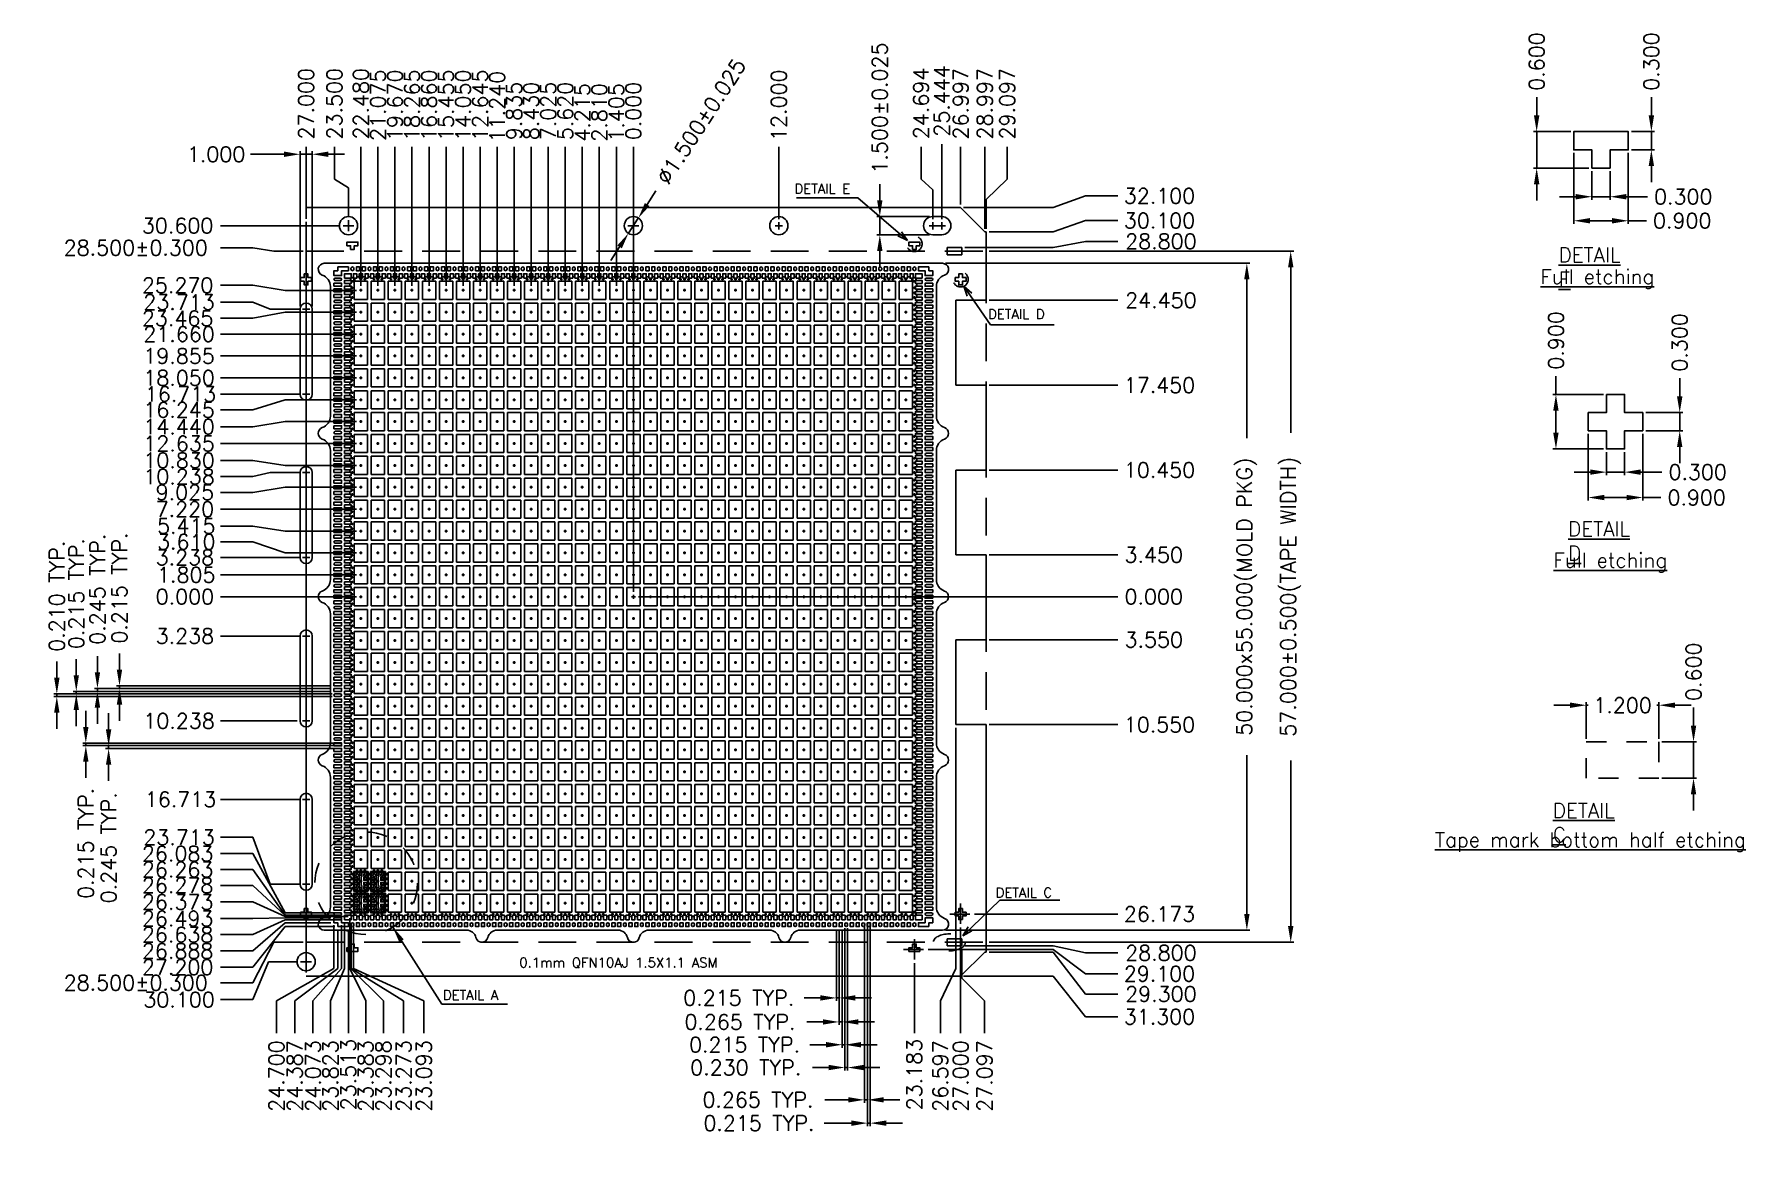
# Model space of a CAD drawing. Header units: millimetres. Extents: x 403.52 to 411.99, y 129.21 to 134.71.
import ezdxf

# ---------------------------------------------------------------- set-up
doc = ezdxf.new("R2010")
doc.units = ezdxf.units.MM
doc.header["$LTSCALE"] = 0.5
doc.header["$PDMODE"] = 98
for name, pattern in [('CENTER', [50.8, 31.75, -6.35, 6.35, -6.35]), ('DASHED', [19.05, 12.7, -6.35]), ('HIDDEN', [0.375, 0.25, -0.125])]:
    doc.linetypes.add(name, pattern=pattern)
for name, color, linetype in [('1', 7, 'Continuous'), ('1D', 4, 'Continuous'), ('BTM', 7, 'HIDDEN'), ('CEN', 2, 'CENTER'), ('DIM', 3, 'Continuous'), ('PKG', 1, 'CENTER')]:
    doc.layers.add(name, color=color, linetype=linetype)
doc.styles.add('Chinese', font='SimSun.ttf', dxfattribs={"height": 5})
doc.styles.add('ROMANS', font='romans.shx', dxfattribs={"bigfont": 'AllInOneBig.shx'})
doc.styles.add('SIMPLEX', font='simplex.shx', dxfattribs={"bigfont": 'AllInOneBig.shx'})
doc.dimstyles.new('BD 图', dxfattribs={"dimtxt": 0.2, "dimasz": 0.2, "dimexe": 0.03, "dimexo": 0.03, "dimgap": 0.03, "dimtad": 1, "dimdec": 3, "dimtxsty": 'ROMANS', "dimblk": 'OPEN30', "dimcen": 0.03, "dimclrd": 256, "dimclre": 256, "dimclrt": 256, "dimazin": 3, "dimtfac": 1, "dimtdec": 3, "dimtmove": 0, "dimatfit": 0, "dimldrblk": 'OPEN30', "dimfxl": 0.15, "dimarcsym": 1})
doc.dimstyles.new('Standard2', dxfattribs={"dimtxt": 0.075, "dimasz": 0.08, "dimexe": 0.015, "dimexo": 0.015, "dimgap": 0.027, "dimtad": 1, "dimdec": 3, "dimlfac": 16.666667, "dimrnd": 0.0005, "dimzin": 1, "dimtxsty": 'SIMPLEX', "dimcen": 0.1905, "dimclrd": 256, "dimclre": 256, "dimclrt": 256, "dimazin": 3, "dimtp": 0.03, "dimtm": 0.05, "dimtfac": 0.8, "dimtdec": 3, "dimtmove": 0, "dimatfit": 3, "dimfxl": 0.05, "dimtzin": 4, "dimlwd": -1, "dimlwe": -1})

msp = doc.modelspace()

# ---------------------------------------------------------------- texts
at = {"layer": '1D', "color": 3, "style": 'ROMANS'}
msp.add_text('0.1mm QFN10AJ 1.5X1.1 ASM ', height=0.04809825, rotation=360, dxfattribs=at).set_placement((405.923458, 130.089721))
msp.add_text('DETAIL A', height=0.0480982, dxfattribs=at).set_placement((405.545014, 129.928986))
at = {"layer": 'CEN', "color": 4, "style": 'ROMANS'}
for s, p in [('DETAIL E', (407.28547, 133.91894)), ('DETAIL D', (408.243936, 133.298366))]:
    msp.add_text(s, height=0.048, rotation=360, dxfattribs=at).set_placement(p)
msp.add_text('DETAIL C', height=0.048, dxfattribs=at).set_placement((408.281109, 130.43618))
at = {"layer": 'DIM', "color": 0, "ltscale": 0.1, "char_height": 0.07222543, "attachment_point": 1, "style": 'Chinese'}
for s, insert, width in [('{\\Fsimplex|c0;\\LDETAIL \\Fsimplex|c134;E}', (411.067954, 133.651354), 0.00518511), ('{\\Fsimplex|c0;\\LFull etching}', (410.978241, 133.543646), 1.18726259), ('{\\Fsimplex|c0;\\LDETAIL D}', (411.114752, 132.295751), 0.00518511), ('{\\Fsimplex|c0;\\LFull etching}', (411.042253, 132.140306), 1.18726259), ('{\\Fsimplex|c0;\\LDETAIL C}', (411.039326, 130.902555), 0.00518511), ('{\\Fsimplex|c0;\\LTape mark bottom half etching}', (410.456058, 130.757418), 1.755887)]:
    msp.add_mtext(s, dxfattribs=dict(at, insert=insert, width=width))

# ---------------------------------------------------------------- blocks, each defined once
blk = doc.blocks.new('*D10')
at = {"layer": 'Defpoints', "color": 0, "ltscale": 0.1, "transparency": 16777216}
for p in [(406.488, 131.9238), (406.498, 131.9238), (408.8868, 131.9238)]:
    blk.add_point(p, dxfattribs=at)
at = {"layer": 'DIM', "ltscale": 0.1, "transparency": 16777216}
blk.add_line((406.513, 131.9238), (408.8868, 131.9238), dxfattribs=at)
at = {"layer": 'DIM', "ltscale": 0.1, "transparency": 16777216, "insert": (409.0638, 131.9238), "char_height": 0.075, "attachment_point": 5, "style": 'SIMPLEX'}
blk.add_mtext('\\A1;0.000', dxfattribs=at)
blk = doc.blocks.new('*D35')
at = {"layer": 'Defpoints', "color": 0, "ltscale": 0.1, "transparency": 16777216}
for p in [(408.8868, 133.9073), (408.1078, 133.8498), (406.488, 131.9238)]:
    blk.add_point(p, dxfattribs=at)
at = {"layer": 'DIM', "ltscale": 0.1, "transparency": 16777216}
for p, q in [((408.5668, 133.8498), (408.7268, 133.9073)), ((408.7268, 133.9073), (408.8868, 133.9073)), ((408.1228, 133.8498), (408.5668, 133.8498))]:
    blk.add_line(p, q, dxfattribs=at)
at = {"layer": 'DIM', "ltscale": 0.1, "transparency": 16777216, "insert": (409.0924, 133.9073), "char_height": 0.075, "attachment_point": 5, "style": 'SIMPLEX'}
blk.add_mtext('\\A1;32.100', dxfattribs=at)
blk = doc.blocks.new('*D36')
at = {"layer": 'Defpoints', "color": 0, "ltscale": 0.1, "transparency": 16777216}
for p in [(408.8868, 133.7852), (408.2338, 133.7298), (406.488, 131.9238)]:
    blk.add_point(p, dxfattribs=at)
at = {"layer": 'DIM', "ltscale": 0.1, "transparency": 16777216}
for p, q in [((408.5668, 133.7298), (408.7268, 133.7852)), ((408.7268, 133.7852), (408.8868, 133.7852)), ((408.2488, 133.7298), (408.5668, 133.7298))]:
    blk.add_line(p, q, dxfattribs=at)
at = {"layer": 'DIM', "ltscale": 0.1, "transparency": 16777216, "insert": (409.0924, 133.7852), "char_height": 0.075, "attachment_point": 5, "style": 'SIMPLEX'}
blk.add_mtext('\\A1;30.100', dxfattribs=at)
blk = doc.blocks.new('*D37')
at = {"layer": 'Defpoints', "color": 0, "ltscale": 0.1, "transparency": 16777216}
for p in [(408.1138, 133.6518), (408.8868, 133.6823), (406.488, 131.9238)]:
    blk.add_point(p, dxfattribs=at)
at = {"layer": 'DIM', "ltscale": 0.1, "transparency": 16777216}
for p, q in [((408.1288, 133.6518), (408.5668, 133.6518)), ((408.5668, 133.6518), (408.7268, 133.6823)), ((408.7268, 133.6823), (408.8868, 133.6823))]:
    blk.add_line(p, q, dxfattribs=at)
at = {"layer": 'DIM', "ltscale": 0.1, "transparency": 16777216, "insert": (409.0995, 133.6823), "char_height": 0.075, "attachment_point": 5, "style": 'SIMPLEX'}
blk.add_mtext('\\A1;28.800', dxfattribs=at)
blk = doc.blocks.new('*D38')
at = {"layer": 'Defpoints', "color": 0, "ltscale": 0.1, "transparency": 16777216}
for p in [(408.2338, 133.3908), (408.8868, 133.3908), (406.488, 131.9238)]:
    blk.add_point(p, dxfattribs=at)
at = {"layer": 'DIM', "ltscale": 0.1, "transparency": 16777216}
blk.add_line((408.2488, 133.3908), (408.8868, 133.3908), dxfattribs=at)
at = {"layer": 'DIM', "ltscale": 0.1, "transparency": 16777216, "insert": (409.0995, 133.3908), "char_height": 0.075, "attachment_point": 5, "style": 'SIMPLEX'}
blk.add_mtext('\\A1;24.450', dxfattribs=at)
blk = doc.blocks.new('*D39')
at = {"layer": 'Defpoints', "color": 0, "ltscale": 0.1, "transparency": 16777216}
for p in [(408.2338, 132.9708), (408.8868, 132.9708), (406.488, 131.9238)]:
    blk.add_point(p, dxfattribs=at)
at = {"layer": 'DIM', "ltscale": 0.1, "transparency": 16777216}
blk.add_line((408.2488, 132.9708), (408.8868, 132.9708), dxfattribs=at)
at = {"layer": 'DIM', "ltscale": 0.1, "transparency": 16777216, "insert": (409.0924, 132.9708), "char_height": 0.075, "attachment_point": 5, "style": 'SIMPLEX'}
blk.add_mtext('\\A1;17.450', dxfattribs=at)
blk = doc.blocks.new('*D40')
at = {"layer": 'Defpoints', "color": 0, "ltscale": 0.1, "transparency": 16777216}
for p in [(408.2338, 132.5508), (408.8868, 132.5508), (406.488, 131.9238)]:
    blk.add_point(p, dxfattribs=at)
at = {"layer": 'DIM', "ltscale": 0.1, "transparency": 16777216}
blk.add_line((408.2488, 132.5508), (408.8868, 132.5508), dxfattribs=at)
at = {"layer": 'DIM', "ltscale": 0.1, "transparency": 16777216, "insert": (409.0924, 132.5508), "char_height": 0.075, "attachment_point": 5, "style": 'SIMPLEX'}
blk.add_mtext('\\A1;10.450', dxfattribs=at)
blk = doc.blocks.new('*D41')
at = {"layer": 'Defpoints', "color": 0, "ltscale": 0.1, "transparency": 16777216}
for p in [(408.2338, 132.1308), (408.8868, 132.1308), (406.488, 131.9238)]:
    blk.add_point(p, dxfattribs=at)
at = {"layer": 'DIM', "ltscale": 0.1, "transparency": 16777216}
blk.add_line((408.2488, 132.1308), (408.8868, 132.1308), dxfattribs=at)
at = {"layer": 'DIM', "ltscale": 0.1, "transparency": 16777216, "insert": (409.0638, 132.1308), "char_height": 0.075, "attachment_point": 5, "style": 'SIMPLEX'}
blk.add_mtext('\\A1;3.450', dxfattribs=at)
blk = doc.blocks.new('*D42')
at = {"layer": 'Defpoints', "color": 0, "ltscale": 0.1, "transparency": 16777216}
for p in [(406.488, 131.9238), (408.2338, 131.7108), (408.8868, 131.7108)]:
    blk.add_point(p, dxfattribs=at)
at = {"layer": 'DIM', "ltscale": 0.1, "transparency": 16777216}
blk.add_line((408.2488, 131.7108), (408.8868, 131.7108), dxfattribs=at)
at = {"layer": 'DIM', "ltscale": 0.1, "transparency": 16777216, "insert": (409.0638, 131.7108), "char_height": 0.075, "attachment_point": 5, "style": 'SIMPLEX'}
blk.add_mtext('\\A1;3.550', dxfattribs=at)
blk = doc.blocks.new('*D43')
at = {"layer": 'Defpoints', "color": 0, "ltscale": 0.1, "transparency": 16777216}
for p in [(406.488, 131.9238), (408.2338, 131.2908), (408.8868, 131.2908)]:
    blk.add_point(p, dxfattribs=at)
at = {"layer": 'DIM', "ltscale": 0.1, "transparency": 16777216}
blk.add_line((408.2488, 131.2908), (408.8868, 131.2908), dxfattribs=at)
at = {"layer": 'DIM', "ltscale": 0.1, "transparency": 16777216, "insert": (409.0924, 131.2908), "char_height": 0.075, "attachment_point": 5, "style": 'SIMPLEX'}
blk.add_mtext('\\A1;10.550', dxfattribs=at)
blk = doc.blocks.new('*D44')
at = {"layer": 'Defpoints', "color": 0, "ltscale": 0.1, "transparency": 16777216}
for p in [(406.488, 131.9238), (408.1138, 130.1958), (408.8868, 130.1615)]:
    blk.add_point(p, dxfattribs=at)
at = {"layer": 'DIM', "ltscale": 0.1, "transparency": 16777216}
for p, q in [((408.1288, 130.1958), (408.5668, 130.1958)), ((408.5668, 130.1958), (408.7268, 130.1615)), ((408.7268, 130.1615), (408.8868, 130.1615))]:
    blk.add_line(p, q, dxfattribs=at)
at = {"layer": 'DIM', "ltscale": 0.1, "transparency": 16777216, "insert": (409.0995, 130.1615), "char_height": 0.075, "attachment_point": 5, "style": 'SIMPLEX'}
blk.add_mtext('\\A1;28.800', dxfattribs=at)
blk = doc.blocks.new('*D45')
at = {"layer": 'Defpoints', "color": 0, "ltscale": 0.1, "transparency": 16777216}
for p in [(406.488, 131.9238), (408.2338, 130.1658), (408.8868, 129.958)]:
    blk.add_point(p, dxfattribs=at)
at = {"layer": 'DIM', "ltscale": 0.1, "transparency": 16777216}
for p, q in [((408.2488, 130.1658), (408.5668, 130.1658)), ((408.5668, 130.1658), (408.7268, 129.958)), ((408.7268, 129.958), (408.8868, 129.958))]:
    blk.add_line(p, q, dxfattribs=at)
at = {"layer": 'DIM', "ltscale": 0.1, "transparency": 16777216, "insert": (409.0995, 129.958), "char_height": 0.075, "attachment_point": 5, "style": 'SIMPLEX'}
blk.add_mtext('\\A1;29.300', dxfattribs=at)
blk = doc.blocks.new('*D46')
at = {"layer": 'Defpoints', "color": 0, "ltscale": 0.1, "transparency": 16777216}
for p in [(406.488, 131.9238), (408.1078, 130.0458), (408.8868, 129.8452)]:
    blk.add_point(p, dxfattribs=at)
at = {"layer": 'DIM', "ltscale": 0.1, "transparency": 16777216}
for p, q in [((408.1228, 130.0458), (408.5668, 130.0458)), ((408.5668, 130.0458), (408.7268, 129.8452)), ((408.7268, 129.8452), (408.8868, 129.8452))]:
    blk.add_line(p, q, dxfattribs=at)
at = {"layer": 'DIM', "ltscale": 0.1, "transparency": 16777216, "insert": (409.0924, 129.8452), "char_height": 0.075, "attachment_point": 5, "style": 'SIMPLEX'}
blk.add_mtext('\\A1;31.300', dxfattribs=at)
blk = doc.blocks.new('*D47')
at = {"layer": 'Defpoints', "color": 0, "ltscale": 0.1, "transparency": 16777216}
for p in [(408.3384, 134.1504), (408.2338, 133.7298), (406.488, 131.9238)]:
    blk.add_point(p, dxfattribs=at)
at = {"layer": 'DIM', "ltscale": 0.1, "transparency": 16777216}
for p, q in [((408.3384, 133.9904), (408.3384, 134.1504)), ((408.2338, 133.8898), (408.3384, 133.9904)), ((408.2338, 133.7448), (408.2338, 133.8898))]:
    blk.add_line(p, q, dxfattribs=at)
at = {"layer": 'DIM', "ltscale": 0.1, "transparency": 16777216, "insert": (408.3384, 134.3631), "char_height": 0.075, "attachment_point": 5, "rotation": 90, "style": 'SIMPLEX'}
blk.add_mtext('\\A1;29.097', dxfattribs=at)
blk = doc.blocks.new('*D48')
at = {"layer": 'Defpoints', "color": 0, "ltscale": 0.1, "transparency": 16777216}
for p in [(408.2278, 134.1504), (408.2278, 133.7298), (406.488, 131.9238)]:
    blk.add_point(p, dxfattribs=at)
at = {"layer": 'DIM', "ltscale": 0.1, "transparency": 16777216}
blk.add_line((408.2278, 133.7448), (408.2278, 134.1504), dxfattribs=at)
at = {"layer": 'DIM', "ltscale": 0.1, "transparency": 16777216, "insert": (408.2278, 134.3631), "char_height": 0.075, "attachment_point": 5, "rotation": 90, "style": 'SIMPLEX'}
blk.add_mtext('\\A1;28.997', dxfattribs=at)
blk = doc.blocks.new('*D49')
at = {"layer": 'Defpoints', "color": 0, "ltscale": 0.1, "transparency": 16777216}
for p in [(408.0146, 134.1629), (408.0146, 133.7778), (406.488, 131.9238)]:
    blk.add_point(p, dxfattribs=at)
at = {"layer": 'DIM', "ltscale": 0.1, "transparency": 16777216}
blk.add_line((408.0146, 133.7928), (408.0146, 134.1629), dxfattribs=at)
at = {"layer": 'DIM', "ltscale": 0.1, "transparency": 16777216, "insert": (408.0146, 134.3774), "char_height": 0.075, "attachment_point": 5, "rotation": 90, "style": 'SIMPLEX'}
blk.add_mtext('\\A1;25.444', dxfattribs=at)
blk = doc.blocks.new('*D50')
at = {"layer": 'Defpoints', "color": 0, "ltscale": 0.1, "transparency": 16777216}
for p in [(407.9118, 134.1504), (407.9696, 133.7778), (406.488, 131.9238)]:
    blk.add_point(p, dxfattribs=at)
at = {"layer": 'DIM', "ltscale": 0.1, "transparency": 16777216}
for p, q in [((407.9118, 133.9904), (407.9118, 134.1504)), ((407.9696, 133.9378), (407.9118, 133.9904)), ((407.9696, 133.7928), (407.9696, 133.9378))]:
    blk.add_line(p, q, dxfattribs=at)
at = {"layer": 'DIM', "ltscale": 0.1, "transparency": 16777216, "insert": (407.9118, 134.3649), "char_height": 0.075, "attachment_point": 5, "rotation": 90, "style": 'SIMPLEX'}
blk.add_mtext('\\A1;24.694', dxfattribs=at)
blk = doc.blocks.new('*D51')
at = {"layer": 'Defpoints', "color": 0, "ltscale": 0.1, "transparency": 16777216}
for p in [(407.208, 134.1504), (407.208, 133.7778), (406.488, 131.9238)]:
    blk.add_point(p, dxfattribs=at)
at = {"layer": 'DIM', "ltscale": 0.1, "transparency": 16777216}
blk.add_line((407.208, 133.7928), (407.208, 134.1504), dxfattribs=at)
at = {"layer": 'DIM', "ltscale": 0.1, "transparency": 16777216, "insert": (407.208, 134.356), "char_height": 0.075, "attachment_point": 5, "rotation": 90, "style": 'SIMPLEX'}
blk.add_mtext('\\A1;12.000', dxfattribs=at)
blk = doc.blocks.new('*D52')
at = {"layer": 'Defpoints', "color": 0, "ltscale": 0.1, "transparency": 16777216}
for p in [(405.0083, 134.1504), (405.078, 133.7868), (406.488, 131.9238)]:
    blk.add_point(p, dxfattribs=at)
at = {"layer": 'DIM', "ltscale": 0.1, "transparency": 16777216}
for p, q in [((405.0083, 133.9904), (405.0083, 134.1504)), ((405.078, 133.9468), (405.0083, 133.9904)), ((405.078, 133.8018), (405.078, 133.9468))]:
    blk.add_line(p, q, dxfattribs=at)
at = {"layer": 'DIM', "ltscale": 0.1, "transparency": 16777216, "insert": (405.0083, 134.3631), "char_height": 0.075, "attachment_point": 5, "rotation": 90, "style": 'SIMPLEX'}
blk.add_mtext('\\A1;23.500', dxfattribs=at)
blk = doc.blocks.new('*D53')
at = {"layer": 'Defpoints', "color": 0, "ltscale": 0.1, "transparency": 16777216}
for p in [(404.868, 134.1504), (404.868, 133.7791), (406.488, 131.9238)]:
    blk.add_point(p, dxfattribs=at)
at = {"layer": 'DIM', "ltscale": 0.1, "transparency": 16777216}
blk.add_line((404.868, 133.7941), (404.868, 134.1504), dxfattribs=at)
at = {"layer": 'DIM', "ltscale": 0.1, "transparency": 16777216, "insert": (404.868, 134.3631), "char_height": 0.075, "attachment_point": 5, "rotation": 90, "style": 'SIMPLEX'}
blk.add_mtext('\\A1;27.000', dxfattribs=at)
blk = doc.blocks.new('*D54')
at = {"layer": 'Defpoints', "color": 0, "ltscale": 0.1, "transparency": 16777216}
for p in [(404.4448, 133.7599), (405.051, 133.7598), (406.488, 131.9238)]:
    blk.add_point(p, dxfattribs=at)
at = {"layer": 'DIM', "ltscale": 0.1, "transparency": 16777216}
for p, q in [((404.6048, 133.7599), (404.4448, 133.7599)), ((404.7648, 133.7598), (404.6048, 133.7599)), ((405.036, 133.7598), (404.7648, 133.7598))]:
    blk.add_line(p, q, dxfattribs=at)
at = {"layer": 'DIM', "ltscale": 0.1, "transparency": 16777216, "insert": (404.2321, 133.7599), "char_height": 0.075, "attachment_point": 5, "style": 'SIMPLEX'}
blk.add_mtext('\\A1;30.600', dxfattribs=at)
blk = doc.blocks.new('*D55')
at = {"layer": 'Defpoints', "color": 0, "ltscale": 0.1, "transparency": 16777216}
for p in [(404.4448, 133.6504), (404.868, 133.6338), (406.488, 131.9238)]:
    blk.add_point(p, dxfattribs=at)
at = {"layer": 'DIM', "ltscale": 0.1, "transparency": 16777216}
for p, q in [((404.6048, 133.6504), (404.4448, 133.6504)), ((404.708, 133.6338), (404.6048, 133.6504)), ((404.853, 133.6338), (404.708, 133.6338))]:
    blk.add_line(p, q, dxfattribs=at)
at = {"layer": 'DIM', "ltscale": 0.1, "transparency": 16777216, "insert": (404.0249, 133.6504), "char_height": 0.075, "attachment_point": 5, "style": 'SIMPLEX'}
blk.add_mtext('\\A1;28.500%%p0.300', dxfattribs=at)
blk = doc.blocks.new('*D56')
at = {"layer": 'Defpoints', "color": 0, "ltscale": 0.1, "transparency": 16777216}
for p in [(406.488, 131.9238), (404.4448, 131.3096), (404.838, 131.3096)]:
    blk.add_point(p, dxfattribs=at)
at = {"layer": 'DIM', "ltscale": 0.1, "transparency": 16777216}
blk.add_line((404.823, 131.3096), (404.4448, 131.3096), dxfattribs=at)
at = {"layer": 'DIM', "ltscale": 0.1, "transparency": 16777216, "insert": (404.2392, 131.3096), "char_height": 0.075, "attachment_point": 5, "style": 'SIMPLEX'}
blk.add_mtext('\\A1;10.238', dxfattribs=at)
blk = doc.blocks.new('*D57')
at = {"layer": 'Defpoints', "color": 0, "ltscale": 0.1, "transparency": 16777216}
for p in [(406.488, 131.9238), (404.4448, 130.9211), (404.85, 130.9211)]:
    blk.add_point(p, dxfattribs=at)
at = {"layer": 'DIM', "ltscale": 0.1, "transparency": 16777216}
blk.add_line((404.835, 130.9211), (404.4448, 130.9211), dxfattribs=at)
at = {"layer": 'DIM', "ltscale": 0.1, "transparency": 16777216, "insert": (404.2464, 130.9211), "char_height": 0.075, "attachment_point": 5, "style": 'SIMPLEX'}
blk.add_mtext('\\A1;16.713', dxfattribs=at)
blk = doc.blocks.new('*D58')
at = {"layer": 'Defpoints', "color": 0, "ltscale": 0.1, "transparency": 16777216}
for p in [(406.488, 131.9238), (404.4448, 130.3314), (405.006, 130.3343)]:
    blk.add_point(p, dxfattribs=at)
at = {"layer": 'DIM', "ltscale": 0.1, "transparency": 16777216}
for p, q in [((404.6048, 130.3314), (404.4448, 130.3314)), ((404.7648, 130.3343), (404.6048, 130.3314)), ((404.991, 130.3343), (404.7648, 130.3343))]:
    blk.add_line(p, q, dxfattribs=at)
at = {"layer": 'DIM', "ltscale": 0.1, "transparency": 16777216, "insert": (404.2321, 130.3314), "char_height": 0.075, "attachment_point": 5, "style": 'SIMPLEX'}
blk.add_mtext('\\A1;26.493', dxfattribs=at)
blk = doc.blocks.new('*D59')
at = {"layer": 'Defpoints', "color": 0, "ltscale": 0.1, "transparency": 16777216}
for p in [(406.488, 131.9238), (405.0586, 130.3256), (404.4448, 130.2519)]:
    blk.add_point(p, dxfattribs=at)
at = {"layer": 'DIM', "ltscale": 0.1, "transparency": 16777216}
for p, q in [((404.7648, 130.3256), (404.6048, 130.2519)), ((405.0436, 130.3256), (404.7648, 130.3256)), ((404.6048, 130.2519), (404.4448, 130.2519))]:
    blk.add_line(p, q, dxfattribs=at)
at = {"layer": 'DIM', "ltscale": 0.1, "transparency": 16777216, "insert": (404.2321, 130.2519), "char_height": 0.075, "attachment_point": 5, "style": 'SIMPLEX'}
blk.add_mtext('\\A1;26.638', dxfattribs=at)
blk = doc.blocks.new('*D60')
at = {"layer": 'Defpoints', "color": 0, "ltscale": 0.1, "transparency": 16777216}
for p in [(406.488, 131.9238), (405.006, 130.3106), (404.4448, 130.1711)]:
    blk.add_point(p, dxfattribs=at)
at = {"layer": 'DIM', "ltscale": 0.1, "transparency": 16777216}
for p, q in [((404.7648, 130.3106), (404.6048, 130.1711)), ((404.991, 130.3106), (404.7648, 130.3106)), ((404.6048, 130.1711), (404.4448, 130.1711))]:
    blk.add_line(p, q, dxfattribs=at)
at = {"layer": 'DIM', "ltscale": 0.1, "transparency": 16777216, "insert": (404.2321, 130.1711), "char_height": 0.075, "attachment_point": 5, "style": 'SIMPLEX'}
blk.add_mtext('\\A1;26.888', dxfattribs=at)
blk = doc.blocks.new('*D61')
at = {"layer": 'Defpoints', "color": 0, "ltscale": 0.1, "transparency": 16777216}
for p in [(406.488, 131.9238), (405.0248, 130.2918), (404.4448, 130.0908)]:
    blk.add_point(p, dxfattribs=at)
at = {"layer": 'DIM', "ltscale": 0.1, "transparency": 16777216}
for p, q in [((404.7648, 130.2918), (404.6048, 130.0908)), ((405.0098, 130.2918), (404.7648, 130.2918)), ((404.6048, 130.0908), (404.4448, 130.0908))]:
    blk.add_line(p, q, dxfattribs=at)
at = {"layer": 'DIM', "ltscale": 0.1, "transparency": 16777216, "insert": (404.2321, 130.0908), "char_height": 0.075, "attachment_point": 5, "style": 'SIMPLEX'}
blk.add_mtext('\\A1;27.200', dxfattribs=at)
blk = doc.blocks.new('*D62')
at = {"layer": 'Defpoints', "color": 0, "ltscale": 0.1, "transparency": 16777216}
for p in [(406.488, 131.9238), (404.868, 130.2138), (404.4448, 130.0133)]:
    blk.add_point(p, dxfattribs=at)
at = {"layer": 'DIM', "ltscale": 0.1, "transparency": 16777216}
for p, q in [((404.708, 130.2138), (404.6048, 130.0133)), ((404.853, 130.2138), (404.708, 130.2138)), ((404.6048, 130.0133), (404.4448, 130.0133))]:
    blk.add_line(p, q, dxfattribs=at)
at = {"layer": 'DIM', "ltscale": 0.1, "transparency": 16777216, "insert": (404.0249, 130.0133), "char_height": 0.075, "attachment_point": 5, "style": 'SIMPLEX'}
blk.add_mtext('\\A1;28.500%%p0.300', dxfattribs=at)
blk = doc.blocks.new('*D63')
at = {"layer": 'Defpoints', "color": 0, "ltscale": 0.1, "transparency": 16777216}
for p in [(406.488, 131.9238), (404.841, 130.1178), (404.4448, 129.9301)]:
    blk.add_point(p, dxfattribs=at)
at = {"layer": 'DIM', "ltscale": 0.1, "transparency": 16777216}
for p, q in [((404.681, 130.1178), (404.6048, 129.9301)), ((404.826, 130.1178), (404.681, 130.1178)), ((404.6048, 129.9301), (404.4448, 129.9301))]:
    blk.add_line(p, q, dxfattribs=at)
at = {"layer": 'DIM', "ltscale": 0.1, "transparency": 16777216, "insert": (404.2392, 129.9301), "char_height": 0.075, "attachment_point": 5, "style": 'SIMPLEX'}
blk.add_mtext('\\A1;30.100', dxfattribs=at)
blk = doc.blocks.new('*D11')
at = {"layer": 'Defpoints', "color": 0, "ltscale": 0.1, "transparency": 16777216}
for p in [(406.488, 131.9238), (405.0248, 130.2918), (404.8119, 129.7649)]:
    blk.add_point(p, dxfattribs=at)
at = {"layer": 'DIM', "ltscale": 0.1, "transparency": 16777216}
for p, q in [((405.0248, 130.2768), (405.0248, 130.0849)), ((405.0248, 130.0849), (404.8119, 129.9249)), ((404.8119, 129.9249), (404.8119, 129.7649))]:
    blk.add_line(p, q, dxfattribs=at)
at = {"layer": 'DIM', "ltscale": 0.1, "transparency": 16777216, "insert": (404.8119, 129.5521), "char_height": 0.075, "attachment_point": 5, "rotation": 90, "style": 'SIMPLEX'}
blk.add_mtext('\\A1;24.387', dxfattribs=at)
blk = doc.blocks.new('*D12')
at = {"layer": 'Defpoints', "color": 0, "ltscale": 0.1, "transparency": 16777216}
for p in [(406.488, 131.9238), (405.0436, 130.3136), (404.902, 129.7649)]:
    blk.add_point(p, dxfattribs=at)
at = {"layer": 'DIM', "ltscale": 0.1, "transparency": 16777216}
for p, q in [((405.0436, 130.2986), (405.0436, 130.0849)), ((405.0436, 130.0849), (404.902, 129.9249)), ((404.902, 129.9249), (404.902, 129.7649))]:
    blk.add_line(p, q, dxfattribs=at)
at = {"layer": 'DIM', "ltscale": 0.1, "transparency": 16777216, "insert": (404.902, 129.5521), "char_height": 0.075, "attachment_point": 5, "rotation": 90, "style": 'SIMPLEX'}
blk.add_mtext('\\A1;24.073', dxfattribs=at)
blk = doc.blocks.new('*D13')
at = {"layer": 'Defpoints', "color": 0, "ltscale": 0.1, "transparency": 16777216}
for p in [(406.488, 131.9238), (405.0586, 130.3256), (404.9888, 129.7649)]:
    blk.add_point(p, dxfattribs=at)
at = {"layer": 'DIM', "ltscale": 0.1, "transparency": 16777216}
for p, q in [((405.0586, 130.3106), (405.0586, 130.0849)), ((405.0586, 130.0849), (404.9888, 129.9249)), ((404.9888, 129.9249), (404.9888, 129.7649))]:
    blk.add_line(p, q, dxfattribs=at)
at = {"layer": 'DIM', "ltscale": 0.1, "transparency": 16777216, "insert": (404.9888, 129.5521), "char_height": 0.075, "attachment_point": 5, "rotation": 90, "style": 'SIMPLEX'}
blk.add_mtext('\\A1;23.823', dxfattribs=at)
blk = doc.blocks.new('*D14')
at = {"layer": 'Defpoints', "color": 0, "ltscale": 0.1, "transparency": 16777216}
for p in [(406.488, 131.9238), (405.0772, 130.2918), (405.0772, 129.7649)]:
    blk.add_point(p, dxfattribs=at)
at = {"layer": 'DIM', "ltscale": 0.1, "transparency": 16777216}
blk.add_line((405.0772, 130.2768), (405.0772, 129.7649), dxfattribs=at)
at = {"layer": 'DIM', "ltscale": 0.1, "transparency": 16777216, "insert": (405.0772, 129.5593), "char_height": 0.075, "attachment_point": 5, "rotation": 90, "style": 'SIMPLEX'}
blk.add_mtext('\\A1;23.513', dxfattribs=at)
blk = doc.blocks.new('*D15')
at = {"layer": 'Defpoints', "color": 0, "ltscale": 0.1, "transparency": 16777216}
for p in [(406.488, 131.9238), (408.1138, 130.1958), (408.2263, 129.7649)]:
    blk.add_point(p, dxfattribs=at)
at = {"layer": 'DIM', "ltscale": 0.1, "transparency": 16777216}
for p, q in [((408.1138, 130.1808), (408.1138, 130.0358)), ((408.1138, 130.0358), (408.2263, 129.9249)), ((408.2263, 129.9249), (408.2263, 129.7649))]:
    blk.add_line(p, q, dxfattribs=at)
at = {"layer": 'DIM', "ltscale": 0.1, "transparency": 16777216, "insert": (408.2263, 129.5521), "char_height": 0.075, "attachment_point": 5, "rotation": 90, "style": 'SIMPLEX'}
blk.add_mtext('\\A1;27.097', dxfattribs=at)
blk = doc.blocks.new('*D64')
at = {"layer": 'Defpoints', "color": 0, "ltscale": 0.1, "transparency": 16777216}
for p in [(408.018, 133.5738), (409.5247, 133.5738), (408.018, 130.2738)]:
    blk.add_point(p, dxfattribs=at)
at = {"layer": 'DIM', "ltscale": 0.1, "transparency": 16777216}
for p, q in [((408.033, 133.5738), (409.5397, 133.5738)), ((409.5247, 133.4938), (409.5247, 132.708)), ((409.5247, 130.3538), (409.5247, 131.1397)), ((408.033, 130.2738), (409.5397, 130.2738))]:
    blk.add_line(p, q, dxfattribs=at)
for points in [[(409.5114, 133.4938), (409.538, 133.4938), (409.5247, 133.5738)], [(409.5114, 130.3538), (409.538, 130.3538), (409.5247, 130.2738)]]:
    blk.add_solid(points, dxfattribs=at)
at = {"layer": 'DIM', "ltscale": 0.1, "transparency": 16777216, "insert": (409.5247, 131.9238), "char_height": 0.075, "attachment_point": 5, "rotation": 90, "style": 'SIMPLEX'}
blk.add_mtext('\\A1;50.000x55.000(MOLD PKG)', dxfattribs=at)
blk = doc.blocks.new('*D65')
at = {"layer": 'Defpoints', "color": 0, "ltscale": 0.1, "transparency": 16777216}
for p in [(408.2338, 133.6338), (409.7419, 133.6338), (408.2338, 130.2138)]:
    blk.add_point(p, dxfattribs=at)
at = {"layer": 'DIM', "ltscale": 0.1, "transparency": 16777216}
for p, q in [((408.2488, 133.6338), (409.7569, 133.6338)), ((409.7419, 133.5538), (409.7419, 132.7347)), ((409.7419, 130.2938), (409.7419, 131.1129)), ((408.2488, 130.2138), (409.7569, 130.2138))]:
    blk.add_line(p, q, dxfattribs=at)
for points in [[(409.7286, 133.5538), (409.7553, 133.5538), (409.7419, 133.6338)], [(409.7286, 130.2938), (409.7553, 130.2938), (409.7419, 130.2138)]]:
    blk.add_solid(points, dxfattribs=at)
at = {"layer": 'DIM', "ltscale": 0.1, "transparency": 16777216, "insert": (409.7419, 131.9238), "char_height": 0.075, "attachment_point": 5, "rotation": 90, "style": 'SIMPLEX'}
blk.add_mtext('\\A1;57.000%%p0.500(TAPE WIDTH)', dxfattribs=at)
blk = doc.blocks.new('*D66')
at = {"layer": 'Defpoints', "color": 0, "ltscale": 0.1, "transparency": 16777216}
for p in [(408.1078, 134.1504), (408.1078, 133.8498), (406.488, 131.9238)]:
    blk.add_point(p, dxfattribs=at)
at = {"layer": 'DIM', "ltscale": 0.1, "transparency": 16777216}
blk.add_line((408.1078, 133.8648), (408.1078, 134.1504), dxfattribs=at)
at = {"layer": 'DIM', "ltscale": 0.1, "transparency": 16777216, "insert": (408.1078, 134.3631), "char_height": 0.075, "attachment_point": 5, "rotation": 90, "style": 'SIMPLEX'}
blk.add_mtext('\\A1;26.997', dxfattribs=at)
blk = doc.blocks.new('*D67')
at = {"layer": 'Defpoints', "color": 0, "ltscale": 0.1, "transparency": 16777216}
for p in [(406.488, 131.9238), (408.0838, 131.2908), (408.0077, 129.7649)]:
    blk.add_point(p, dxfattribs=at)
at = {"layer": 'DIM', "ltscale": 0.1, "transparency": 16777216}
for p, q in [((408.0838, 131.2758), (408.0838, 130.0849)), ((408.0838, 130.0849), (408.0077, 129.9249)), ((408.0077, 129.9249), (408.0077, 129.7649))]:
    blk.add_line(p, q, dxfattribs=at)
at = {"layer": 'DIM', "ltscale": 0.1, "transparency": 16777216, "insert": (408.0077, 129.5521), "char_height": 0.075, "attachment_point": 5, "rotation": 90, "style": 'SIMPLEX'}
blk.add_mtext('\\A1;26.597', dxfattribs=at)
blk = doc.blocks.new('*D68')
at = {"layer": 'Defpoints', "color": 0, "ltscale": 0.1, "transparency": 16777216}
for p in [(406.5125, 133.7975), (406.4635, 133.7221)]:
    blk.add_point(p, dxfattribs=at)
at = {"layer": 'DIM', "ltscale": 0.1, "transparency": 16777216}
for p, q in [((406.5997, 133.9317), (406.5561, 133.8646)), ((406.4635, 133.7221), (406.5125, 133.7975)), ((406.4199, 133.655), (406.3763, 133.5879))]:
    blk.add_line(p, q, dxfattribs=at)
for points in [[(406.5449, 133.8719), (406.5673, 133.8574), (406.5125, 133.7975)], [(406.4087, 133.6623), (406.431, 133.6477), (406.4635, 133.7221)]]:
    blk.add_solid(points, dxfattribs=at)
at = {"layer": 'DIM', "ltscale": 0.1, "transparency": 16777216, "insert": (406.8237, 134.2762), "char_height": 0.075, "attachment_point": 5, "rotation": 56.97458, "style": 'SIMPLEX'}
blk.add_mtext('\\A1;∅1.500%%p0.025', dxfattribs=at)
blk = doc.blocks.new('*D69')
at = {"layer": 'Defpoints', "color": 0, "ltscale": 0.1, "transparency": 16777216}
for p in [(407.7078, 133.8048), (407.9696, 133.8048), (407.9696, 133.7148)]:
    blk.add_point(p, dxfattribs=at)
at = {"layer": 'DIM', "ltscale": 0.1, "transparency": 16777216}
for p, q in [((407.7078, 133.8848), (407.7078, 133.9648)), ((407.9546, 133.8048), (407.6928, 133.8048)), ((407.7078, 133.7148), (407.7078, 133.8048)), ((407.9546, 133.7148), (407.6928, 133.7148)), ((407.7078, 133.6348), (407.7078, 133.5548))]:
    blk.add_line(p, q, dxfattribs=at)
for points in [[(407.6945, 133.8848), (407.7211, 133.8848), (407.7078, 133.8048)], [(407.6945, 133.6348), (407.7211, 133.6348), (407.7078, 133.7148)]]:
    blk.add_solid(points, dxfattribs=at)
at = {"layer": 'DIM', "ltscale": 0.1, "transparency": 16777216, "insert": (407.7078, 134.3418), "char_height": 0.075, "attachment_point": 5, "rotation": 90, "style": 'SIMPLEX'}
blk.add_mtext('\\A1;1.500%%p0.025', dxfattribs=at)
blk = doc.blocks.new('*D70')
at = {"layer": 'Defpoints', "color": 0, "ltscale": 0.1, "transparency": 16777216}
for p in [(404.898, 134.1133), (404.838, 133.3466), (404.898, 133.3466)]:
    blk.add_point(p, dxfattribs=at)
at = {"layer": 'DIM', "ltscale": 0.1, "transparency": 16777216}
for p, q in [((404.838, 133.3616), (404.838, 134.1283)), ((404.898, 133.3616), (404.898, 134.1283)), ((404.758, 134.1133), (404.5923, 134.1133)), ((404.898, 134.1133), (404.838, 134.1133)), ((404.978, 134.1133), (405.058, 134.1133))]:
    blk.add_line(p, q, dxfattribs=at)
for points in [[(404.758, 134.1267), (404.758, 134.1), (404.838, 134.1133)], [(404.978, 134.1267), (404.978, 134.1), (404.898, 134.1133)]]:
    blk.add_solid(points, dxfattribs=at)
at = {"layer": 'DIM', "ltscale": 0.1, "transparency": 16777216, "insert": (404.4224, 134.1133), "char_height": 0.075, "attachment_point": 5, "style": 'SIMPLEX'}
blk.add_mtext('\\A1;1.000', dxfattribs=at)
blk = doc.blocks.new('*D71')
at = {"layer": 'Defpoints', "color": 0, "ltscale": 0.1, "transparency": 16777216}
for p in [(406.488, 131.9238), (404.4448, 130.7336), (404.85, 130.5011)]:
    blk.add_point(p, dxfattribs=at)
at = {"layer": 'DIM', "ltscale": 0.1, "transparency": 16777216}
for p, q in [((404.6048, 130.7336), (404.4448, 130.7336)), ((404.69, 130.5011), (404.6048, 130.7336)), ((404.835, 130.5011), (404.69, 130.5011))]:
    blk.add_line(p, q, dxfattribs=at)
at = {"layer": 'DIM', "ltscale": 0.1, "transparency": 16777216, "insert": (404.2392, 130.7336), "char_height": 0.075, "attachment_point": 5, "style": 'SIMPLEX'}
blk.add_mtext('\\A1;23.713', dxfattribs=at)
blk = doc.blocks.new('*D16')
at = {"layer": 'Defpoints', "color": 0, "ltscale": 0.1, "transparency": 16777216}
for p in [(407.6473, 130.3256), (407.6602, 130.3256), (407.6602, 129.319)]:
    blk.add_point(p, dxfattribs=at)
at = {"layer": 'DIM', "ltscale": 0.1, "transparency": 16777216}
for p, q in [((407.6473, 130.3106), (407.6473, 129.304)), ((407.6602, 130.3106), (407.6602, 129.304)), ((407.5673, 129.319), (407.433, 129.319)), ((407.6602, 129.319), (407.6473, 129.319)), ((407.7402, 129.319), (407.8202, 129.319))]:
    blk.add_line(p, q, dxfattribs=at)
for points in [[(407.5673, 129.3323), (407.5673, 129.3056), (407.6473, 129.319)], [(407.7402, 129.3323), (407.7402, 129.3056), (407.6602, 129.319)]]:
    blk.add_solid(points, dxfattribs=at)
at = {"layer": 'DIM', "ltscale": 0.1, "transparency": 16777216, "insert": (407.1095, 129.319), "char_height": 0.075, "attachment_point": 5, "style": 'SIMPLEX'}
blk.add_mtext('\\A1;0.215 TYP.', dxfattribs=at)
blk = doc.blocks.new('*D17')
at = {"layer": 'Defpoints', "color": 0, "ltscale": 0.1, "transparency": 16777216}
for p in [(407.6314, 130.3256), (407.6473, 130.3256), (407.6473, 129.4344)]:
    blk.add_point(p, dxfattribs=at)
at = {"layer": 'DIM', "ltscale": 0.1, "transparency": 16777216}
for p, q in [((407.6314, 130.3106), (407.6314, 129.4194)), ((407.6473, 130.3106), (407.6473, 129.4194)), ((407.5514, 129.4344), (407.4351, 129.4344)), ((407.6473, 129.4344), (407.6314, 129.4344)), ((407.7273, 129.4344), (407.8073, 129.4344))]:
    blk.add_line(p, q, dxfattribs=at)
for points in [[(407.5514, 129.4477), (407.5514, 129.4211), (407.6314, 129.4344)], [(407.7273, 129.4477), (407.7273, 129.4211), (407.6473, 129.4344)]]:
    blk.add_solid(points, dxfattribs=at)
at = {"layer": 'DIM', "ltscale": 0.1, "transparency": 16777216, "insert": (407.1046, 129.4344), "char_height": 0.075, "attachment_point": 5, "style": 'SIMPLEX'}
blk.add_mtext('\\A1;0.265 TYP.', dxfattribs=at)
blk = doc.blocks.new('*D18')
at = {"layer": 'Defpoints', "color": 0, "ltscale": 0.1, "transparency": 16777216}
for p in [(403.7775, 131.1869), (405.0586, 131.1998), (405.0586, 131.1869)]:
    blk.add_point(p, dxfattribs=at)
at = {"layer": 'DIM', "ltscale": 0.1, "transparency": 16777216}
for p, q in [((403.7775, 131.2798), (403.7775, 131.3598)), ((405.0436, 131.1998), (403.7625, 131.1998)), ((405.0436, 131.1869), (403.7625, 131.1869)), ((403.7775, 131.1998), (403.7775, 131.1869)), ((403.7775, 131.1069), (403.7775, 131.0269))]:
    blk.add_line(p, q, dxfattribs=at)
for points in [[(403.7641, 131.2798), (403.7908, 131.2798), (403.7775, 131.1998)], [(403.7641, 131.1069), (403.7908, 131.1069), (403.7775, 131.1869)]]:
    blk.add_solid(points, dxfattribs=at)
at = {"layer": 'DIM', "ltscale": 0.1, "transparency": 16777216, "insert": (403.7775, 130.7034), "char_height": 0.075, "attachment_point": 5, "rotation": 90, "style": 'SIMPLEX'}
blk.add_mtext('\\A1;0.215 TYP.', dxfattribs=at)
blk = doc.blocks.new('*D19')
at = {"layer": 'Defpoints', "color": 0, "ltscale": 0.1, "transparency": 16777216}
for p in [(403.8903, 131.1722), (405.0586, 131.1869), (405.0586, 131.1722)]:
    blk.add_point(p, dxfattribs=at)
at = {"layer": 'DIM', "ltscale": 0.1, "transparency": 16777216}
for p, q in [((403.8903, 131.2669), (403.8903, 131.3469)), ((405.0436, 131.1869), (403.8753, 131.1869)), ((405.0436, 131.1722), (403.8753, 131.1722)), ((403.8903, 131.1869), (403.8903, 131.1722)), ((403.8903, 131.0922), (403.8903, 131.0122))]:
    blk.add_line(p, q, dxfattribs=at)
for points in [[(403.877, 131.2669), (403.9036, 131.2669), (403.8903, 131.1869)], [(403.877, 131.0922), (403.9036, 131.0922), (403.8903, 131.1722)]]:
    blk.add_solid(points, dxfattribs=at)
at = {"layer": 'DIM', "ltscale": 0.1, "transparency": 16777216, "insert": (403.8903, 130.6816), "char_height": 0.075, "attachment_point": 5, "rotation": 90, "style": 'SIMPLEX'}
blk.add_mtext('\\A1;0.245 TYP.', dxfattribs=at)
blk = doc.blocks.new('_Open30')
at = {"color": 0, "linetype": 'ByBlock', "lineweight": -2}
for p, q in [((-1, 0.27), (0, 0)), ((0, 0), (-1, -0.27)), ((0, 0), (-1, 0))]:
    blk.add_line(p, q, dxfattribs=at)
blk = doc.blocks.new('*D20')
at = {"ltscale": 0.1, "transparency": 16777216}
for p, q in [((411.1247, 131.387), (411.0447, 131.387)), ((411.2047, 131.2208), (411.2047, 131.402)), ((411.2047, 131.387), (411.2149, 131.387)), ((411.5647, 131.387), (411.5546, 131.387)), ((411.5647, 131.2208), (411.5647, 131.402)), ((411.6447, 131.387), (411.7247, 131.387))]:
    blk.add_line(p, q, dxfattribs=at)
for points in [[(411.1247, 131.4003), (411.1247, 131.3737), (411.2047, 131.387)], [(411.6447, 131.4003), (411.6447, 131.3737), (411.5647, 131.387)]]:
    blk.add_solid(points, dxfattribs=at)
at = {"layer": 'Defpoints', "color": 0, "ltscale": 0.1, "transparency": 16777216}
for p in [(411.5647, 131.387), (411.2047, 131.2058), (411.5647, 131.2058)]:
    blk.add_point(p, dxfattribs=at)
at = {"ltscale": 0.1, "transparency": 16777216, "insert": (411.3847, 131.387), "char_height": 0.075, "attachment_point": 5, "style": 'SIMPLEX'}
blk.add_mtext('\\A1;1.200', dxfattribs=at)
blk = doc.blocks.new('*D21')
at = {"ltscale": 0.1, "transparency": 16777216}
for p, q in [((411.7359, 131.2858), (411.7359, 131.3758)), ((411.5797, 131.2058), (411.7509, 131.2058)), ((411.7359, 131.0258), (411.7359, 131.2058)), ((411.5797, 131.0258), (411.7509, 131.0258)), ((411.7359, 130.9458), (411.7359, 130.8658))]:
    blk.add_line(p, q, dxfattribs=at)
for points in [[(411.7225, 131.2858), (411.7492, 131.2858), (411.7359, 131.2058)], [(411.7225, 130.9458), (411.7492, 130.9458), (411.7359, 131.0258)]]:
    blk.add_solid(points, dxfattribs=at)
at = {"layer": 'Defpoints', "color": 0, "ltscale": 0.1, "transparency": 16777216}
for p in [(411.5647, 131.2058), (411.7359, 131.2058), (411.5647, 131.0258)]:
    blk.add_point(p, dxfattribs=at)
at = {"ltscale": 0.1, "transparency": 16777216, "insert": (411.7359, 131.5528), "char_height": 0.075, "attachment_point": 5, "rotation": 90, "style": 'SIMPLEX'}
blk.add_mtext('\\A1;0.600', dxfattribs=at)
blk = doc.blocks.new('*D72')
at = {"ltscale": 0.1, "transparency": 16777216}
for p, q in [((411.2331, 134.0302), (411.2331, 133.8882)), ((411.3231, 134.0302), (411.3231, 133.8882)), ((411.1531, 133.9032), (411.0731, 133.9032)), ((411.2331, 133.9032), (411.3231, 133.9032)), ((411.4031, 133.9032), (411.5081, 133.9032))]:
    blk.add_line(p, q, dxfattribs=at)
for points in [[(411.1531, 133.9166), (411.1531, 133.8899), (411.2331, 133.9032)], [(411.4031, 133.9166), (411.4031, 133.8899), (411.3231, 133.9032)]]:
    blk.add_solid(points, dxfattribs=at)
at = {"layer": 'Defpoints', "color": 0, "ltscale": 0.1, "transparency": 16777216}
for p in [(411.2331, 134.0452), (411.3231, 134.0452), (411.3231, 133.9032)]:
    blk.add_point(p, dxfattribs=at)
at = {"ltscale": 0.1, "transparency": 16777216, "insert": (411.6851, 133.9032), "char_height": 0.075, "attachment_point": 5, "style": 'SIMPLEX'}
blk.add_mtext('\\A1;0.300', dxfattribs=at)
blk = doc.blocks.new('*D73')
at = {"ltscale": 0.1, "transparency": 16777216}
for p, q in [((411.5272, 134.3052), (411.5272, 134.3952)), ((411.4281, 134.2252), (411.5422, 134.2252)), ((411.5272, 134.1352), (411.5272, 134.2252)), ((411.4281, 134.1352), (411.5422, 134.1352)), ((411.5272, 134.0552), (411.5272, 133.9752))]:
    blk.add_line(p, q, dxfattribs=at)
for points in [[(411.5139, 134.3052), (411.5406, 134.3052), (411.5272, 134.2252)], [(411.5139, 134.0552), (411.5406, 134.0552), (411.5272, 134.1352)]]:
    blk.add_solid(points, dxfattribs=at)
at = {"layer": 'Defpoints', "color": 0, "ltscale": 0.1, "transparency": 16777216}
for p in [(411.4131, 134.2252), (411.5272, 134.2252), (411.4131, 134.1352)]:
    blk.add_point(p, dxfattribs=at)
at = {"ltscale": 0.1, "transparency": 16777216, "insert": (411.5272, 134.5722), "char_height": 0.075, "attachment_point": 5, "rotation": 90, "style": 'SIMPLEX'}
blk.add_mtext('\\A1;0.300', dxfattribs=at)
blk = doc.blocks.new('*D74')
at = {"ltscale": 0.1, "transparency": 16777216}
for p, q in [((410.9595, 134.3052), (410.9595, 134.3952)), ((411.1281, 134.2252), (410.9445, 134.2252)), ((410.9595, 134.0452), (410.9595, 134.2252)), ((411.2181, 134.0452), (410.9445, 134.0452)), ((410.9595, 133.9652), (410.9595, 133.8852))]:
    blk.add_line(p, q, dxfattribs=at)
for points in [[(410.9461, 134.3052), (410.9728, 134.3052), (410.9595, 134.2252)], [(410.9461, 133.9652), (410.9728, 133.9652), (410.9595, 134.0452)]]:
    blk.add_solid(points, dxfattribs=at)
at = {"layer": 'Defpoints', "color": 0, "ltscale": 0.1, "transparency": 16777216}
for p in [(411.1431, 134.2252), (410.9595, 134.0452), (411.2331, 134.0452)]:
    blk.add_point(p, dxfattribs=at)
at = {"ltscale": 0.1, "transparency": 16777216, "insert": (410.9595, 134.5722), "char_height": 0.075, "attachment_point": 5, "rotation": 90, "style": 'SIMPLEX'}
blk.add_mtext('\\A1;0.600', dxfattribs=at)
blk = doc.blocks.new('*D75')
at = {"ltscale": 0.1, "transparency": 16777216}
for p, q in [((411.1431, 134.1202), (411.1431, 133.7693)), ((411.4131, 134.1202), (411.4131, 133.7693)), ((411.2231, 133.7843), (411.3331, 133.7843)), ((411.4131, 133.7843), (411.5031, 133.7843))]:
    blk.add_line(p, q, dxfattribs=at)
for points in [[(411.2231, 133.7976), (411.2231, 133.7709), (411.1431, 133.7843)], [(411.3331, 133.7976), (411.3331, 133.7709), (411.4131, 133.7843)]]:
    blk.add_solid(points, dxfattribs=at)
at = {"layer": 'Defpoints', "color": 0, "ltscale": 0.1, "transparency": 16777216}
for p in [(411.1431, 134.1352), (411.4131, 134.1352), (411.4131, 133.7843)]:
    blk.add_point(p, dxfattribs=at)
at = {"ltscale": 0.1, "transparency": 16777216, "insert": (411.6801, 133.7843), "char_height": 0.075, "attachment_point": 5, "style": 'SIMPLEX'}
blk.add_mtext('\\A1;0.900', dxfattribs=at)
blk = doc.blocks.new('*D22')
at = {"ltscale": 0.1, "transparency": 16777216}
for p, q in [((411.3045, 132.64), (411.3045, 132.5254)), ((411.3945, 132.64), (411.3945, 132.5254)), ((411.2245, 132.5404), (411.1445, 132.5404)), ((411.3045, 132.5404), (411.3945, 132.5404)), ((411.4745, 132.5404), (411.5795, 132.5404))]:
    blk.add_line(p, q, dxfattribs=at)
for points in [[(411.2245, 132.5537), (411.2245, 132.5271), (411.3045, 132.5404)], [(411.4745, 132.5537), (411.4745, 132.5271), (411.3945, 132.5404)]]:
    blk.add_solid(points, dxfattribs=at)
at = {"layer": 'Defpoints', "color": 0, "ltscale": 0.1, "transparency": 16777216}
for p in [(411.3045, 132.655), (411.3945, 132.655), (411.3945, 132.5404)]:
    blk.add_point(p, dxfattribs=at)
at = {"ltscale": 0.1, "transparency": 16777216, "insert": (411.7565, 132.5404), "char_height": 0.075, "attachment_point": 5, "style": 'SIMPLEX'}
blk.add_mtext('\\A1;0.300', dxfattribs=at)
blk = doc.blocks.new('*D23')
at = {"ltscale": 0.1, "transparency": 16777216}
for p, q in [((411.6675, 132.915), (411.6675, 133.005)), ((411.4995, 132.835), (411.6825, 132.835)), ((411.6675, 132.745), (411.6675, 132.835)), ((411.4995, 132.745), (411.6825, 132.745)), ((411.6675, 132.665), (411.6675, 132.585))]:
    blk.add_line(p, q, dxfattribs=at)
for points in [[(411.6542, 132.915), (411.6808, 132.915), (411.6675, 132.835)], [(411.6542, 132.665), (411.6808, 132.665), (411.6675, 132.745)]]:
    blk.add_solid(points, dxfattribs=at)
at = {"layer": 'Defpoints', "color": 0, "ltscale": 0.1, "transparency": 16777216}
for p in [(411.4845, 132.835), (411.6675, 132.835), (411.4845, 132.745)]:
    blk.add_point(p, dxfattribs=at)
at = {"ltscale": 0.1, "transparency": 16777216, "insert": (411.6675, 133.182), "char_height": 0.075, "attachment_point": 5, "rotation": 90, "style": 'SIMPLEX'}
blk.add_mtext('\\A1;0.300', dxfattribs=at)
blk = doc.blocks.new('*D24')
at = {"ltscale": 0.1, "transparency": 16777216}
for p, q in [((411.0547, 132.925), (411.0547, 133.015)), ((411.2895, 132.925), (411.0397, 132.925)), ((411.0547, 132.735), (411.0547, 132.845)), ((411.2895, 132.655), (411.0397, 132.655))]:
    blk.add_line(p, q, dxfattribs=at)
for points in [[(411.0414, 132.845), (411.068, 132.845), (411.0547, 132.925)], [(411.0414, 132.735), (411.068, 132.735), (411.0547, 132.655)]]:
    blk.add_solid(points, dxfattribs=at)
at = {"layer": 'Defpoints', "color": 0, "ltscale": 0.1, "transparency": 16777216}
for p in [(411.3045, 132.925), (411.0547, 132.655), (411.3045, 132.655)]:
    blk.add_point(p, dxfattribs=at)
at = {"ltscale": 0.1, "transparency": 16777216, "insert": (411.0547, 133.192), "char_height": 0.075, "attachment_point": 5, "rotation": 90, "style": 'SIMPLEX'}
blk.add_mtext('\\A1;0.900', dxfattribs=at)
blk = doc.blocks.new('*D25')
at = {"ltscale": 0.1, "transparency": 16777216}
for p, q in [((411.2145, 132.73), (411.2145, 132.3997)), ((411.4845, 132.73), (411.4845, 132.3997)), ((411.2945, 132.4147), (411.4045, 132.4147)), ((411.4845, 132.4147), (411.5745, 132.4147))]:
    blk.add_line(p, q, dxfattribs=at)
for points in [[(411.2945, 132.428), (411.2945, 132.4013), (411.2145, 132.4147)], [(411.4045, 132.428), (411.4045, 132.4013), (411.4845, 132.4147)]]:
    blk.add_solid(points, dxfattribs=at)
at = {"layer": 'Defpoints', "color": 0, "ltscale": 0.1, "transparency": 16777216}
for p in [(411.2145, 132.745), (411.4845, 132.745), (411.4845, 132.4147)]:
    blk.add_point(p, dxfattribs=at)
at = {"ltscale": 0.1, "transparency": 16777216, "insert": (411.7515, 132.4147), "char_height": 0.075, "attachment_point": 5, "style": 'SIMPLEX'}
blk.add_mtext('\\A1;0.900', dxfattribs=at)
blk = doc.blocks.new('*D76')
at = {"layer": 'Defpoints', "color": 0, "ltscale": 0.1, "transparency": 16777216}
for p in [(406.488, 131.9238), (408.1621, 130.3535), (408.8868, 130.3535)]:
    blk.add_point(p, dxfattribs=at)
at = {"layer": 'DIM', "ltscale": 0.1, "transparency": 16777216}
for p, q in [((408.1771, 130.3535), (408.5668, 130.3535)), ((408.5668, 130.3535), (408.7268, 130.3535)), ((408.7268, 130.3535), (408.8868, 130.3535))]:
    blk.add_line(p, q, dxfattribs=at)
at = {"layer": 'DIM', "ltscale": 0.1, "transparency": 16777216, "insert": (409.0924, 130.3535), "char_height": 0.075, "attachment_point": 5, "style": 'SIMPLEX'}
blk.add_mtext('\\A1;26.173', dxfattribs=at)
blk = doc.blocks.new('*D77')
at = {"layer": 'Defpoints', "color": 0, "ltscale": 0.1, "transparency": 16777216}
for p in [(406.488, 131.9238), (407.933, 130.1778), (408.8868, 130.0581)]:
    blk.add_point(p, dxfattribs=at)
at = {"layer": 'DIM', "ltscale": 0.1, "transparency": 16777216}
for p, q in [((407.948, 130.1778), (408.5668, 130.1778)), ((408.5668, 130.1778), (408.7268, 130.0581)), ((408.7268, 130.0581), (408.8868, 130.0581))]:
    blk.add_line(p, q, dxfattribs=at)
at = {"layer": 'DIM', "ltscale": 0.1, "transparency": 16777216, "insert": (409.0924, 130.0581), "char_height": 0.075, "attachment_point": 5, "style": 'SIMPLEX'}
blk.add_mtext('\\A1;29.100', dxfattribs=at)
blk = doc.blocks.new('*D78')
at = {"layer": 'Defpoints', "color": 0, "ltscale": 0.1, "transparency": 16777216}
for p in [(406.488, 131.9238), (408.108, 130.3017), (408.108, 129.7649)]:
    blk.add_point(p, dxfattribs=at)
at = {"layer": 'DIM', "ltscale": 0.1, "transparency": 16777216}
blk.add_line((408.108, 130.2867), (408.108, 129.7649), dxfattribs=at)
at = {"layer": 'DIM', "ltscale": 0.1, "transparency": 16777216, "insert": (408.108, 129.5521), "char_height": 0.075, "attachment_point": 5, "rotation": 90, "style": 'SIMPLEX'}
blk.add_mtext('\\A1;27.000', dxfattribs=at)
blk = doc.blocks.new('*D79')
at = {"layer": 'Defpoints', "color": 0, "ltscale": 0.1, "transparency": 16777216}
for p in [(406.488, 131.9238), (407.8789, 130.1261), (407.8789, 129.7649)]:
    blk.add_point(p, dxfattribs=at)
at = {"layer": 'DIM', "ltscale": 0.1, "transparency": 16777216}
blk.add_line((407.8789, 130.1111), (407.8789, 129.7649), dxfattribs=at)
at = {"layer": 'DIM', "ltscale": 0.1, "transparency": 16777216, "insert": (407.8789, 129.5593), "char_height": 0.075, "attachment_point": 5, "rotation": 90, "style": 'SIMPLEX'}
blk.add_mtext('\\A1;23.183', dxfattribs=at)
blk = doc.blocks.new('*D80')
at = {"layer": 'Defpoints', "color": 0, "ltscale": 0.1, "transparency": 16777216}
for p in [(406.488, 131.9238), (404.4448, 130.4134), (405.0916, 130.3415)]:
    blk.add_point(p, dxfattribs=at)
at = {"layer": 'DIM', "ltscale": 0.1, "transparency": 16777216}
for p, q in [((404.6048, 130.4134), (404.4448, 130.4134)), ((404.7648, 130.3415), (404.6048, 130.4134)), ((405.0766, 130.3415), (404.7648, 130.3415))]:
    blk.add_line(p, q, dxfattribs=at)
at = {"layer": 'DIM', "ltscale": 0.1, "transparency": 16777216, "insert": (404.2321, 130.4134), "char_height": 0.075, "attachment_point": 5, "rotation": 360, "style": 'SIMPLEX'}
blk.add_mtext('\\A1;26.373', dxfattribs=at)
blk = doc.blocks.new('*D81')
at = {"layer": 'Defpoints', "color": 0, "ltscale": 0.1, "transparency": 16777216}
for p in [(406.488, 131.9238), (405.0901, 130.2987), (405.2508, 129.7649)]:
    blk.add_point(p, dxfattribs=at)
at = {"layer": 'DIM', "ltscale": 0.1, "transparency": 16777216}
for p, q in [((405.0901, 130.2837), (405.0901, 130.0849)), ((405.0901, 130.0849), (405.2508, 129.9249)), ((405.2508, 129.9249), (405.2508, 129.7649))]:
    blk.add_line(p, q, dxfattribs=at)
at = {"layer": 'DIM', "ltscale": 0.1, "transparency": 16777216, "insert": (405.2508, 129.5521), "char_height": 0.075, "attachment_point": 5, "rotation": 90, "style": 'SIMPLEX'}
blk.add_mtext('\\A1;23.298', dxfattribs=at)
blk = doc.blocks.new('*D88')
at = {"layer": 'Defpoints', "color": 0, "ltscale": 0.1, "transparency": 16777216}
for p in [(406.488, 131.9238), (404.4448, 130.4956), (405.0123, 130.3472)]:
    blk.add_point(p, dxfattribs=at)
at = {"layer": 'DIM', "ltscale": 0.1, "transparency": 16777216}
for p, q in [((404.6048, 130.4956), (404.4448, 130.4956)), ((404.7648, 130.3472), (404.6048, 130.4956)), ((404.9973, 130.3472), (404.7648, 130.3472))]:
    blk.add_line(p, q, dxfattribs=at)
at = {"layer": 'DIM', "ltscale": 0.1, "transparency": 16777216, "insert": (404.2321, 130.4956), "char_height": 0.075, "attachment_point": 5, "rotation": 360, "style": 'SIMPLEX'}
blk.add_mtext('\\A1;26.278', dxfattribs=at)
blk = doc.blocks.new('*D89')
at = {"layer": 'Defpoints', "color": 0, "ltscale": 0.1, "transparency": 16777216}
for p in [(406.488, 131.9238), (404.4448, 130.5739), (405.0586, 130.3481)]:
    blk.add_point(p, dxfattribs=at)
at = {"layer": 'DIM', "ltscale": 0.1, "transparency": 16777216}
for p, q in [((404.6048, 130.5739), (404.4448, 130.5739)), ((404.7648, 130.3481), (404.6048, 130.5739)), ((405.0436, 130.3481), (404.7648, 130.3481))]:
    blk.add_line(p, q, dxfattribs=at)
at = {"layer": 'DIM', "ltscale": 0.1, "transparency": 16777216, "insert": (404.2321, 130.5739), "char_height": 0.075, "attachment_point": 5, "rotation": 360, "style": 'SIMPLEX'}
blk.add_mtext('\\A1;26.263', dxfattribs=at)
blk = doc.blocks.new('*D90')
at = {"layer": 'Defpoints', "color": 0, "ltscale": 0.1, "transparency": 16777216}
for p in [(406.488, 131.9238), (405.006, 130.3136), (404.7213, 129.7649)]:
    blk.add_point(p, dxfattribs=at)
at = {"layer": 'DIM', "ltscale": 0.1, "transparency": 16777216}
for p, q in [((405.006, 130.2986), (405.006, 130.0849)), ((405.006, 130.0849), (404.7213, 129.9249)), ((404.7213, 129.9249), (404.7213, 129.7649))]:
    blk.add_line(p, q, dxfattribs=at)
at = {"layer": 'DIM', "ltscale": 0.1, "transparency": 16777216, "insert": (404.7213, 129.5521), "char_height": 0.075, "attachment_point": 5, "rotation": 90, "style": 'SIMPLEX'}
blk.add_mtext('\\A1;24.700', dxfattribs=at)
blk = doc.blocks.new('*D91')
at = {"layer": 'Defpoints', "color": 0, "ltscale": 0.1, "transparency": 16777216}
for p in [(406.488, 131.9238), (405.0916, 130.3256), (405.3508, 129.7649)]:
    blk.add_point(p, dxfattribs=at)
at = {"layer": 'DIM', "ltscale": 0.1, "transparency": 16777216}
for p, q in [((405.0916, 130.3106), (405.0916, 130.0849)), ((405.0916, 130.0849), (405.3508, 129.9249)), ((405.3508, 129.9249), (405.3508, 129.7649))]:
    blk.add_line(p, q, dxfattribs=at)
at = {"layer": 'DIM', "ltscale": 0.1, "transparency": 16777216, "insert": (405.3508, 129.5521), "char_height": 0.075, "attachment_point": 5, "rotation": 90, "style": 'SIMPLEX'}
blk.add_mtext('\\A1;23.273', dxfattribs=at)
blk = doc.blocks.new('*D92')
at = {"layer": 'Defpoints', "color": 0, "ltscale": 0.1, "transparency": 16777216}
for p in [(406.488, 131.9238), (405.1024, 130.3256), (405.4508, 129.7649)]:
    blk.add_point(p, dxfattribs=at)
at = {"layer": 'DIM', "ltscale": 0.1, "transparency": 16777216}
for p, q in [((405.1024, 130.3106), (405.1024, 130.0849)), ((405.1024, 130.0849), (405.4508, 129.9249)), ((405.4508, 129.9249), (405.4508, 129.7649))]:
    blk.add_line(p, q, dxfattribs=at)
at = {"layer": 'DIM', "ltscale": 0.1, "transparency": 16777216, "insert": (405.4508, 129.5521), "char_height": 0.075, "attachment_point": 5, "rotation": 90, "style": 'SIMPLEX'}
blk.add_mtext('\\A1;23.093', dxfattribs=at)
blk = doc.blocks.new('*D93')
at = {"layer": 'Defpoints', "color": 0, "ltscale": 0.1, "transparency": 16777216}
for p in [(407.5348, 130.2984), (407.5486, 130.2984), (407.5348, 129.5942)]:
    blk.add_point(p, dxfattribs=at)
at = {"layer": 'DIM', "ltscale": 0.1, "transparency": 16777216}
for p, q in [((407.5348, 130.2834), (407.5348, 129.5792)), ((407.5486, 130.2834), (407.5486, 129.5792)), ((407.4548, 129.5942), (407.3748, 129.5942)), ((407.5486, 129.5942), (407.5348, 129.5942)), ((407.6286, 129.5942), (407.7086, 129.5942))]:
    blk.add_line(p, q, dxfattribs=at)
for points in [[(407.4548, 129.6075), (407.4548, 129.5809), (407.5348, 129.5942)], [(407.6286, 129.6075), (407.6286, 129.5809), (407.5486, 129.5942)]]:
    blk.add_solid(points, dxfattribs=at)
at = {"layer": 'DIM', "ltscale": 0.1, "transparency": 16777216, "insert": (407.0443, 129.5942), "char_height": 0.075, "attachment_point": 5, "rotation": 360, "style": 'SIMPLEX'}
blk.add_mtext('\\A1;0.230 TYP.', dxfattribs=at)
blk = doc.blocks.new('*D94')
at = {"layer": 'Defpoints', "color": 0, "ltscale": 0.1, "transparency": 16777216}
for p in [(407.5219, 130.2918), (407.5348, 130.2984), (407.5219, 129.707)]:
    blk.add_point(p, dxfattribs=at)
at = {"layer": 'DIM', "ltscale": 0.1, "transparency": 16777216}
for p, q in [((407.5219, 130.2768), (407.5219, 129.692)), ((407.5348, 130.2834), (407.5348, 129.692)), ((407.4419, 129.707), (407.3619, 129.707)), ((407.5348, 129.707), (407.5219, 129.707)), ((407.6148, 129.707), (407.6948, 129.707))]:
    blk.add_line(p, q, dxfattribs=at)
for points in [[(407.4419, 129.7204), (407.4419, 129.6937), (407.5219, 129.707)], [(407.6148, 129.7204), (407.6148, 129.6937), (407.5348, 129.707)]]:
    blk.add_solid(points, dxfattribs=at)
at = {"layer": 'DIM', "ltscale": 0.1, "transparency": 16777216, "insert": (407.0385, 129.707), "char_height": 0.075, "attachment_point": 5, "rotation": 360, "style": 'SIMPLEX'}
blk.add_mtext('\\A1;0.215 TYP.', dxfattribs=at)
blk = doc.blocks.new('*D95')
at = {"layer": 'Defpoints', "color": 0, "ltscale": 0.1, "transparency": 16777216}
for p in [(407.506, 130.2918), (407.5219, 130.2918), (407.506, 129.8198)]:
    blk.add_point(p, dxfattribs=at)
at = {"layer": 'DIM', "ltscale": 0.1, "transparency": 16777216}
for p, q in [((407.506, 130.2768), (407.506, 129.8048)), ((407.5219, 130.2768), (407.5219, 129.8048)), ((407.426, 129.8198), (407.346, 129.8198)), ((407.5219, 129.8198), (407.506, 129.8198)), ((407.6019, 129.8198), (407.6819, 129.8198))]:
    blk.add_line(p, q, dxfattribs=at)
for points in [[(407.426, 129.8331), (407.426, 129.8064), (407.506, 129.8198)], [(407.6019, 129.8331), (407.6019, 129.8064), (407.5219, 129.8198)]]:
    blk.add_solid(points, dxfattribs=at)
at = {"layer": 'DIM', "ltscale": 0.1, "transparency": 16777216, "insert": (407.0155, 129.8198), "char_height": 0.075, "attachment_point": 5, "rotation": 360, "style": 'SIMPLEX'}
blk.add_mtext('\\A1;0.265 TYP.', dxfattribs=at)
blk = doc.blocks.new('*D96')
at = {"layer": 'Defpoints', "color": 0, "ltscale": 0.1, "transparency": 16777216}
for p in [(403.634, 131.4428), (405.0123, 131.4428), (405.0123, 131.4302)]:
    blk.add_point(p, dxfattribs=at)
at = {"layer": 'DIM', "ltscale": 0.1, "transparency": 16777216}
for p, q in [((403.634, 131.5228), (403.634, 131.6028)), ((404.9973, 131.4428), (403.619, 131.4428)), ((404.9973, 131.4302), (403.619, 131.4302)), ((403.634, 131.4302), (403.634, 131.4428)), ((403.634, 131.3502), (403.634, 131.2702))]:
    blk.add_line(p, q, dxfattribs=at)
for points in [[(403.6207, 131.5228), (403.6473, 131.5228), (403.634, 131.4428)], [(403.6207, 131.3502), (403.6473, 131.3502), (403.634, 131.4302)]]:
    blk.add_solid(points, dxfattribs=at)
at = {"layer": 'DIM', "ltscale": 0.1, "transparency": 16777216, "insert": (403.634, 131.9262), "char_height": 0.075, "attachment_point": 5, "rotation": 90, "style": 'SIMPLEX'}
blk.add_mtext('\\A1;0.210 TYP.', dxfattribs=at)
blk = doc.blocks.new('*D97')
at = {"layer": 'Defpoints', "color": 0, "ltscale": 0.1, "transparency": 16777216}
for p in [(403.7302, 131.4557), (405.006, 131.4557), (405.0123, 131.4428)]:
    blk.add_point(p, dxfattribs=at)
at = {"layer": 'DIM', "ltscale": 0.1, "transparency": 16777216}
for p, q in [((403.7302, 131.5357), (403.7302, 131.6157)), ((404.991, 131.4557), (403.7152, 131.4557)), ((404.9973, 131.4428), (403.7152, 131.4428)), ((403.7302, 131.4428), (403.7302, 131.4557)), ((403.7302, 131.3628), (403.7302, 131.2828))]:
    blk.add_line(p, q, dxfattribs=at)
for points in [[(403.7169, 131.5357), (403.7435, 131.5357), (403.7302, 131.4557)], [(403.7169, 131.3628), (403.7435, 131.3628), (403.7302, 131.4428)]]:
    blk.add_solid(points, dxfattribs=at)
at = {"layer": 'DIM', "ltscale": 0.1, "transparency": 16777216, "insert": (403.7302, 131.9391), "char_height": 0.075, "attachment_point": 5, "rotation": 90, "style": 'SIMPLEX'}
blk.add_mtext('\\A1;0.215 TYP.', dxfattribs=at)
blk = doc.blocks.new('*D98')
at = {"layer": 'Defpoints', "color": 0, "ltscale": 0.1, "transparency": 16777216}
for p in [(403.8351, 131.4704), (405.006, 131.4704), (405.006, 131.4557)]:
    blk.add_point(p, dxfattribs=at)
at = {"layer": 'DIM', "ltscale": 0.1, "transparency": 16777216}
for p, q in [((403.8351, 131.5504), (403.8351, 131.6304)), ((404.991, 131.4704), (403.8201, 131.4704)), ((404.991, 131.4557), (403.8201, 131.4557)), ((403.8351, 131.4557), (403.8351, 131.4704)), ((403.8351, 131.3757), (403.8351, 131.2957))]:
    blk.add_line(p, q, dxfattribs=at)
for points in [[(403.8218, 131.5504), (403.8485, 131.5504), (403.8351, 131.4704)], [(403.8218, 131.3757), (403.8485, 131.3757), (403.8351, 131.4557)]]:
    blk.add_solid(points, dxfattribs=at)
at = {"layer": 'DIM', "ltscale": 0.1, "transparency": 16777216, "insert": (403.8351, 131.9609), "char_height": 0.075, "attachment_point": 5, "rotation": 90, "style": 'SIMPLEX'}
blk.add_mtext('\\A1;0.245 TYP.', dxfattribs=at)
blk = doc.blocks.new('*D99')
at = {"layer": 'Defpoints', "color": 0, "ltscale": 0.1, "transparency": 16777216}
for p in [(406.488, 134.1504), (406.488, 131.9338), (406.488, 131.9238)]:
    blk.add_point(p, dxfattribs=at)
at = {"layer": 'DIM', "ltscale": 0.1, "transparency": 16777216}
blk.add_line((406.488, 131.9488), (406.488, 134.1504), dxfattribs=at)
at = {"layer": 'DIM', "ltscale": 0.1, "transparency": 16777216, "insert": (406.488, 134.3274), "char_height": 0.075, "attachment_point": 5, "rotation": 90, "style": 'SIMPLEX'}
blk.add_mtext('\\A1;0.000', dxfattribs=at)
blk = doc.blocks.new('*D100')
at = {"layer": 'Defpoints', "color": 0, "ltscale": 0.1, "transparency": 16777216}
for p in [(404.4448, 132.1181), (404.85, 132.1181), (406.488, 131.9238)]:
    blk.add_point(p, dxfattribs=at)
at = {"layer": 'DIM', "ltscale": 0.1, "transparency": 16777216}
blk.add_line((404.835, 132.1181), (404.4448, 132.1181), dxfattribs=at)
at = {"layer": 'DIM', "ltscale": 0.1, "transparency": 16777216, "insert": (404.2678, 132.1181), "char_height": 0.075, "attachment_point": 5, "rotation": 360, "style": 'SIMPLEX'}
blk.add_mtext('\\A1;3.238', dxfattribs=at)
blk = doc.blocks.new('*D101')
at = {"layer": 'Defpoints', "color": 0, "ltscale": 0.1, "transparency": 16777216}
for p in [(404.4448, 133.3816), (404.85, 133.3466), (406.488, 131.9238)]:
    blk.add_point(p, dxfattribs=at)
at = {"layer": 'DIM', "ltscale": 0.1, "transparency": 16777216}
for p, q in [((404.6048, 133.3816), (404.4448, 133.3816)), ((404.69, 133.3466), (404.6048, 133.3816)), ((404.835, 133.3466), (404.69, 133.3466))]:
    blk.add_line(p, q, dxfattribs=at)
at = {"layer": 'DIM', "ltscale": 0.1, "transparency": 16777216, "insert": (404.2392, 133.3816), "char_height": 0.075, "attachment_point": 5, "rotation": 360, "style": 'SIMPLEX'}
blk.add_mtext('\\A1;23.713', dxfattribs=at)
blk = doc.blocks.new('*D102')
at = {"layer": 'Defpoints', "color": 0, "ltscale": 0.1, "transparency": 16777216}
for p in [(406.488, 131.9238), (404.4448, 131.7295), (404.85, 131.7295)]:
    blk.add_point(p, dxfattribs=at)
at = {"layer": 'DIM', "ltscale": 0.1, "transparency": 16777216}
blk.add_line((404.835, 131.7295), (404.4448, 131.7295), dxfattribs=at)
at = {"layer": 'DIM', "ltscale": 0.1, "transparency": 16777216, "insert": (404.2678, 131.7295), "char_height": 0.075, "attachment_point": 5, "rotation": 360, "style": 'SIMPLEX'}
blk.add_mtext('\\A1;3.238', dxfattribs=at)
blk = doc.blocks.new('*D111')
at = {"layer": 'Defpoints', "color": 0, "ltscale": 0.1, "transparency": 16777216}
for p in [(406.488, 131.9238), (405.085, 130.3481), (405.1632, 129.7649)]:
    blk.add_point(p, dxfattribs=at)
at = {"layer": 'DIM', "ltscale": 0.1, "transparency": 16777216}
for p, q in [((405.085, 130.3331), (405.085, 130.0849)), ((405.085, 130.0849), (405.1632, 129.9249)), ((405.1632, 129.9249), (405.1632, 129.7649))]:
    blk.add_line(p, q, dxfattribs=at)
at = {"layer": 'DIM', "ltscale": 0.1, "transparency": 16777216, "insert": (405.1632, 129.5521), "char_height": 0.075, "attachment_point": 5, "rotation": 90, "style": 'SIMPLEX'}
blk.add_mtext('\\A1;23.383', dxfattribs=at)
blk = doc.blocks.new('*D112')
at = {"layer": 'Defpoints', "color": 0, "ltscale": 0.1, "transparency": 16777216}
for p in [(406.488, 131.9238), (404.4448, 130.6526), (405.0586, 130.3589)]:
    blk.add_point(p, dxfattribs=at)
at = {"layer": 'DIM', "ltscale": 0.1, "transparency": 16777216}
for p, q in [((404.6048, 130.6526), (404.4448, 130.6526)), ((404.7648, 130.3589), (404.6048, 130.6526)), ((405.0436, 130.3589), (404.7648, 130.3589))]:
    blk.add_line(p, q, dxfattribs=at)
at = {"layer": 'DIM', "ltscale": 0.1, "transparency": 16777216, "insert": (404.2321, 130.6526), "char_height": 0.075, "attachment_point": 5, "rotation": 360, "style": 'SIMPLEX'}
blk.add_mtext('\\A1;26.083', dxfattribs=at)
blk = doc.blocks.new('*D113')
at = {"layer": 'Defpoints', "color": 0, "ltscale": 0.1, "transparency": 16777216}
for p in [(406.4037, 134.1504), (406.4037, 133.4466), (406.488, 131.9238)]:
    blk.add_point(p, dxfattribs=at)
at = {"layer": 'DIM', "ltscale": 0.1, "transparency": 16777216}
blk.add_line((406.4037, 133.4616), (406.4037, 134.1504), dxfattribs=at)
at = {"layer": 'DIM', "ltscale": 0.1, "transparency": 16777216, "insert": (406.4037, 134.3203), "char_height": 0.075, "attachment_point": 5, "rotation": 90, "style": 'SIMPLEX'}
blk.add_mtext('\\A1;1.405', dxfattribs=at)
blk = doc.blocks.new('*D114')
at = {"layer": 'Defpoints', "color": 0, "ltscale": 0.1, "transparency": 16777216}
for p in [(406.3194, 134.1504), (406.3194, 133.4466), (406.488, 131.9238)]:
    blk.add_point(p, dxfattribs=at)
at = {"layer": 'DIM', "ltscale": 0.1, "transparency": 16777216}
blk.add_line((406.3194, 133.4616), (406.3194, 134.1504), dxfattribs=at)
at = {"layer": 'DIM', "ltscale": 0.1, "transparency": 16777216, "insert": (406.3194, 134.3203), "char_height": 0.075, "attachment_point": 5, "rotation": 90, "style": 'SIMPLEX'}
blk.add_mtext('\\A1;2.810', dxfattribs=at)
blk = doc.blocks.new('*D115')
at = {"layer": 'Defpoints', "color": 0, "ltscale": 0.1, "transparency": 16777216}
for p in [(406.2351, 134.1504), (406.2351, 133.4466), (406.488, 131.9238)]:
    blk.add_point(p, dxfattribs=at)
at = {"layer": 'DIM', "ltscale": 0.1, "transparency": 16777216}
blk.add_line((406.2351, 133.4616), (406.2351, 134.1504), dxfattribs=at)
at = {"layer": 'DIM', "ltscale": 0.1, "transparency": 16777216, "insert": (406.2351, 134.3203), "char_height": 0.075, "attachment_point": 5, "rotation": 90, "style": 'SIMPLEX'}
blk.add_mtext('\\A1;4.215', dxfattribs=at)
blk = doc.blocks.new('*D116')
at = {"layer": 'Defpoints', "color": 0, "ltscale": 0.1, "transparency": 16777216}
for p in [(406.1508, 134.1504), (406.1508, 133.4466), (406.488, 131.9238)]:
    blk.add_point(p, dxfattribs=at)
at = {"layer": 'DIM', "ltscale": 0.1, "transparency": 16777216}
blk.add_line((406.1508, 133.4616), (406.1508, 134.1504), dxfattribs=at)
at = {"layer": 'DIM', "ltscale": 0.1, "transparency": 16777216, "insert": (406.1508, 134.3274), "char_height": 0.075, "attachment_point": 5, "rotation": 90, "style": 'SIMPLEX'}
blk.add_mtext('\\A1;5.620', dxfattribs=at)
blk = doc.blocks.new('*D117')
at = {"layer": 'Defpoints', "color": 0, "ltscale": 0.1, "transparency": 16777216}
for p in [(406.0665, 134.1504), (406.0665, 133.4466), (406.488, 131.9238)]:
    blk.add_point(p, dxfattribs=at)
at = {"layer": 'DIM', "ltscale": 0.1, "transparency": 16777216}
blk.add_line((406.0665, 133.4616), (406.0665, 134.1504), dxfattribs=at)
at = {"layer": 'DIM', "ltscale": 0.1, "transparency": 16777216, "insert": (406.0665, 134.3274), "char_height": 0.075, "attachment_point": 5, "rotation": 90, "style": 'SIMPLEX'}
blk.add_mtext('\\A1;7.025', dxfattribs=at)
blk = doc.blocks.new('*D118')
at = {"layer": 'Defpoints', "color": 0, "ltscale": 0.1, "transparency": 16777216}
for p in [(405.9822, 134.1504), (405.9822, 133.4466), (406.488, 131.9238)]:
    blk.add_point(p, dxfattribs=at)
at = {"layer": 'DIM', "ltscale": 0.1, "transparency": 16777216}
blk.add_line((405.9822, 133.4616), (405.9822, 134.1504), dxfattribs=at)
at = {"layer": 'DIM', "ltscale": 0.1, "transparency": 16777216, "insert": (405.9822, 134.3274), "char_height": 0.075, "attachment_point": 5, "rotation": 90, "style": 'SIMPLEX'}
blk.add_mtext('\\A1;8.430', dxfattribs=at)
blk = doc.blocks.new('*D119')
at = {"layer": 'Defpoints', "color": 0, "ltscale": 0.1, "transparency": 16777216}
for p in [(405.8979, 134.1504), (405.8979, 133.4466), (406.488, 131.9238)]:
    blk.add_point(p, dxfattribs=at)
at = {"layer": 'DIM', "ltscale": 0.1, "transparency": 16777216}
blk.add_line((405.8979, 133.4616), (405.8979, 134.1504), dxfattribs=at)
at = {"layer": 'DIM', "ltscale": 0.1, "transparency": 16777216, "insert": (405.8979, 134.3274), "char_height": 0.075, "attachment_point": 5, "rotation": 90, "style": 'SIMPLEX'}
blk.add_mtext('\\A1;9.835', dxfattribs=at)
blk = doc.blocks.new('*D120')
at = {"layer": 'Defpoints', "color": 0, "ltscale": 0.1, "transparency": 16777216}
for p in [(405.8136, 134.1504), (405.8136, 133.4466), (406.488, 131.9238)]:
    blk.add_point(p, dxfattribs=at)
at = {"layer": 'DIM', "ltscale": 0.1, "transparency": 16777216}
blk.add_line((405.8136, 133.4616), (405.8136, 134.1504), dxfattribs=at)
at = {"layer": 'DIM', "ltscale": 0.1, "transparency": 16777216, "insert": (405.8136, 134.3489), "char_height": 0.075, "attachment_point": 5, "rotation": 90, "style": 'SIMPLEX'}
blk.add_mtext('\\A1;11.240', dxfattribs=at)
blk = doc.blocks.new('*D121')
at = {"layer": 'Defpoints', "color": 0, "ltscale": 0.1, "transparency": 16777216}
for p in [(405.7293, 134.1504), (405.7293, 133.4466), (406.488, 131.9238)]:
    blk.add_point(p, dxfattribs=at)
at = {"layer": 'DIM', "ltscale": 0.1, "transparency": 16777216}
blk.add_line((405.7293, 133.4616), (405.7293, 134.1504), dxfattribs=at)
at = {"layer": 'DIM', "ltscale": 0.1, "transparency": 16777216, "insert": (405.7293, 134.356), "char_height": 0.075, "attachment_point": 5, "rotation": 90, "style": 'SIMPLEX'}
blk.add_mtext('\\A1;12.645', dxfattribs=at)
blk = doc.blocks.new('*D122')
at = {"layer": 'Defpoints', "color": 0, "ltscale": 0.1, "transparency": 16777216}
for p in [(405.645, 134.1504), (405.645, 133.4466), (406.488, 131.9238)]:
    blk.add_point(p, dxfattribs=at)
at = {"layer": 'DIM', "ltscale": 0.1, "transparency": 16777216}
blk.add_line((405.645, 133.4616), (405.645, 134.1504), dxfattribs=at)
at = {"layer": 'DIM', "ltscale": 0.1, "transparency": 16777216, "insert": (405.645, 134.356), "char_height": 0.075, "attachment_point": 5, "rotation": 90, "style": 'SIMPLEX'}
blk.add_mtext('\\A1;14.050', dxfattribs=at)
blk = doc.blocks.new('*D123')
at = {"layer": 'Defpoints', "color": 0, "ltscale": 0.1, "transparency": 16777216}
for p in [(405.5607, 134.1504), (405.5607, 133.4466), (406.488, 131.9238)]:
    blk.add_point(p, dxfattribs=at)
at = {"layer": 'DIM', "ltscale": 0.1, "transparency": 16777216}
blk.add_line((405.5607, 133.4616), (405.5607, 134.1504), dxfattribs=at)
at = {"layer": 'DIM', "ltscale": 0.1, "transparency": 16777216, "insert": (405.5607, 134.356), "char_height": 0.075, "attachment_point": 5, "rotation": 90, "style": 'SIMPLEX'}
blk.add_mtext('\\A1;15.455', dxfattribs=at)
blk = doc.blocks.new('*D124')
at = {"layer": 'Defpoints', "color": 0, "ltscale": 0.1, "transparency": 16777216}
for p in [(405.4764, 134.1504), (405.4764, 133.4466), (406.488, 131.9238)]:
    blk.add_point(p, dxfattribs=at)
at = {"layer": 'DIM', "ltscale": 0.1, "transparency": 16777216}
blk.add_line((405.4764, 133.4616), (405.4764, 134.1504), dxfattribs=at)
at = {"layer": 'DIM', "ltscale": 0.1, "transparency": 16777216, "insert": (405.4764, 134.356), "char_height": 0.075, "attachment_point": 5, "rotation": 90, "style": 'SIMPLEX'}
blk.add_mtext('\\A1;16.860', dxfattribs=at)
blk = doc.blocks.new('*D125')
at = {"layer": 'Defpoints', "color": 0, "ltscale": 0.1, "transparency": 16777216}
for p in [(405.3921, 134.1504), (405.3921, 133.4466), (406.488, 131.9238)]:
    blk.add_point(p, dxfattribs=at)
at = {"layer": 'DIM', "ltscale": 0.1, "transparency": 16777216}
blk.add_line((405.3921, 133.4616), (405.3921, 134.1504), dxfattribs=at)
at = {"layer": 'DIM', "ltscale": 0.1, "transparency": 16777216, "insert": (405.3921, 134.356), "char_height": 0.075, "attachment_point": 5, "rotation": 90, "style": 'SIMPLEX'}
blk.add_mtext('\\A1;18.265', dxfattribs=at)
blk = doc.blocks.new('*D126')
at = {"layer": 'Defpoints', "color": 0, "ltscale": 0.1, "transparency": 16777216}
for p in [(405.3078, 134.1504), (405.3078, 133.4466), (406.488, 131.9238)]:
    blk.add_point(p, dxfattribs=at)
at = {"layer": 'DIM', "ltscale": 0.1, "transparency": 16777216}
blk.add_line((405.3078, 133.4616), (405.3078, 134.1504), dxfattribs=at)
at = {"layer": 'DIM', "ltscale": 0.1, "transparency": 16777216, "insert": (405.3078, 134.356), "char_height": 0.075, "attachment_point": 5, "rotation": 90, "style": 'SIMPLEX'}
blk.add_mtext('\\A1;19.670', dxfattribs=at)
blk = doc.blocks.new('*D127')
at = {"layer": 'Defpoints', "color": 0, "ltscale": 0.1, "transparency": 16777216}
for p in [(405.2235, 134.1504), (405.2235, 133.4466), (406.488, 131.9238)]:
    blk.add_point(p, dxfattribs=at)
at = {"layer": 'DIM', "ltscale": 0.1, "transparency": 16777216}
blk.add_line((405.2235, 133.4616), (405.2235, 134.1504), dxfattribs=at)
at = {"layer": 'DIM', "ltscale": 0.1, "transparency": 16777216, "insert": (405.2235, 134.356), "char_height": 0.075, "attachment_point": 5, "rotation": 90, "style": 'SIMPLEX'}
blk.add_mtext('\\A1;21.075', dxfattribs=at)
blk = doc.blocks.new('*D128')
at = {"layer": 'Defpoints', "color": 0, "ltscale": 0.1, "transparency": 16777216}
for p in [(405.1392, 134.1504), (405.1392, 133.4466), (406.488, 131.9238)]:
    blk.add_point(p, dxfattribs=at)
at = {"layer": 'DIM', "ltscale": 0.1, "transparency": 16777216}
blk.add_line((405.1392, 133.4616), (405.1392, 134.1504), dxfattribs=at)
at = {"layer": 'DIM', "ltscale": 0.1, "transparency": 16777216, "insert": (405.1392, 134.3631), "char_height": 0.075, "attachment_point": 5, "rotation": 90, "style": 'SIMPLEX'}
blk.add_mtext('\\A1;22.480', dxfattribs=at)
blk = doc.blocks.new('*D129')
at = {"layer": 'Defpoints', "color": 0, "ltscale": 0.1, "transparency": 16777216}
for p in [(404.4448, 133.465), (405.1326, 133.44), (406.488, 131.9238)]:
    blk.add_point(p, dxfattribs=at)
at = {"layer": 'DIM', "ltscale": 0.1, "transparency": 16777216}
for p, q in [((404.6048, 133.465), (404.4448, 133.465)), ((404.7648, 133.44), (404.6048, 133.465)), ((405.1176, 133.44), (404.7648, 133.44))]:
    blk.add_line(p, q, dxfattribs=at)
at = {"layer": 'DIM', "ltscale": 0.1, "transparency": 16777216, "insert": (404.2321, 133.465), "char_height": 0.075, "attachment_point": 5, "rotation": 360, "style": 'SIMPLEX'}
blk.add_mtext('\\A1;25.270', dxfattribs=at)
blk = doc.blocks.new('*D130')
at = {"layer": 'Defpoints', "color": 0, "ltscale": 0.1, "transparency": 16777216}
for p in [(404.4448, 133.3017), (405.1326, 133.3317), (406.488, 131.9238)]:
    blk.add_point(p, dxfattribs=at)
at = {"layer": 'DIM', "ltscale": 0.1, "transparency": 16777216}
for p, q in [((404.6048, 133.3017), (404.4448, 133.3017)), ((404.7648, 133.3317), (404.6048, 133.3017)), ((405.1176, 133.3317), (404.7648, 133.3317))]:
    blk.add_line(p, q, dxfattribs=at)
at = {"layer": 'DIM', "ltscale": 0.1, "transparency": 16777216, "insert": (404.2321, 133.3017), "char_height": 0.075, "attachment_point": 5, "rotation": 360, "style": 'SIMPLEX'}
blk.add_mtext('\\A1;23.465', dxfattribs=at)
blk = doc.blocks.new('*D131')
at = {"layer": 'Defpoints', "color": 0, "ltscale": 0.1, "transparency": 16777216}
for p in [(404.4448, 133.2234), (405.1326, 133.2234), (406.488, 131.9238)]:
    blk.add_point(p, dxfattribs=at)
at = {"layer": 'DIM', "ltscale": 0.1, "transparency": 16777216}
blk.add_line((405.1176, 133.2234), (404.4448, 133.2234), dxfattribs=at)
at = {"layer": 'DIM', "ltscale": 0.1, "transparency": 16777216, "insert": (404.2392, 133.2234), "char_height": 0.075, "attachment_point": 5, "rotation": 360, "style": 'SIMPLEX'}
blk.add_mtext('\\A1;21.660', dxfattribs=at)
blk = doc.blocks.new('*D132')
at = {"layer": 'Defpoints', "color": 0, "ltscale": 0.1, "transparency": 16777216}
for p in [(404.4448, 133.1151), (405.1326, 133.1151), (406.488, 131.9238)]:
    blk.add_point(p, dxfattribs=at)
at = {"layer": 'DIM', "ltscale": 0.1, "transparency": 16777216}
blk.add_line((405.1176, 133.1151), (404.4448, 133.1151), dxfattribs=at)
at = {"layer": 'DIM', "ltscale": 0.1, "transparency": 16777216, "insert": (404.2392, 133.1151), "char_height": 0.075, "attachment_point": 5, "rotation": 360, "style": 'SIMPLEX'}
blk.add_mtext('\\A1;19.855', dxfattribs=at)
blk = doc.blocks.new('*D133')
at = {"layer": 'Defpoints', "color": 0, "ltscale": 0.1, "transparency": 16777216}
for p in [(404.4448, 133.0068), (405.1326, 133.0068), (406.488, 131.9238)]:
    blk.add_point(p, dxfattribs=at)
at = {"layer": 'DIM', "ltscale": 0.1, "transparency": 16777216}
blk.add_line((405.1176, 133.0068), (404.4448, 133.0068), dxfattribs=at)
at = {"layer": 'DIM', "ltscale": 0.1, "transparency": 16777216, "insert": (404.2392, 133.0068), "char_height": 0.075, "attachment_point": 5, "rotation": 360, "style": 'SIMPLEX'}
blk.add_mtext('\\A1;18.050', dxfattribs=at)
blk = doc.blocks.new('*D134')
at = {"layer": 'Defpoints', "color": 0, "ltscale": 0.1, "transparency": 16777216}
for p in [(404.4448, 132.8485), (405.1326, 132.8985), (406.488, 131.9238)]:
    blk.add_point(p, dxfattribs=at)
at = {"layer": 'DIM', "ltscale": 0.1, "transparency": 16777216}
for p, q in [((404.6048, 132.8485), (404.4448, 132.8485)), ((404.7648, 132.8985), (404.6048, 132.8485)), ((405.1176, 132.8985), (404.7648, 132.8985))]:
    blk.add_line(p, q, dxfattribs=at)
at = {"layer": 'DIM', "ltscale": 0.1, "transparency": 16777216, "insert": (404.2392, 132.8485), "char_height": 0.075, "attachment_point": 5, "rotation": 360, "style": 'SIMPLEX'}
blk.add_mtext('\\A1;16.245', dxfattribs=at)
blk = doc.blocks.new('*D135')
at = {"layer": 'Defpoints', "color": 0, "ltscale": 0.1, "transparency": 16777216}
for p in [(404.4448, 132.7652), (405.1326, 132.7902), (406.488, 131.9238)]:
    blk.add_point(p, dxfattribs=at)
at = {"layer": 'DIM', "ltscale": 0.1, "transparency": 16777216}
for p, q in [((404.6048, 132.7652), (404.4448, 132.7652)), ((404.7648, 132.7902), (404.6048, 132.7652)), ((405.1176, 132.7902), (404.7648, 132.7902))]:
    blk.add_line(p, q, dxfattribs=at)
at = {"layer": 'DIM', "ltscale": 0.1, "transparency": 16777216, "insert": (404.2392, 132.7652), "char_height": 0.075, "attachment_point": 5, "rotation": 360, "style": 'SIMPLEX'}
blk.add_mtext('\\A1;14.440', dxfattribs=at)
blk = doc.blocks.new('*D136')
at = {"layer": 'Defpoints', "color": 0, "ltscale": 0.1, "transparency": 16777216}
for p in [(404.4448, 132.6819), (405.1326, 132.6819), (406.488, 131.9238)]:
    blk.add_point(p, dxfattribs=at)
at = {"layer": 'DIM', "ltscale": 0.1, "transparency": 16777216}
blk.add_line((405.1176, 132.6819), (404.4448, 132.6819), dxfattribs=at)
at = {"layer": 'DIM', "ltscale": 0.1, "transparency": 16777216, "insert": (404.2392, 132.6819), "char_height": 0.075, "attachment_point": 5, "rotation": 360, "style": 'SIMPLEX'}
blk.add_mtext('\\A1;12.635', dxfattribs=at)
blk = doc.blocks.new('*D137')
at = {"layer": 'Defpoints', "color": 0, "ltscale": 0.1, "transparency": 16777216}
for p in [(404.4448, 132.5986), (405.1326, 132.5736), (406.488, 131.9238)]:
    blk.add_point(p, dxfattribs=at)
at = {"layer": 'DIM', "ltscale": 0.1, "transparency": 16777216}
for p, q in [((404.6048, 132.5986), (404.4448, 132.5986)), ((404.7648, 132.5736), (404.6048, 132.5986)), ((405.1176, 132.5736), (404.7648, 132.5736))]:
    blk.add_line(p, q, dxfattribs=at)
at = {"layer": 'DIM', "ltscale": 0.1, "transparency": 16777216, "insert": (404.2392, 132.5986), "char_height": 0.075, "attachment_point": 5, "rotation": 360, "style": 'SIMPLEX'}
blk.add_mtext('\\A1;10.830', dxfattribs=at)
blk = doc.blocks.new('*D138')
at = {"layer": 'Defpoints', "color": 0, "ltscale": 0.1, "transparency": 16777216}
for p in [(404.4448, 132.4403), (405.1326, 132.4653), (406.488, 131.9238)]:
    blk.add_point(p, dxfattribs=at)
at = {"layer": 'DIM', "ltscale": 0.1, "transparency": 16777216}
for p, q in [((404.6048, 132.4403), (404.4448, 132.4403)), ((404.7648, 132.4653), (404.6048, 132.4403)), ((405.1176, 132.4653), (404.7648, 132.4653))]:
    blk.add_line(p, q, dxfattribs=at)
at = {"layer": 'DIM', "ltscale": 0.1, "transparency": 16777216, "insert": (404.2678, 132.4403), "char_height": 0.075, "attachment_point": 5, "rotation": 360, "style": 'SIMPLEX'}
blk.add_mtext('\\A1;9.025', dxfattribs=at)
blk = doc.blocks.new('*D139')
at = {"layer": 'Defpoints', "color": 0, "ltscale": 0.1, "transparency": 16777216}
for p in [(404.4448, 132.357), (405.1326, 132.357), (406.488, 131.9238)]:
    blk.add_point(p, dxfattribs=at)
at = {"layer": 'DIM', "ltscale": 0.1, "transparency": 16777216}
blk.add_line((405.1176, 132.357), (404.4448, 132.357), dxfattribs=at)
at = {"layer": 'DIM', "ltscale": 0.1, "transparency": 16777216, "insert": (404.2678, 132.357), "char_height": 0.075, "attachment_point": 5, "rotation": 360, "style": 'SIMPLEX'}
blk.add_mtext('\\A1;7.220', dxfattribs=at)
blk = doc.blocks.new('*D140')
at = {"layer": 'Defpoints', "color": 0, "ltscale": 0.1, "transparency": 16777216}
for p in [(404.4448, 132.2737), (405.1326, 132.2487), (406.488, 131.9238)]:
    blk.add_point(p, dxfattribs=at)
at = {"layer": 'DIM', "ltscale": 0.1, "transparency": 16777216}
for p, q in [((404.6048, 132.2737), (404.4448, 132.2737)), ((404.7648, 132.2487), (404.6048, 132.2737)), ((405.1176, 132.2487), (404.7648, 132.2487))]:
    blk.add_line(p, q, dxfattribs=at)
at = {"layer": 'DIM', "ltscale": 0.1, "transparency": 16777216, "insert": (404.2749, 132.2737), "char_height": 0.075, "attachment_point": 5, "rotation": 360, "style": 'SIMPLEX'}
blk.add_mtext('\\A1;5.415', dxfattribs=at)
blk = doc.blocks.new('*D141')
at = {"layer": 'Defpoints', "color": 0, "ltscale": 0.1, "transparency": 16777216}
for p in [(404.4448, 132.1954), (405.1326, 132.1404), (406.488, 131.9238)]:
    blk.add_point(p, dxfattribs=at)
at = {"layer": 'DIM', "ltscale": 0.1, "transparency": 16777216}
for p, q in [((404.6048, 132.1954), (404.4448, 132.1954)), ((404.7648, 132.1404), (404.6048, 132.1954)), ((405.1176, 132.1404), (404.7648, 132.1404))]:
    blk.add_line(p, q, dxfattribs=at)
at = {"layer": 'DIM', "ltscale": 0.1, "transparency": 16777216, "insert": (404.2749, 132.1954), "char_height": 0.075, "attachment_point": 5, "rotation": 360, "style": 'SIMPLEX'}
blk.add_mtext('\\A1;3.610', dxfattribs=at)
blk = doc.blocks.new('*D142')
at = {"layer": 'Defpoints', "color": 0, "ltscale": 0.1, "transparency": 16777216}
for p in [(404.4448, 132.0321), (405.1326, 132.0321), (406.488, 131.9238)]:
    blk.add_point(p, dxfattribs=at)
at = {"layer": 'DIM', "ltscale": 0.1, "transparency": 16777216}
blk.add_line((405.1176, 132.0321), (404.4448, 132.0321), dxfattribs=at)
at = {"layer": 'DIM', "ltscale": 0.1, "transparency": 16777216, "insert": (404.2749, 132.0321), "char_height": 0.075, "attachment_point": 5, "rotation": 360, "style": 'SIMPLEX'}
blk.add_mtext('\\A1;1.805', dxfattribs=at)
blk = doc.blocks.new('*D143')
at = {"layer": 'Defpoints', "color": 0, "ltscale": 0.1, "transparency": 16777216}
for p in [(404.4448, 131.9238), (405.1326, 131.9238), (406.488, 131.9238)]:
    blk.add_point(p, dxfattribs=at)
at = {"layer": 'DIM', "ltscale": 0.1, "transparency": 16777216}
blk.add_line((405.1176, 131.9238), (404.4448, 131.9238), dxfattribs=at)
at = {"layer": 'DIM', "ltscale": 0.1, "transparency": 16777216, "insert": (404.2678, 131.9238), "char_height": 0.075, "attachment_point": 5, "rotation": 360, "style": 'SIMPLEX'}
blk.add_mtext('\\A1;0.000', dxfattribs=at)
blk = doc.blocks.new('*D144')
at = {"layer": 'Defpoints', "color": 0, "ltscale": 0.1, "transparency": 16777216}
for p in [(404.4448, 132.5181), (404.85, 132.5381), (406.488, 131.9238)]:
    blk.add_point(p, dxfattribs=at)
at = {"layer": 'DIM', "ltscale": 0.1, "transparency": 16777216}
for p, q in [((404.6048, 132.5181), (404.4448, 132.5181)), ((404.69, 132.5381), (404.6048, 132.5181)), ((404.835, 132.5381), (404.69, 132.5381))]:
    blk.add_line(p, q, dxfattribs=at)
at = {"layer": 'DIM', "ltscale": 0.1, "transparency": 16777216, "insert": (404.2392, 132.5181), "char_height": 0.075, "attachment_point": 5, "rotation": 360, "style": 'SIMPLEX'}
blk.add_mtext('\\A1;10.238', dxfattribs=at)
blk = doc.blocks.new('*D145')
at = {"layer": 'Defpoints', "color": 0, "ltscale": 0.1, "transparency": 16777216}
for p in [(404.4448, 132.9266), (404.85, 132.9266), (406.488, 131.9238)]:
    blk.add_point(p, dxfattribs=at)
at = {"layer": 'DIM', "ltscale": 0.1, "transparency": 16777216}
blk.add_line((404.835, 132.9266), (404.4448, 132.9266), dxfattribs=at)
at = {"layer": 'DIM', "ltscale": 0.1, "transparency": 16777216, "insert": (404.2464, 132.9266), "char_height": 0.075, "attachment_point": 5, "rotation": 360, "style": 'SIMPLEX'}
blk.add_mtext('\\A1;16.713', dxfattribs=at)
blk = doc.blocks.new('*U146')
at = {"layer": 'CEN', "ltscale": 0.01}
for p, q in [((-0.0066, 0), (0.0066, 0)), ((0, -0.0066), (0, 0.0066))]:
    blk.add_line(p, q, dxfattribs=at)
at = {"layer": 'PKG', "ltscale": 0.01}
blk.add_lwpolyline([(-0.033, 0.045), (0.033, 0.045), (0.033, -0.045), (-0.033, -0.045)], close=True, dxfattribs=at)
blk = doc.blocks.new('*U147')
at = {"color": 0, "linetype": 'ByBlock', "lineweight": -2, "transparency": 16777216}
for p in [(0, 3.0324), (0.0843, 3.0324), (0.1686, 3.0324), (0.2529, 3.0324), (0.3372, 3.0324), (0.4215, 3.0324), (0.5058, 3.0324), (0.5901, 3.0324), (0.6744, 3.0324), (0.7587, 3.0324), (0.843, 3.0324), (0.9273, 3.0324), (1.0116, 3.0324), (1.0959, 3.0324), (1.1802, 3.0324), (1.2645, 3.0324), (1.3488, 3.0324), (1.4331, 3.0324), (1.5174, 3.0324), (1.6017, 3.0324), (1.686, 3.0324), (1.7703, 3.0324), (1.8546, 3.0324), (1.9389, 3.0324), (2.0232, 3.0324), (2.1075, 3.0324), (2.1918, 3.0324), (2.2761, 3.0324), (2.3604, 3.0324), (2.4447, 3.0324), (2.529, 3.0324), (2.6133, 3.0324), (2.6976, 3.0324), (0, 2.9241), (0.0843, 2.9241), (0.1686, 2.9241), (0.2529, 2.9241), (0.3372, 2.9241), (0.4215, 2.9241), (0.5058, 2.9241), (0.5901, 2.9241), (0.6744, 2.9241), (0.7587, 2.9241), (0.843, 2.9241), (0.9273, 2.9241), (1.0116, 2.9241), (1.0959, 2.9241), (1.1802, 2.9241), (1.2645, 2.9241), (1.3488, 2.9241), (1.4331, 2.9241), (1.5174, 2.9241), (1.6017, 2.9241), (1.686, 2.9241), (1.7703, 2.9241), (1.8546, 2.9241), (1.9389, 2.9241), (2.0232, 2.9241), (2.1075, 2.9241), (2.1918, 2.9241), (2.2761, 2.9241), (2.3604, 2.9241), (2.4447, 2.9241), (2.529, 2.9241), (2.6133, 2.9241), (2.6976, 2.9241), (0, 2.8158), (0.0843, 2.8158), (0.1686, 2.8158), (0.2529, 2.8158), (0.3372, 2.8158), (0.4215, 2.8158), (0.5058, 2.8158), (0.5901, 2.8158), (0.6744, 2.8158), (0.7587, 2.8158), (0.843, 2.8158), (0.9273, 2.8158), (1.0116, 2.8158), (1.0959, 2.8158), (1.1802, 2.8158), (1.2645, 2.8158), (1.3488, 2.8158), (1.4331, 2.8158), (1.5174, 2.8158), (1.6017, 2.8158), (1.686, 2.8158), (1.7703, 2.8158), (1.8546, 2.8158), (1.9389, 2.8158), (2.0232, 2.8158), (2.1075, 2.8158), (2.1918, 2.8158), (2.2761, 2.8158), (2.3604, 2.8158), (2.4447, 2.8158), (2.529, 2.8158), (2.6133, 2.8158), (2.6976, 2.8158), (0, 2.7075), (0.0843, 2.7075), (0.1686, 2.7075), (0.2529, 2.7075), (0.3372, 2.7075), (0.4215, 2.7075), (0.5058, 2.7075), (0.5901, 2.7075), (0.6744, 2.7075), (0.7587, 2.7075), (0.843, 2.7075), (0.9273, 2.7075), (1.0116, 2.7075), (1.0959, 2.7075), (1.1802, 2.7075), (1.2645, 2.7075), (1.3488, 2.7075), (1.4331, 2.7075), (1.5174, 2.7075), (1.6017, 2.7075), (1.686, 2.7075), (1.7703, 2.7075), (1.8546, 2.7075), (1.9389, 2.7075), (2.0232, 2.7075), (2.1075, 2.7075), (2.1918, 2.7075), (2.2761, 2.7075), (2.3604, 2.7075), (2.4447, 2.7075), (2.529, 2.7075), (2.6133, 2.7075), (2.6976, 2.7075), (0, 2.5992), (0.0843, 2.5992), (0.1686, 2.5992), (0.2529, 2.5992), (0.3372, 2.5992), (0.4215, 2.5992), (0.5058, 2.5992), (0.5901, 2.5992), (0.6744, 2.5992), (0.7587, 2.5992), (0.843, 2.5992), (0.9273, 2.5992), (1.0116, 2.5992), (1.0959, 2.5992), (1.1802, 2.5992), (1.2645, 2.5992), (1.3488, 2.5992), (1.4331, 2.5992), (1.5174, 2.5992), (1.6017, 2.5992), (1.686, 2.5992), (1.7703, 2.5992), (1.8546, 2.5992), (1.9389, 2.5992), (2.0232, 2.5992), (2.1075, 2.5992), (2.1918, 2.5992), (2.2761, 2.5992), (2.3604, 2.5992), (2.4447, 2.5992), (2.529, 2.5992), (2.6133, 2.5992), (2.6976, 2.5992), (0, 2.4909), (0.0843, 2.4909), (0.1686, 2.4909), (0.2529, 2.4909), (0.3372, 2.4909), (0.4215, 2.4909), (0.5058, 2.4909), (0.5901, 2.4909), (0.6744, 2.4909), (0.7587, 2.4909), (0.843, 2.4909), (0.9273, 2.4909), (1.0116, 2.4909), (1.0959, 2.4909), (1.1802, 2.4909), (1.2645, 2.4909), (1.3488, 2.4909), (1.4331, 2.4909), (1.5174, 2.4909), (1.6017, 2.4909), (1.686, 2.4909), (1.7703, 2.4909), (1.8546, 2.4909), (1.9389, 2.4909), (2.0232, 2.4909), (2.1075, 2.4909), (2.1918, 2.4909), (2.2761, 2.4909), (2.3604, 2.4909), (2.4447, 2.4909), (2.529, 2.4909), (2.6133, 2.4909), (2.6976, 2.4909), (0, 2.3826), (0.0843, 2.3826), (0.1686, 2.3826), (0.2529, 2.3826), (0.3372, 2.3826), (0.4215, 2.3826), (0.5058, 2.3826), (0.5901, 2.3826), (0.6744, 2.3826), (0.7587, 2.3826), (0.843, 2.3826), (0.9273, 2.3826), (1.0116, 2.3826), (1.0959, 2.3826), (1.1802, 2.3826), (1.2645, 2.3826), (1.3488, 2.3826), (1.4331, 2.3826), (1.5174, 2.3826), (1.6017, 2.3826), (1.686, 2.3826), (1.7703, 2.3826), (1.8546, 2.3826), (1.9389, 2.3826), (2.0232, 2.3826), (2.1075, 2.3826), (2.1918, 2.3826), (2.2761, 2.3826), (2.3604, 2.3826), (2.4447, 2.3826), (2.529, 2.3826), (2.6133, 2.3826), (2.6976, 2.3826), (0, 2.2743), (0.0843, 2.2743), (0.1686, 2.2743), (0.2529, 2.2743), (0.3372, 2.2743), (0.4215, 2.2743), (0.5058, 2.2743), (0.5901, 2.2743), (0.6744, 2.2743), (0.7587, 2.2743), (0.843, 2.2743), (0.9273, 2.2743), (1.0116, 2.2743), (1.0959, 2.2743), (1.1802, 2.2743), (1.2645, 2.2743), (1.3488, 2.2743), (1.4331, 2.2743), (1.5174, 2.2743), (1.6017, 2.2743), (1.686, 2.2743), (1.7703, 2.2743), (1.8546, 2.2743), (1.9389, 2.2743), (2.0232, 2.2743), (2.1075, 2.2743), (2.1918, 2.2743), (2.2761, 2.2743), (2.3604, 2.2743), (2.4447, 2.2743), (2.529, 2.2743), (2.6133, 2.2743), (2.6976, 2.2743), (0, 2.166), (0.0843, 2.166), (0.1686, 2.166), (0.2529, 2.166), (0.3372, 2.166), (0.4215, 2.166), (0.5058, 2.166), (0.5901, 2.166), (0.6744, 2.166), (0.7587, 2.166), (0.843, 2.166), (0.9273, 2.166), (1.0116, 2.166), (1.0959, 2.166), (1.1802, 2.166), (1.2645, 2.166), (1.3488, 2.166), (1.4331, 2.166), (1.5174, 2.166), (1.6017, 2.166), (1.686, 2.166), (1.7703, 2.166), (1.8546, 2.166), (1.9389, 2.166), (2.0232, 2.166), (2.1075, 2.166), (2.1918, 2.166), (2.2761, 2.166), (2.3604, 2.166), (2.4447, 2.166), (2.529, 2.166), (2.6133, 2.166), (2.6976, 2.166), (0, 2.0577), (0.0843, 2.0577), (0.1686, 2.0577), (0.2529, 2.0577), (0.3372, 2.0577), (0.4215, 2.0577), (0.5058, 2.0577), (0.5901, 2.0577), (0.6744, 2.0577), (0.7587, 2.0577), (0.843, 2.0577), (0.9273, 2.0577), (1.0116, 2.0577), (1.0959, 2.0577), (1.1802, 2.0577), (1.2645, 2.0577), (1.3488, 2.0577), (1.4331, 2.0577), (1.5174, 2.0577), (1.6017, 2.0577), (1.686, 2.0577), (1.7703, 2.0577), (1.8546, 2.0577), (1.9389, 2.0577), (2.0232, 2.0577), (2.1075, 2.0577), (2.1918, 2.0577), (2.2761, 2.0577), (2.3604, 2.0577), (2.4447, 2.0577), (2.529, 2.0577), (2.6133, 2.0577), (2.6976, 2.0577), (0, 1.9494), (0.0843, 1.9494), (0.1686, 1.9494), (0.2529, 1.9494), (0.3372, 1.9494), (0.4215, 1.9494), (0.5058, 1.9494), (0.5901, 1.9494), (0.6744, 1.9494), (0.7587, 1.9494), (0.843, 1.9494), (0.9273, 1.9494), (1.0116, 1.9494), (1.0959, 1.9494), (1.1802, 1.9494), (1.2645, 1.9494), (1.3488, 1.9494), (1.4331, 1.9494), (1.5174, 1.9494), (1.6017, 1.9494), (1.686, 1.9494), (1.7703, 1.9494), (1.8546, 1.9494), (1.9389, 1.9494), (2.0232, 1.9494), (2.1075, 1.9494), (2.1918, 1.9494), (2.2761, 1.9494), (2.3604, 1.9494), (2.4447, 1.9494), (2.529, 1.9494), (2.6133, 1.9494), (2.6976, 1.9494), (0, 1.8411), (0.0843, 1.8411), (0.1686, 1.8411), (0.2529, 1.8411), (0.3372, 1.8411), (0.4215, 1.8411), (0.5058, 1.8411), (0.5901, 1.8411), (0.6744, 1.8411), (0.7587, 1.8411), (0.843, 1.8411), (0.9273, 1.8411), (1.0116, 1.8411), (1.0959, 1.8411), (1.1802, 1.8411), (1.2645, 1.8411), (1.3488, 1.8411), (1.4331, 1.8411), (1.5174, 1.8411), (1.6017, 1.8411), (1.686, 1.8411), (1.7703, 1.8411), (1.8546, 1.8411), (1.9389, 1.8411), (2.0232, 1.8411), (2.1075, 1.8411), (2.1918, 1.8411), (2.2761, 1.8411), (2.3604, 1.8411), (2.4447, 1.8411), (2.529, 1.8411), (2.6133, 1.8411), (2.6976, 1.8411), (0, 1.7328), (0.0843, 1.7328), (0.1686, 1.7328), (0.2529, 1.7328), (0.3372, 1.7328), (0.4215, 1.7328), (0.5058, 1.7328), (0.5901, 1.7328), (0.6744, 1.7328), (0.7587, 1.7328), (0.843, 1.7328), (0.9273, 1.7328), (1.0116, 1.7328), (1.0959, 1.7328), (1.1802, 1.7328), (1.2645, 1.7328), (1.3488, 1.7328), (1.4331, 1.7328), (1.5174, 1.7328), (1.6017, 1.7328), (1.686, 1.7328), (1.7703, 1.7328), (1.8546, 1.7328), (1.9389, 1.7328), (2.0232, 1.7328), (2.1075, 1.7328), (2.1918, 1.7328), (2.2761, 1.7328), (2.3604, 1.7328), (2.4447, 1.7328), (2.529, 1.7328), (2.6133, 1.7328), (2.6976, 1.7328), (0, 1.6245), (0.0843, 1.6245), (0.1686, 1.6245), (0.2529, 1.6245), (0.3372, 1.6245), (0.4215, 1.6245), (0.5058, 1.6245), (0.5901, 1.6245), (0.6744, 1.6245), (0.7587, 1.6245), (0.843, 1.6245), (0.9273, 1.6245), (1.0116, 1.6245), (1.0959, 1.6245), (1.1802, 1.6245), (1.2645, 1.6245), (1.3488, 1.6245), (1.4331, 1.6245), (1.5174, 1.6245), (1.6017, 1.6245), (1.686, 1.6245), (1.7703, 1.6245), (1.8546, 1.6245), (1.9389, 1.6245), (2.0232, 1.6245), (2.1075, 1.6245), (2.1918, 1.6245), (2.2761, 1.6245), (2.3604, 1.6245), (2.4447, 1.6245), (2.529, 1.6245), (2.6133, 1.6245), (2.6976, 1.6245), (0, 1.5162), (0.0843, 1.5162), (0.1686, 1.5162), (0.2529, 1.5162), (0.3372, 1.5162), (0.4215, 1.5162), (0.5058, 1.5162), (0.5901, 1.5162), (0.6744, 1.5162), (0.7587, 1.5162), (0.843, 1.5162), (0.9273, 1.5162), (1.0116, 1.5162), (1.0959, 1.5162), (1.1802, 1.5162), (1.2645, 1.5162), (1.3488, 1.5162), (1.4331, 1.5162), (1.5174, 1.5162), (1.6017, 1.5162), (1.686, 1.5162), (1.7703, 1.5162), (1.8546, 1.5162), (1.9389, 1.5162), (2.0232, 1.5162), (2.1075, 1.5162), (2.1918, 1.5162), (2.2761, 1.5162), (2.3604, 1.5162), (2.4447, 1.5162), (2.529, 1.5162), (2.6133, 1.5162), (2.6976, 1.5162), (0, 1.4079), (0.0843, 1.4079), (0.1686, 1.4079), (0.2529, 1.4079), (0.3372, 1.4079), (0.4215, 1.4079), (0.5058, 1.4079), (0.5901, 1.4079), (0.6744, 1.4079), (0.7587, 1.4079), (0.843, 1.4079), (0.9273, 1.4079), (1.0116, 1.4079), (1.0959, 1.4079), (1.1802, 1.4079), (1.2645, 1.4079), (1.3488, 1.4079), (1.4331, 1.4079), (1.5174, 1.4079), (1.6017, 1.4079), (1.686, 1.4079), (1.7703, 1.4079), (1.8546, 1.4079), (1.9389, 1.4079), (2.0232, 1.4079), (2.1075, 1.4079), (2.1918, 1.4079), (2.2761, 1.4079), (2.3604, 1.4079), (2.4447, 1.4079), (2.529, 1.4079), (2.6133, 1.4079), (2.6976, 1.4079), (0, 1.2996), (0.0843, 1.2996), (0.1686, 1.2996), (0.2529, 1.2996), (0.3372, 1.2996), (0.4215, 1.2996), (0.5058, 1.2996), (0.5901, 1.2996), (0.6744, 1.2996), (0.7587, 1.2996), (0.843, 1.2996), (0.9273, 1.2996), (1.0116, 1.2996), (1.0959, 1.2996), (1.1802, 1.2996), (1.2645, 1.2996), (1.3488, 1.2996), (1.4331, 1.2996), (1.5174, 1.2996), (1.6017, 1.2996), (1.686, 1.2996), (1.7703, 1.2996), (1.8546, 1.2996), (1.9389, 1.2996), (2.0232, 1.2996), (2.1075, 1.2996), (2.1918, 1.2996), (2.2761, 1.2996), (2.3604, 1.2996), (2.4447, 1.2996), (2.529, 1.2996), (2.6133, 1.2996), (2.6976, 1.2996), (0, 1.1913), (0.0843, 1.1913), (0.1686, 1.1913), (0.2529, 1.1913), (0.3372, 1.1913), (0.4215, 1.1913), (0.5058, 1.1913), (0.5901, 1.1913), (0.6744, 1.1913), (0.7587, 1.1913), (0.843, 1.1913), (0.9273, 1.1913), (1.0116, 1.1913), (1.0959, 1.1913), (1.1802, 1.1913), (1.2645, 1.1913), (1.3488, 1.1913), (1.4331, 1.1913), (1.5174, 1.1913), (1.6017, 1.1913), (1.686, 1.1913), (1.7703, 1.1913), (1.8546, 1.1913), (1.9389, 1.1913), (2.0232, 1.1913), (2.1075, 1.1913), (2.1918, 1.1913), (2.2761, 1.1913), (2.3604, 1.1913), (2.4447, 1.1913), (2.529, 1.1913), (2.6133, 1.1913), (2.6976, 1.1913), (0, 1.083), (0.0843, 1.083), (0.1686, 1.083), (0.2529, 1.083), (0.3372, 1.083), (0.4215, 1.083), (0.5058, 1.083), (0.5901, 1.083), (0.6744, 1.083), (0.7587, 1.083), (0.843, 1.083), (0.9273, 1.083), (1.0116, 1.083), (1.0959, 1.083), (1.1802, 1.083), (1.2645, 1.083), (1.3488, 1.083), (1.4331, 1.083), (1.5174, 1.083), (1.6017, 1.083), (1.686, 1.083), (1.7703, 1.083), (1.8546, 1.083), (1.9389, 1.083), (2.0232, 1.083), (2.1075, 1.083), (2.1918, 1.083), (2.2761, 1.083), (2.3604, 1.083), (2.4447, 1.083), (2.529, 1.083), (2.6133, 1.083), (2.6976, 1.083), (0, 0.9747), (0.0843, 0.9747), (0.1686, 0.9747), (0.2529, 0.9747), (0.3372, 0.9747), (0.4215, 0.9747), (0.5058, 0.9747), (0.5901, 0.9747), (0.6744, 0.9747), (0.7587, 0.9747), (0.843, 0.9747), (0.9273, 0.9747), (1.0116, 0.9747), (1.0959, 0.9747), (1.1802, 0.9747), (1.2645, 0.9747), (1.3488, 0.9747), (1.4331, 0.9747), (1.5174, 0.9747), (1.6017, 0.9747), (1.686, 0.9747), (1.7703, 0.9747), (1.8546, 0.9747), (1.9389, 0.9747), (2.0232, 0.9747), (2.1075, 0.9747), (2.1918, 0.9747), (2.2761, 0.9747), (2.3604, 0.9747), (2.4447, 0.9747), (2.529, 0.9747), (2.6133, 0.9747), (2.6976, 0.9747), (0, 0.8664), (0.0843, 0.8664), (0.1686, 0.8664), (0.2529, 0.8664), (0.3372, 0.8664), (0.4215, 0.8664), (0.5058, 0.8664), (0.5901, 0.8664), (0.6744, 0.8664), (0.7587, 0.8664), (0.843, 0.8664), (0.9273, 0.8664), (1.0116, 0.8664), (1.0959, 0.8664), (1.1802, 0.8664), (1.2645, 0.8664), (1.3488, 0.8664), (1.4331, 0.8664), (1.5174, 0.8664), (1.6017, 0.8664), (1.686, 0.8664), (1.7703, 0.8664), (1.8546, 0.8664), (1.9389, 0.8664), (2.0232, 0.8664), (2.1075, 0.8664), (2.1918, 0.8664), (2.2761, 0.8664), (2.3604, 0.8664), (2.4447, 0.8664), (2.529, 0.8664), (2.6133, 0.8664), (2.6976, 0.8664), (0, 0.7581), (0.0843, 0.7581), (0.1686, 0.7581), (0.2529, 0.7581), (0.3372, 0.7581), (0.4215, 0.7581), (0.5058, 0.7581), (0.5901, 0.7581), (0.6744, 0.7581), (0.7587, 0.7581), (0.843, 0.7581), (0.9273, 0.7581), (1.0116, 0.7581), (1.0959, 0.7581), (1.1802, 0.7581), (1.2645, 0.7581), (1.3488, 0.7581), (1.4331, 0.7581), (1.5174, 0.7581), (1.6017, 0.7581), (1.686, 0.7581), (1.7703, 0.7581), (1.8546, 0.7581), (1.9389, 0.7581), (2.0232, 0.7581), (2.1075, 0.7581), (2.1918, 0.7581), (2.2761, 0.7581), (2.3604, 0.7581), (2.4447, 0.7581), (2.529, 0.7581), (2.6133, 0.7581), (2.6976, 0.7581), (0, 0.6498), (0.0843, 0.6498), (0.1686, 0.6498), (0.2529, 0.6498), (0.3372, 0.6498), (0.4215, 0.6498), (0.5058, 0.6498), (0.5901, 0.6498), (0.6744, 0.6498), (0.7587, 0.6498), (0.843, 0.6498), (0.9273, 0.6498), (1.0116, 0.6498), (1.0959, 0.6498), (1.1802, 0.6498), (1.2645, 0.6498), (1.3488, 0.6498), (1.4331, 0.6498), (1.5174, 0.6498), (1.6017, 0.6498), (1.686, 0.6498), (1.7703, 0.6498), (1.8546, 0.6498), (1.9389, 0.6498), (2.0232, 0.6498), (2.1075, 0.6498), (2.1918, 0.6498), (2.2761, 0.6498), (2.3604, 0.6498), (2.4447, 0.6498), (2.529, 0.6498), (2.6133, 0.6498), (2.6976, 0.6498), (0, 0.5415), (0.0843, 0.5415), (0.1686, 0.5415), (0.2529, 0.5415), (0.3372, 0.5415), (0.4215, 0.5415), (0.5058, 0.5415), (0.5901, 0.5415), (0.6744, 0.5415), (0.7587, 0.5415), (0.843, 0.5415), (0.9273, 0.5415), (1.0116, 0.5415), (1.0959, 0.5415), (1.1802, 0.5415), (1.2645, 0.5415), (1.3488, 0.5415), (1.4331, 0.5415), (1.5174, 0.5415), (1.6017, 0.5415), (1.686, 0.5415), (1.7703, 0.5415), (1.8546, 0.5415), (1.9389, 0.5415), (2.0232, 0.5415), (2.1075, 0.5415), (2.1918, 0.5415), (2.2761, 0.5415), (2.3604, 0.5415), (2.4447, 0.5415), (2.529, 0.5415), (2.6133, 0.5415), (2.6976, 0.5415), (0, 0.4332), (0.0843, 0.4332), (0.1686, 0.4332), (0.2529, 0.4332), (0.3372, 0.4332), (0.4215, 0.4332), (0.5058, 0.4332), (0.5901, 0.4332), (0.6744, 0.4332), (0.7587, 0.4332), (0.843, 0.4332), (0.9273, 0.4332), (1.0116, 0.4332), (1.0959, 0.4332), (1.1802, 0.4332), (1.2645, 0.4332), (1.3488, 0.4332), (1.4331, 0.4332), (1.5174, 0.4332), (1.6017, 0.4332), (1.686, 0.4332), (1.7703, 0.4332), (1.8546, 0.4332), (1.9389, 0.4332), (2.0232, 0.4332), (2.1075, 0.4332), (2.1918, 0.4332), (2.2761, 0.4332), (2.3604, 0.4332), (2.4447, 0.4332), (2.529, 0.4332), (2.6133, 0.4332), (2.6976, 0.4332), (0, 0.3249), (0.0843, 0.3249), (0.1686, 0.3249), (0.2529, 0.3249), (0.3372, 0.3249), (0.4215, 0.3249), (0.5058, 0.3249), (0.5901, 0.3249), (0.6744, 0.3249), (0.7587, 0.3249), (0.843, 0.3249), (0.9273, 0.3249), (1.0116, 0.3249), (1.0959, 0.3249), (1.1802, 0.3249), (1.2645, 0.3249), (1.3488, 0.3249), (1.4331, 0.3249), (1.5174, 0.3249), (1.6017, 0.3249), (1.686, 0.3249), (1.7703, 0.3249), (1.8546, 0.3249), (1.9389, 0.3249), (2.0232, 0.3249), (2.1075, 0.3249), (2.1918, 0.3249), (2.2761, 0.3249), (2.3604, 0.3249), (2.4447, 0.3249), (2.529, 0.3249), (2.6133, 0.3249), (2.6976, 0.3249), (0, 0.2166), (0.0843, 0.2166), (0.1686, 0.2166), (0.2529, 0.2166), (0.3372, 0.2166), (0.4215, 0.2166), (0.5058, 0.2166), (0.5901, 0.2166), (0.6744, 0.2166), (0.7587, 0.2166), (0.843, 0.2166), (0.9273, 0.2166), (1.0116, 0.2166), (1.0959, 0.2166), (1.1802, 0.2166), (1.2645, 0.2166), (1.3488, 0.2166), (1.4331, 0.2166), (1.5174, 0.2166), (1.6017, 0.2166), (1.686, 0.2166), (1.7703, 0.2166), (1.8546, 0.2166), (1.9389, 0.2166), (2.0232, 0.2166), (2.1075, 0.2166), (2.1918, 0.2166), (2.2761, 0.2166), (2.3604, 0.2166), (2.4447, 0.2166), (2.529, 0.2166), (2.6133, 0.2166), (2.6976, 0.2166), (0, 0.1083), (0.0843, 0.1083), (0.1686, 0.1083), (0.2529, 0.1083), (0.3372, 0.1083), (0.4215, 0.1083), (0.5058, 0.1083), (0.5901, 0.1083), (0.6744, 0.1083), (0.7587, 0.1083), (0.843, 0.1083), (0.9273, 0.1083), (1.0116, 0.1083), (1.0959, 0.1083), (1.1802, 0.1083), (1.2645, 0.1083), (1.3488, 0.1083), (1.4331, 0.1083), (1.5174, 0.1083), (1.6017, 0.1083), (1.686, 0.1083), (1.7703, 0.1083), (1.8546, 0.1083), (1.9389, 0.1083), (2.0232, 0.1083), (2.1075, 0.1083), (2.1918, 0.1083), (2.2761, 0.1083), (2.3604, 0.1083), (2.4447, 0.1083), (2.529, 0.1083), (2.6133, 0.1083), (2.6976, 0.1083), (0, 0), (0.0843, 0), (0.1686, 0), (0.2529, 0), (0.3372, 0), (0.4215, 0), (0.5058, 0), (0.5901, 0), (0.6744, 0), (0.7587, 0), (0.843, 0), (0.9273, 0), (1.0116, 0), (1.0959, 0), (1.1802, 0), (1.2645, 0), (1.3488, 0), (1.4331, 0), (1.5174, 0), (1.6017, 0), (1.686, 0), (1.7703, 0), (1.8546, 0), (1.9389, 0), (2.0232, 0), (2.1075, 0), (2.1918, 0), (2.2761, 0), (2.3604, 0), (2.4447, 0), (2.529, 0), (2.6133, 0), (2.6976, 0)]:
    blk.add_blockref('*U146', p, dxfattribs=at)
blk = doc.blocks.new('*D150')
at = {"layer": 'Defpoints', "color": 0, "ltscale": 0.1, "transparency": 16777216}
for p in [(403.9441, 131.4833), (405.006, 131.4833), (405.006, 131.4704)]:
    blk.add_point(p, dxfattribs=at)
at = {"layer": 'DIM', "ltscale": 0.1, "transparency": 16777216}
for p, q in [((403.9441, 131.5633), (403.9441, 131.6433)), ((404.991, 131.4833), (403.9291, 131.4833)), ((404.991, 131.4704), (403.9291, 131.4704)), ((403.9441, 131.4704), (403.9441, 131.4833)), ((403.9441, 131.3904), (403.9441, 131.3104))]:
    blk.add_line(p, q, dxfattribs=at)
for points in [[(403.9308, 131.5633), (403.9575, 131.5633), (403.9441, 131.4833)], [(403.9308, 131.3904), (403.9575, 131.3904), (403.9441, 131.4704)]]:
    blk.add_solid(points, dxfattribs=at)
at = {"layer": 'DIM', "ltscale": 0.1, "transparency": 16777216, "insert": (403.9441, 131.9667), "char_height": 0.075, "attachment_point": 5, "rotation": 90, "style": 'SIMPLEX'}
blk.add_mtext('\\A1;0.215 TYP.', dxfattribs=at)
blk = doc.blocks.new('*D151')
at = {"layer": 'Defpoints', "color": 0, "ltscale": 0.1, "transparency": 16777216}
for p in [(407.4931, 130.2918), (407.506, 130.2918), (407.4931, 129.9387)]:
    blk.add_point(p, dxfattribs=at)
at = {"layer": 'DIM', "ltscale": 0.1, "transparency": 16777216}
for p, q in [((407.4931, 130.2768), (407.4931, 129.9237)), ((407.506, 130.2768), (407.506, 129.9237)), ((407.4131, 129.9387), (407.3331, 129.9387)), ((407.506, 129.9387), (407.4931, 129.9387)), ((407.586, 129.9387), (407.666, 129.9387))]:
    blk.add_line(p, q, dxfattribs=at)
for points in [[(407.4131, 129.952), (407.4131, 129.9254), (407.4931, 129.9387)], [(407.586, 129.952), (407.586, 129.9254), (407.506, 129.9387)]]:
    blk.add_solid(points, dxfattribs=at)
at = {"layer": 'DIM', "ltscale": 0.1, "transparency": 16777216, "insert": (407.0097, 129.9387), "char_height": 0.075, "attachment_point": 5, "rotation": 360, "style": 'SIMPLEX'}
blk.add_mtext('\\A1;0.215 TYP.', dxfattribs=at)

# ---------------------------------------------------------------- dimensions: what is measured, and where the dimension line sits
at = {"ltscale": 0.1}
for base, p1, p2, text, picture, middle in [((410.959455, 134.045209), (411.143066, 134.225209), (411.233066, 134.045209), '0.600', '*D74', (410.959455, 134.572209)), ((411.527235, 134.225209), (411.413066, 134.135209), (411.413066, 134.225209), '0.300', '*D73', (411.527235, 134.572209)), ((411.054704, 132.654959), (411.304461, 132.924959), (411.304461, 132.654959), '0.900', '*D24', (411.054704, 133.191959)), ((411.667484, 132.834959), (411.484461, 132.744959), (411.484461, 132.834959), '0.300', '*D23', (411.667484, 133.181959))]:
    dim = msp.add_linear_dim(base=base, p1=p1, p2=p2, angle=90, text=text, dimstyle='Standard2', dxfattribs=at)
    dim.commit()
    dim.dimension.update_dxf_attribs({"geometry": picture, "text_midpoint": middle, "dimtype": 160})
for base, p1, p2, text, picture, middle in [((411.413066, 133.784267), (411.143066, 134.135209), (411.413066, 134.135209), '0.900', '*D75', (411.680066, 133.784267)), ((411.323066, 133.903222), (411.233066, 134.045209), (411.323066, 134.045209), '0.300', '*D72', (411.685066, 133.903222)), ((411.484461, 132.41467), (411.214461, 132.744959), (411.484461, 132.744959), '0.900', '*D25', (411.751461, 132.41467)), ((411.394461, 132.540411), (411.304461, 132.654959), (411.394461, 132.654959), '0.300', '*D22', (411.756461, 132.540411))]:
    dim = msp.add_linear_dim(base=base, p1=p1, p2=p2, text=text, dimstyle='Standard2', dxfattribs=at)
    dim.commit()
    dim.dimension.update_dxf_attribs({"geometry": picture, "text_midpoint": middle, "dimtype": 160})
at = {"color": 0, "ltscale": 0.1}
dim = msp.add_linear_dim(base=(411.735871, 131.20577), p1=(411.564735, 131.02577), p2=(411.564735, 131.20577), angle=90, text='0.600', dimstyle='Standard2', dxfattribs=at)
dim.commit()
dim.dimension.update_dxf_attribs({"geometry": '*D21', "text_midpoint": (411.735871, 131.55277), "dimtype": 160})
dim = msp.add_linear_dim(base=(411.564735, 131.386995), p1=(411.204735, 131.20577), p2=(411.564735, 131.20577), text='1.200', dimstyle='Standard2', dxfattribs=at)
dim.commit()
dim.dimension.update_dxf_attribs({"geometry": '*D20', "text_midpoint": (411.384735, 131.386995)})
at = {"layer": 'DIM', "ltscale": 0.1}
for base, p1, p2, angle, text, picture, middle in [((407.70779, 133.804818), (407.969632, 133.714818), (407.969632, 133.804818), 90, '<>%%p0.025', '*D69', (407.70779, 134.341818)), ((409.741939, 133.633818), (408.233812, 130.213818), (408.233812, 133.633818), 90, '<>%%p0.500(TAPE WIDTH)', '*D65', (409.741939, 131.923818)), ((409.524712, 133.573818), (408.017992, 130.273818), (408.017992, 133.573818), 90, '50.000x<>(MOLD PKG)', '*D64', (409.524712, 131.923818)), ((403.633994, 131.442768), (405.012292, 131.430168), (405.012292, 131.442768), 90, '<> TYP.', '*D96', (403.633994, 131.926197)), ((403.730211, 131.455668), (405.012292, 131.442768), (405.005992, 131.455668), 90, '<> TYP.', '*D97', (403.730211, 131.939097)), ((403.835131, 131.470368), (405.005992, 131.455668), (405.005992, 131.470368), 90, '<> TYP.', '*D98', (403.835131, 131.96094)), ((403.944121, 131.483268), (405.005992, 131.470368), (405.005992, 131.483268), 90, '<> TYP.', '*D150', (403.944121, 131.966697)), ((403.777474, 131.186868), (405.058642, 131.199768), (405.058642, 131.186868), 90, '<> TYP.', '*D18', (403.777474, 130.70344)), ((403.890301, 131.172168), (405.058642, 131.186868), (405.058642, 131.172168), 90, '<> TYP.', '*D19', (403.890301, 130.681597)), ((407.493142, 129.938708), (407.506042, 130.291818), (407.493142, 130.291818), 360, '<> TYP.', '*D151', (407.009713, 129.938708)), ((407.506042, 129.819779), (407.521942, 130.291818), (407.506042, 130.291818), 360, '<> TYP.', '*D95', (407.01547, 129.819779)), ((407.521942, 129.707041), (407.534842, 130.298418), (407.521942, 130.291818), 360, '<> TYP.', '*D94', (407.038513, 129.707041)), ((407.534842, 129.594198), (407.548642, 130.298418), (407.534842, 130.298418), 360, '<> TYP.', '*D93', (407.04427, 129.594198))]:
    dim = msp.add_linear_dim(base=base, p1=p1, p2=p2, angle=angle, text=text, dimstyle='Standard2', dxfattribs=at)
    dim.commit()
    dim.dimension.update_dxf_attribs({"geometry": picture, "text_midpoint": middle})
dim = msp.add_diameter_dim_2p(p1=(406.463466, 133.722089), p2=(406.512517, 133.797548), text='<>%%p0.025', dimstyle='Standard2', dxfattribs=at)
dim.commit()
dim.dimension.update_dxf_attribs({"geometry": '*D68', "text_midpoint": (406.82368, 134.276231)})
for feature_location, offset, dtype, origin, picture, middle in [((408.014632, 133.777818), (0, 0.385112), 1, (406.487992, 131.923818), '*D49', (408.014632, 134.377431)), ((404.867992, 133.779054), (0, 0.371376), 1, (406.487992, 131.923818), '*D53', (404.867992, 134.363145)), ((405.077992, 133.786779), (-0.069679, 0.363651), 1, (406.487992, 131.923818), '*D52', (405.008312, 134.363145)), ((405.139192, 133.446618), (0, 0.703812), 1, (406.487992, 131.923818), '*D128', (405.139192, 134.363145)), ((405.223492, 133.446618), (0, 0.703812), 1, (406.487992, 131.923818), '*D127', (405.223492, 134.356002)), ((405.307792, 133.446618), (0, 0.703812), 1, (406.487992, 131.923818), '*D126', (405.307792, 134.356002)), ((405.392092, 133.446618), (0, 0.703812), 1, (406.487992, 131.923818), '*D125', (405.392092, 134.356002)), ((405.476392, 133.446618), (0, 0.703812), 1, (406.487992, 131.923818), '*D124', (405.476392, 134.356002)), ((405.560692, 133.446618), (0, 0.703812), 1, (406.487992, 131.923818), '*D123', (405.560692, 134.356002)), ((405.644992, 133.446618), (0, 0.703812), 1, (406.487992, 131.923818), '*D122', (405.644992, 134.356002)), ((405.729292, 133.446618), (0, 0.703812), 1, (406.487992, 131.923818), '*D121', (405.729292, 134.356002)), ((405.813592, 133.446618), (0, 0.703812), 1, (406.487992, 131.923818), '*D120', (405.813592, 134.348859)), ((405.897892, 133.446618), (0, 0.703812), 1, (406.487992, 131.923818), '*D119', (405.897892, 134.327431)), ((405.982192, 133.446618), (0, 0.703812), 1, (406.487992, 131.923818), '*D118', (405.982192, 134.327431)), ((406.066492, 133.446618), (0, 0.703812), 1, (406.487992, 131.923818), '*D117', (406.066492, 134.327431)), ((406.150792, 133.446618), (0, 0.703812), 1, (406.487992, 131.923818), '*D116', (406.150792, 134.327431)), ((406.4879917721, 131.9338182563), (0.0000000009, 2.2166124891), 1, (406.4879917721, 131.9238182563), '*D99', (406.487991773, 134.3274307454)), ((407.969632, 133.777818), (-0.057792, 0.372612), 1, (406.487992, 131.923818), '*D50', (407.91184, 134.364931)), ((408.233812, 133.729818), (0.104597, 0.420612), 1, (406.487992, 131.923818), '*D47', (408.338409, 134.363145)), ((408.227812, 133.729818), (0, 0.420612), 1, (406.487992, 131.923818), '*D48', (408.227812, 134.363145)), ((408.107812, 133.849818), (0, 0.300612), 1, (406.487992, 131.923818), '*D66', (408.107812, 134.363145)), ((407.207992, 133.777818), (0, 0.372612), 1, (406.487992, 131.923818), '*D51', (407.207992, 134.356002)), ((406.235092, 133.446618), (0, 0.703812), 1, (406.487992, 131.923818), '*D115', (406.235092, 134.320288)), ((406.319392, 133.446618), (0, 0.703812), 1, (406.487992, 131.923818), '*D114', (406.319392, 134.320288)), ((406.403692, 133.446618), (0, 0.703812), 1, (406.487992, 131.923818), '*D113', (406.403692, 134.320288)), ((408.107812, 133.849818), (0.778986, 0.057509), 0, (406.487992, 131.923818), '*D35', (409.092369, 133.907327)), ((405.051031, 133.759818), (-0.606239, 0.000052), 0, (406.487992, 131.923818), '*D54', (404.232078, 133.75987)), ((408.233812, 133.729818), (0.652986, 0.055363), 0, (406.487992, 131.923818), '*D36', (409.092369, 133.785182)), ((408.113812, 133.651818), (0.772986, 0.03051), 0, (406.487992, 131.923818), '*D37', (409.099512, 133.682328)), ((405.132592, 133.440018), (-0.6878, 0.025), 0, (406.487992, 131.923818), '*D129', (404.232078, 133.465018)), ((408.233812, 133.390818), (0.652986, 0), 0, (406.487992, 131.923818), '*D38', (409.099512, 133.390818)), ((404.8499917721, 133.3465682563), (-0.4051995842, 0.0350000002), 0, (406.4879917721, 131.9238182563), '*D101', (404.2392207594, 133.3815682565)), ((405.132592, 133.331718), (-0.6878, -0.03), 0, (406.487992, 131.923818), '*D130', (404.232078, 133.301718)), ((405.132592, 133.223418), (-0.6878, 0), 0, (406.487992, 131.923818), '*D131', (404.239221, 133.223418)), ((405.132592, 133.115118), (-0.6878, 0), 0, (406.487992, 131.923818), '*D132', (404.239221, 133.115118)), ((405.132592, 133.006818), (-0.6878, 0), 0, (406.487992, 131.923818), '*D133', (404.239221, 133.006818)), ((408.233812, 132.970818), (0.652986, 0), 0, (406.487992, 131.923818), '*D39', (409.092369, 132.970818)), ((404.849992, 132.926594), (-0.4052, 0), 0, (406.487992, 131.923818), '*D145', (404.246364, 132.926594)), ((405.132592, 132.898518), (-0.6878, -0.05), 0, (406.487992, 131.923818), '*D134', (404.239221, 132.848518)), ((405.132592, 132.790218), (-0.6878, -0.025), 0, (406.487992, 131.923818), '*D135', (404.239221, 132.765218)), ((405.132592, 132.681918), (-0.6878, 0), 0, (406.487992, 131.923818), '*D136', (404.239221, 132.681918)), ((405.132592, 132.573618), (-0.6878, 0.025), 0, (406.487992, 131.923818), '*D137', (404.239221, 132.598618)), ((408.233812, 132.550818), (0.652986, 0), 0, (406.487992, 131.923818), '*D40', (409.092369, 132.550818)), ((404.8499917721, 132.5380682563), (-0.4051995845, -0.0199999998), 0, (406.4879917721, 131.9238182563), '*D144', (404.239220759, 132.5180682565)), ((405.132592, 132.465318), (-0.6878, -0.025), 0, (406.487992, 131.923818), '*D138', (404.267792, 132.440318)), ((405.132592, 132.357018), (-0.6878, 0), 0, (406.487992, 131.923818), '*D139', (404.267792, 132.357018)), ((405.132592, 132.248718), (-0.6878, 0.025), 0, (406.487992, 131.923818), '*D140', (404.274935, 132.273718)), ((405.132592, 132.140418), (-0.6878, 0.055), 0, (406.487992, 131.923818), '*D141', (404.274935, 132.195418)), ((408.233812, 132.130818), (0.652986, 0), 0, (406.487992, 131.923818), '*D41', (409.063798, 132.130818)), ((404.849992, 132.118094), (-0.4052, 0), 0, (406.487992, 131.923818), '*D100', (404.267792, 132.118094)), ((405.132592, 132.032118), (-0.6878, 0), 0, (406.487992, 131.923818), '*D142', (404.274935, 132.032118)), ((405.0059917715, 130.3342682569), (-0.5611995834, -0.0028434573), 0, (406.4879917721, 131.9238182563), '*D58', (404.2320779024, 130.3314247995)), ((405.0586418, 130.3255682), (-0.6138496, -0.0736588), 0, (406.4879918, 131.9238183), '*D59', (404.2320779, 130.2519095)), ((405.0059917715, 130.3105682569), (-0.5611995834, -0.139492057), 0, (406.4879917721, 131.9238182563), '*D60', (404.2320779024, 130.1710761999)), ((405.024817, 130.291818), (-0.580025, -0.201017), 0, (406.487992, 131.923818), '*D61', (404.232078, 130.090801)), ((405.09164177, 130.34146827), (-0.64684958, 0.07196809), 0, (406.48799177, 131.92381826), '*D80', (404.2320779, 130.41343636)), ((405.0122917715, 130.3471682569), (-0.5674995312, 0.1484178016), 0, (406.4879917721, 131.9238182563), '*D88', (404.2320779545, 130.4955860585)), ((405.0586418, 130.3480682), (-0.6138495, 0.2258409), 0, (406.4879918, 131.9238183), '*D89', (404.232078, 130.5739092)), ((405.0586417748, 130.3588682569), (-0.61384943, 0.293700961), 0, (406.4879917721, 131.9238182563), '*D112', (404.2320780591, 130.6525692178)), ((404.841031, 130.117818), (-0.396239, -0.187689), 0, (406.487992, 131.923818), '*D63', (404.239221, 129.930129)), ((404.8499917721, 130.5010682563), (-0.405199584, 0.2325135244), 0, (406.4879917721, 131.9238182563), '*D71', (404.2392207596, 130.7335817807)), ((404.8379917721, 131.3095682563), (-0.393199584, 0), 0, (406.4879917721, 131.9238182563), '*D56', (404.2392207595, 131.3095682563)), ((404.8499917721, 130.9210682563), (-0.405199584, 0), 0, (406.4879917721, 131.9238182563), '*D57', (404.2463636167, 130.9210682563)), ((405.132591772, 131.923818257), (-0.687799585, 0), 0, (406.487991772, 131.923818256), '*D143', (404.267792187, 131.923818257)), ((404.849992, 131.729543), (-0.4052, 0), 0, (406.487992, 131.923818), '*D102', (404.267792, 131.729543)), ((405.005992, 130.313568), (-0.28473, -0.548714), 1, (406.487992, 131.923818), '*D90', (404.721262, 129.55214)), ((405.024817, 130.291818), (-0.212908, -0.526964), 1, (406.487992, 131.923818), '*D11', (404.811909, 129.55214)), ((405.0436417715, 130.3135682569), (-0.1416034362, -0.5487138569), 1, (406.4879917721, 131.9238182563), '*D12', (404.9020383353, 129.5521401142)), ((405.058641775, 130.325568247), (-0.069873264, -0.560713847), 1, (406.487991772, 131.923818256), '*D13', (404.988768511, 129.552140114)), ((405.0772417715, 130.2918182569), (-0.0000000001, -0.526963857), 1, (406.4879917721, 131.9238182563), '*D14', (405.0772417714, 129.5592829713)), ((405.0850417715, 130.3480682468), (0.0781786643, -0.583214009), 1, (406.4879917721, 131.9238182563), '*D111', (405.1632204358, 129.5521399521)), ((405.0901417715, 130.2987182568), (0.1606999999, -0.5338638571), 1, (406.4879917721, 131.9238182563), '*D81', (405.2508417714, 129.5521401141)), ((405.091641775, 130.325568247), (0.259199997, -0.560713847), 1, (406.487991772, 131.923818256), '*D91', (405.350841771, 129.552140114)), ((405.1024417715, 130.3255682568), (0.3483999999, -0.5607138571), 1, (406.4879917721, 131.9238182563), '*D92', (405.4508417714, 129.552140114)), ((406.4979917721, 131.9238182563), (2.3888057643, 0), 0, (406.4879917721, 131.9238182563), '*D10', (409.0637975365, 131.9238182563)), ((408.233812, 131.710818), (0.652986, 0), 0, (406.487992, 131.923818), '*D42', (409.063798, 131.710818)), ((408.233812, 131.290818), (0.652986, 0), 0, (406.487992, 131.923818), '*D43', (409.092369, 131.290818)), ((408.113812, 130.195818), (0.772986, -0.034336), 0, (406.487992, 131.923818), '*D44', (409.099512, 130.161482)), ((408.233812, 130.165818), (0.652986, -0.207771), 0, (406.487992, 131.923818), '*D45', (409.099512, 129.958047)), ((408.107812, 130.045818), (0.778986, -0.200627), 0, (406.487992, 131.923818), '*D46', (409.092369, 129.845191)), ((408.113812, 130.195818), (0.112527, -0.430964), 1, (406.487992, 131.923818), '*D15', (408.226338, 129.55214)), ((408.083812, 131.290818), (-0.076093, -1.525964), 1, (406.487992, 131.923818), '*D67', (408.007719, 129.55214)), ((408.1620865924, 130.3534682557), (0.724710944, -0.0000005941), 0, (406.4879917721, 131.9238182563), '*D76', (409.092368965, 130.3534676616)), ((407.933037, 130.177818), (0.95376, -0.119718), 0, (406.487992, 131.923818), '*D77', (409.092369, 130.0581)), ((408.107991, 130.301708), (0, -0.536853), 1, (406.487992, 131.923818), '*D78', (408.107991, 129.55214)), ((407.8789417714, 130.1260577711), (0, -0.3612033713), 1, (406.4879917721, 131.9238182563), '*D79', (407.8789417714, 129.5592829712))]:
    dim = msp.add_ordinate_dim(feature_location=feature_location, offset=offset, dtype=dtype, origin=origin, dimstyle='Standard2', dxfattribs=at)
    dim.commit()
    dim.dimension.update_dxf_attribs({"geometry": picture, "text_midpoint": middle})
dim = msp.add_linear_dim(base=(404.897992, 134.113317), p1=(404.837992, 133.346568), p2=(404.897992, 133.346568), dimstyle='Standard2', dxfattribs=at)
dim.commit()
dim.dimension.update_dxf_attribs({"geometry": '*D70', "text_midpoint": (404.42242, 134.113317), "dimtype": 160})
for feature_location, offset, picture, middle in [((404.867992, 133.633818), (-0.4232, 0.016608), '*D55', (404.024935, 133.650427)), ((404.867992, 130.213818), (-0.4232, -0.200527), '*D62', (404.024935, 130.013292))]:
    dim = msp.add_ordinate_dim(feature_location=feature_location, offset=offset, dtype=0, origin=(406.487992, 131.923818), text='<>%%p0.300', dimstyle='Standard2', dxfattribs=at)
    dim.commit()
    dim.dimension.update_dxf_attribs({"geometry": picture, "text_midpoint": middle})
for base, p1, p2, picture, middle in [((407.647342, 129.434409), (407.631442, 130.325568), (407.647342, 130.325568), '*D17', (407.104551, 129.434409)), ((407.660242, 129.318961), (407.647342, 130.325568), (407.660242, 130.325568), '*D16', (407.109532, 129.318961))]:
    dim = msp.add_linear_dim(base=base, p1=p1, p2=p2, text='<> TYP.', dimstyle='Standard2', dxfattribs=at)
    dim.commit()
    dim.dimension.update_dxf_attribs({"geometry": picture, "text_midpoint": middle, "dimtype": 160})

# ---------------------------------------------------------------- linework, layer by layer
at = {"color": 0}
for p, q in [((408.233812, 133.729818), (408.233812, 133.390818)), ((408.083812, 132.970818), (408.083812, 133.390818)), ((408.233812, 132.970818), (408.233812, 132.550818)), ((408.233812, 132.130818), (408.233812, 131.710818)), ((408.233812, 131.290818), (408.233812, 130.165818))]:
    msp.add_line(p, q, dxfattribs=at)
at = {"color": 2, "linetype": 'HIDDEN', "ltscale": 1.5}
msp.add_line((408.233812, 130.213818), (408.233812, 133.633818), dxfattribs=at)
at = {"color": 3, "ltscale": 0.1}
for p, q in [((406.477992, 131.923818), (406.497992, 131.923818)), ((406.487992, 131.933818), (406.487992, 131.913818))]:
    msp.add_line(p, q, dxfattribs=at)
at = {"color": 6, "linetype": 'HIDDEN', "ltscale": 0.3}
for p, q in [((411.204735, 131.20577), (411.564735, 131.20577)), ((411.204735, 131.02577), (411.204735, 131.20577)), ((411.564735, 131.20577), (411.564735, 131.02577)), ((411.564735, 131.02577), (411.204735, 131.02577))]:
    msp.add_line(p, q, dxfattribs=at)
at = {"ltscale": 0.02}
for p, q in [((405.102442, 130.556718), (405.102442, 130.564668)), ((405.114892, 130.564668), (405.102442, 130.564668)), ((405.116692, 130.560918), (405.116692, 130.564668)), ((405.122692, 130.560918), (405.122692, 130.564668)), ((405.124492, 130.564668), (405.132892, 130.564668)), ((405.134692, 130.560918), (405.134692, 130.564668)), ((405.143092, 130.560918), (405.143092, 130.564668)), ((405.143092, 130.560918), (405.143092, 130.539918)), ((405.144892, 130.564668), (405.153892, 130.564668)), ((405.155692, 130.560918), (405.155692, 130.564668)), ((405.161692, 130.560918), (405.161692, 130.564668)), ((405.163492, 130.564668), (405.175942, 130.564668)), ((405.175942, 130.556718), (405.175942, 130.564668)), ((405.186742, 130.556718), (405.186742, 130.564668)), ((405.199192, 130.564668), (405.186742, 130.564668)), ((405.200992, 130.560918), (405.200992, 130.564668)), ((405.206992, 130.560918), (405.206992, 130.564668)), ((405.208792, 130.564668), (405.217192, 130.564668)), ((405.218992, 130.560918), (405.218992, 130.564668)), ((405.227392, 130.560918), (405.227392, 130.564668)), ((405.227392, 130.560918), (405.227392, 130.539918)), ((405.229192, 130.564668), (405.238192, 130.564668)), ((405.239992, 130.560918), (405.239992, 130.564668)), ((405.245992, 130.560918), (405.245992, 130.564668)), ((405.247792, 130.564668), (405.260242, 130.564668)), ((405.260242, 130.556718), (405.260242, 130.564668)), ((405.106192, 130.554918), (405.102442, 130.554918)), ((405.106192, 130.547418), (405.102442, 130.547418)), ((405.102442, 130.545618), (405.102442, 130.534218)), ((405.106192, 130.532418), (405.102442, 130.532418)), ((405.106192, 130.523418), (405.102442, 130.523418)), ((405.102442, 130.521618), (405.102442, 130.510218)), ((405.106192, 130.508418), (405.102442, 130.508418)), ((405.106192, 130.499418), (405.102442, 130.499418)), ((405.102442, 130.497618), (405.102442, 130.486218)), ((405.106192, 130.484418), (405.102442, 130.484418)), ((405.106192, 130.476918), (405.102442, 130.476918)), ((405.102442, 130.475118), (405.102442, 130.467168)), ((405.155692, 130.479018), (405.152092, 130.479018)), ((405.168531, 130.476918), (405.175942, 130.476918)), ((405.169192, 130.508418), (405.175942, 130.508418)), ((405.169192, 130.499418), (405.175942, 130.499418)), ((405.169192, 130.484418), (405.175942, 130.484418)), ((405.172192, 130.554918), (405.175942, 130.554918)), ((405.172192, 130.547418), (405.175942, 130.547418)), ((405.172192, 130.532418), (405.175942, 130.532418)), ((405.172192, 130.523418), (405.175942, 130.523418)), ((405.175942, 130.545618), (405.175942, 130.534218)), ((405.175942, 130.521618), (405.175942, 130.510218)), ((405.175942, 130.497618), (405.175942, 130.486218)), ((405.175942, 130.475118), (405.175942, 130.467168)), ((405.190492, 130.554918), (405.186742, 130.554918)), ((405.190492, 130.547418), (405.186742, 130.547418)), ((405.186742, 130.545618), (405.186742, 130.534218)), ((405.190492, 130.532418), (405.186742, 130.532418)), ((405.190492, 130.523418), (405.186742, 130.523418)), ((405.186742, 130.521618), (405.186742, 130.510218)), ((405.190492, 130.508418), (405.186742, 130.508418)), ((405.190492, 130.499418), (405.186742, 130.499418)), ((405.186742, 130.497618), (405.186742, 130.486218)), ((405.190492, 130.484418), (405.186742, 130.484418)), ((405.190492, 130.476918), (405.186742, 130.476918)), ((405.186742, 130.475118), (405.186742, 130.467168)), ((405.239992, 130.479018), (405.236392, 130.479018)), ((405.252831, 130.476918), (405.260242, 130.476918)), ((405.253492, 130.508418), (405.260242, 130.508418)), ((405.253492, 130.499418), (405.260242, 130.499418)), ((405.253492, 130.484418), (405.260242, 130.484418)), ((405.256492, 130.554918), (405.260242, 130.554918)), ((405.256492, 130.547418), (405.260242, 130.547418)), ((405.256492, 130.532418), (405.260242, 130.532418)), ((405.256492, 130.523418), (405.260242, 130.523418)), ((405.260242, 130.545618), (405.260242, 130.534218)), ((405.260242, 130.521618), (405.260242, 130.510218)), ((405.260242, 130.497618), (405.260242, 130.486218)), ((405.260242, 130.475118), (405.260242, 130.467168)), ((405.114892, 130.467168), (405.102442, 130.467168)), ((405.102442, 130.448418), (405.102442, 130.456368)), ((405.114892, 130.456368), (405.102442, 130.456368)), ((405.106192, 130.446618), (405.102442, 130.446618)), ((405.106192, 130.439118), (405.102442, 130.439118)), ((405.102442, 130.437318), (405.102442, 130.425918)), ((405.106192, 130.424118), (405.102442, 130.424118)), ((405.106192, 130.415118), (405.102442, 130.415118)), ((405.102442, 130.413318), (405.102442, 130.401918)), ((405.106192, 130.400118), (405.102442, 130.400118)), ((405.106192, 130.391118), (405.102442, 130.391118)), ((405.102442, 130.389318), (405.102442, 130.377918)), ((405.116692, 130.470918), (405.116692, 130.467168)), ((405.116692, 130.452618), (405.116692, 130.456368)), ((405.122692, 130.470918), (405.122692, 130.467168)), ((405.122692, 130.452618), (405.122692, 130.456368)), ((405.124492, 130.467168), (405.132892, 130.467168)), ((405.124492, 130.456368), (405.132892, 130.456368)), ((405.134692, 130.470918), (405.134692, 130.467168)), ((405.134692, 130.452618), (405.134692, 130.456368)), ((405.143092, 130.470918), (405.143092, 130.467168)), ((405.143092, 130.452618), (405.143092, 130.456368)), ((405.143092, 130.452618), (405.143092, 130.431618)), ((405.144892, 130.467168), (405.153892, 130.467168)), ((405.144892, 130.456368), (405.153892, 130.456368)), ((405.155692, 130.470918), (405.155692, 130.467168)), ((405.155692, 130.452618), (405.155692, 130.456368)), ((405.161692, 130.470918), (405.161692, 130.467168)), ((405.161692, 130.452618), (405.161692, 130.456368)), ((405.163492, 130.467168), (405.175942, 130.467168)), ((405.163492, 130.456368), (405.175942, 130.456368)), ((405.169192, 130.400118), (405.175942, 130.400118)), ((405.169192, 130.391118), (405.175942, 130.391118)), ((405.172192, 130.446618), (405.175942, 130.446618)), ((405.172192, 130.439118), (405.175942, 130.439118)), ((405.172192, 130.424118), (405.175942, 130.424118)), ((405.172192, 130.415118), (405.175942, 130.415118)), ((405.175942, 130.448418), (405.175942, 130.456368)), ((405.175942, 130.437318), (405.175942, 130.425918)), ((405.175942, 130.413318), (405.175942, 130.401918)), ((405.175942, 130.389318), (405.175942, 130.377918)), ((405.199192, 130.467168), (405.186742, 130.467168)), ((405.186742, 130.448418), (405.186742, 130.456368)), ((405.199192, 130.456368), (405.186742, 130.456368)), ((405.190492, 130.446618), (405.186742, 130.446618)), ((405.190492, 130.439118), (405.186742, 130.439118)), ((405.186742, 130.437318), (405.186742, 130.425918)), ((405.190492, 130.424118), (405.186742, 130.424118)), ((405.190492, 130.415118), (405.186742, 130.415118)), ((405.186742, 130.413318), (405.186742, 130.401918)), ((405.190492, 130.400118), (405.186742, 130.400118)), ((405.190492, 130.391118), (405.186742, 130.391118)), ((405.186742, 130.389318), (405.186742, 130.377918)), ((405.200992, 130.470918), (405.200992, 130.467168)), ((405.200992, 130.452618), (405.200992, 130.456368)), ((405.206992, 130.470918), (405.206992, 130.467168)), ((405.206992, 130.452618), (405.206992, 130.456368)), ((405.208792, 130.467168), (405.217192, 130.467168)), ((405.208792, 130.456368), (405.217192, 130.456368)), ((405.218992, 130.470918), (405.218992, 130.467168)), ((405.218992, 130.452618), (405.218992, 130.456368)), ((405.227392, 130.470918), (405.227392, 130.467168)), ((405.227392, 130.452618), (405.227392, 130.456368)), ((405.227392, 130.452618), (405.227392, 130.431618)), ((405.229192, 130.467168), (405.238192, 130.467168)), ((405.229192, 130.456368), (405.238192, 130.456368)), ((405.239992, 130.470918), (405.239992, 130.467168)), ((405.239992, 130.452618), (405.239992, 130.456368)), ((405.245992, 130.470918), (405.245992, 130.467168)), ((405.245992, 130.452618), (405.245992, 130.456368)), ((405.247792, 130.467168), (405.260242, 130.467168)), ((405.247792, 130.456368), (405.260242, 130.456368)), ((405.253492, 130.400118), (405.260242, 130.400118)), ((405.253492, 130.391118), (405.260242, 130.391118)), ((405.256492, 130.446618), (405.260242, 130.446618)), ((405.256492, 130.439118), (405.260242, 130.439118)), ((405.256492, 130.424118), (405.260242, 130.424118)), ((405.256492, 130.415118), (405.260242, 130.415118)), ((405.260242, 130.448418), (405.260242, 130.456368)), ((405.260242, 130.437318), (405.260242, 130.425918)), ((405.260242, 130.413318), (405.260242, 130.401918)), ((405.260242, 130.389318), (405.260242, 130.377918)), ((405.106192, 130.376118), (405.102442, 130.376118)), ((405.106192, 130.368618), (405.102442, 130.368618)), ((405.102442, 130.366818), (405.102442, 130.358868)), ((405.114892, 130.358868), (405.102442, 130.358868)), ((405.116692, 130.362618), (405.116692, 130.358868)), ((405.122692, 130.362618), (405.122692, 130.358868)), ((405.124492, 130.358868), (405.132892, 130.358868)), ((405.134692, 130.362618), (405.134692, 130.358868)), ((405.143092, 130.362618), (405.143092, 130.358868)), ((405.144892, 130.358868), (405.153892, 130.358868)), ((405.155692, 130.370718), (405.152092, 130.370718)), ((405.155692, 130.362618), (405.155692, 130.358868)), ((405.161692, 130.362618), (405.161692, 130.358868)), ((405.163492, 130.358868), (405.175942, 130.358868)), ((405.168531, 130.368618), (405.175942, 130.368618)), ((405.169192, 130.376118), (405.175942, 130.376118)), ((405.175942, 130.366818), (405.175942, 130.358868)), ((405.190492, 130.376118), (405.186742, 130.376118)), ((405.190492, 130.368618), (405.186742, 130.368618)), ((405.186742, 130.366818), (405.186742, 130.358868)), ((405.199192, 130.358868), (405.186742, 130.358868)), ((405.200992, 130.362618), (405.200992, 130.358868)), ((405.206992, 130.362618), (405.206992, 130.358868)), ((405.208792, 130.358868), (405.217192, 130.358868)), ((405.218992, 130.362618), (405.218992, 130.358868)), ((405.227392, 130.362618), (405.227392, 130.358868)), ((405.229192, 130.358868), (405.238192, 130.358868)), ((405.239992, 130.370718), (405.236392, 130.370718)), ((405.239992, 130.362618), (405.239992, 130.358868)), ((405.245992, 130.362618), (405.245992, 130.358868)), ((405.247792, 130.358868), (405.260242, 130.358868)), ((405.252831, 130.368618), (405.260242, 130.368618)), ((405.253492, 130.376118), (405.260242, 130.376118)), ((405.260242, 130.366818), (405.260242, 130.358868))]:
    msp.add_line(p, q, dxfattribs=at)
at = {"lineweight": 0, "ltscale": 0.02}
for p, q in [((405.116692, 130.560918), (405.116692, 130.557318)), ((405.122692, 130.560918), (405.122692, 130.557918)), ((405.134692, 130.560918), (405.134692, 130.557918)), ((405.155692, 130.560918), (405.155692, 130.552818)), ((405.161692, 130.560918), (405.161692, 130.557318)), ((405.200992, 130.560918), (405.200992, 130.557318)), ((405.206992, 130.560918), (405.206992, 130.557918)), ((405.218992, 130.560918), (405.218992, 130.557918)), ((405.239992, 130.560918), (405.239992, 130.552818)), ((405.245992, 130.560918), (405.245992, 130.557318)), ((405.106192, 130.554918), (405.109852, 130.554918)), ((405.106192, 130.547418), (405.109192, 130.547418)), ((405.106192, 130.532418), (405.109192, 130.532418)), ((405.106192, 130.523418), (405.109192, 130.523418)), ((405.106192, 130.508418), (405.108489, 130.508418)), ((405.106192, 130.508418), (405.108489, 130.508418)), ((405.106192, 130.508418), (405.109192, 130.508418)), ((405.106192, 130.499418), (405.108489, 130.499418)), ((405.106192, 130.499418), (405.109192, 130.499418)), ((405.106192, 130.484418), (405.109192, 130.484418)), ((405.106192, 130.476918), (405.109852, 130.476918)), ((405.109192, 130.547418), (405.113276, 130.543334)), ((405.109192, 130.532418), (405.112192, 130.535418)), ((405.109192, 130.523418), (405.112192, 130.520118)), ((405.109192, 130.508418), (405.112192, 130.511418)), ((405.109192, 130.499418), (405.112192, 130.496418)), ((405.109192, 130.484418), (405.113276, 130.488502)), ((405.115856, 130.535418), (405.112192, 130.535418)), ((405.112192, 130.520118), (405.126622, 130.520118)), ((405.126622, 130.511418), (405.112192, 130.511418)), ((405.115856, 130.496418), (405.112192, 130.496418)), ((405.113276, 130.543334), (405.122188, 130.539018)), ((405.113276, 130.488502), (405.122188, 130.492818)), ((405.115856, 130.535418), (405.120811, 130.533018)), ((405.115856, 130.496418), (405.120811, 130.498818)), ((405.116692, 130.470918), (405.116692, 130.474518)), ((405.126622, 130.533018), (405.120811, 130.533018)), ((405.126622, 130.498818), (405.120811, 130.498818)), ((405.126622, 130.539018), (405.122188, 130.539018)), ((405.126622, 130.492818), (405.122188, 130.492818)), ((405.122692, 130.557918), (405.124192, 130.556418)), ((405.124192, 130.475418), (405.122692, 130.473918)), ((405.122692, 130.473918), (405.124192, 130.475418)), ((405.122692, 130.470918), (405.122692, 130.473918)), ((405.124192, 130.556418), (405.124192, 130.550418)), ((405.124192, 130.550418), (405.126622, 130.546103)), ((405.124192, 130.481418), (405.126622, 130.485734)), ((405.124192, 130.475418), (405.124192, 130.481418)), ((405.126622, 130.546103), (405.126622, 130.539018)), ((405.126622, 130.533018), (405.126622, 130.520118)), ((405.126622, 130.511418), (405.126622, 130.498818)), ((405.126622, 130.485734), (405.126622, 130.492818)), ((405.134692, 130.557918), (405.131692, 130.554918)), ((405.131692, 130.554918), (405.131692, 130.549328)), ((405.131692, 130.549328), (405.132892, 130.547197)), ((405.131692, 130.482509), (405.132892, 130.48464)), ((405.131692, 130.476918), (405.131692, 130.482509)), ((405.131692, 130.476918), (405.134692, 130.473918)), ((405.134692, 130.473918), (405.131692, 130.476918)), ((405.132892, 130.547197), (405.132892, 130.48464)), ((405.134692, 130.470918), (405.134692, 130.473918)), ((405.140692, 130.535838), (405.143092, 130.539918)), ((405.140692, 130.535838), (405.140692, 130.495998)), ((405.140692, 130.495998), (405.143092, 130.491918)), ((405.143092, 130.491918), (405.143092, 130.470918)), ((405.152091, 130.490118), (405.159459, 130.490118)), ((405.152092, 130.490118), (405.152092, 130.479018)), ((405.152093, 130.552818), (405.155692, 130.552818)), ((405.152093, 130.552818), (405.152093, 130.541718)), ((405.152093, 130.541718), (405.159459, 130.541718)), ((405.166192, 130.535418), (405.152093, 130.535418)), ((405.152093, 130.535418), (405.152093, 130.520418)), ((405.166192, 130.520418), (405.152093, 130.520418)), ((405.152093, 130.511418), (405.166192, 130.511418)), ((405.152093, 130.511418), (405.152093, 130.496418)), ((405.152093, 130.496418), (405.166192, 130.496418)), ((405.155692, 130.470918), (405.155692, 130.479018)), ((405.160659, 130.542918), (405.159459, 130.541718)), ((405.160659, 130.488918), (405.159459, 130.490118)), ((405.166192, 130.496418), (405.160208, 130.496418)), ((405.160659, 130.542918), (405.164692, 130.542918)), ((405.160659, 130.488918), (405.164692, 130.488918)), ((405.161692, 130.470918), (405.161692, 130.474518)), ((405.169192, 130.547418), (405.164692, 130.542918)), ((405.169192, 130.484418), (405.164692, 130.488918)), ((405.169192, 130.532418), (405.166192, 130.535418)), ((405.169192, 130.523418), (405.166192, 130.520418)), ((405.169192, 130.508418), (405.166192, 130.511418)), ((405.169192, 130.499418), (405.166192, 130.496418)), ((405.172192, 130.554918), (405.168531, 130.554918)), ((405.172192, 130.547418), (405.169192, 130.547418)), ((405.172192, 130.532418), (405.169192, 130.532418)), ((405.172192, 130.523418), (405.169192, 130.523418)), ((405.190492, 130.554918), (405.194152, 130.554918)), ((405.190492, 130.547418), (405.193492, 130.547418)), ((405.190492, 130.532418), (405.193492, 130.532418)), ((405.190492, 130.523418), (405.193492, 130.523418)), ((405.190492, 130.508418), (405.192789, 130.508418)), ((405.190492, 130.508418), (405.192789, 130.508418)), ((405.190492, 130.508418), (405.193492, 130.508418)), ((405.190492, 130.499418), (405.192789, 130.499418)), ((405.190492, 130.499418), (405.193492, 130.499418)), ((405.190492, 130.484418), (405.193492, 130.484418)), ((405.190492, 130.476918), (405.194152, 130.476918)), ((405.193492, 130.547418), (405.197576, 130.543334)), ((405.193492, 130.532418), (405.196492, 130.535418)), ((405.193492, 130.523418), (405.196492, 130.520118)), ((405.193492, 130.508418), (405.196492, 130.511418)), ((405.193492, 130.499418), (405.196492, 130.496418)), ((405.193492, 130.484418), (405.197576, 130.488502)), ((405.200156, 130.535418), (405.196492, 130.535418)), ((405.196492, 130.520118), (405.210922, 130.520118)), ((405.210922, 130.511418), (405.196492, 130.511418)), ((405.200156, 130.496418), (405.196492, 130.496418)), ((405.197576, 130.543334), (405.206488, 130.539018)), ((405.197576, 130.488502), (405.206488, 130.492818)), ((405.200156, 130.535418), (405.205111, 130.533018)), ((405.200156, 130.496418), (405.205111, 130.498818)), ((405.200992, 130.470918), (405.200992, 130.474518)), ((405.210922, 130.533018), (405.205111, 130.533018)), ((405.210922, 130.498818), (405.205111, 130.498818)), ((405.210922, 130.539018), (405.206488, 130.539018)), ((405.210922, 130.492818), (405.206488, 130.492818)), ((405.206992, 130.557918), (405.208492, 130.556418)), ((405.208492, 130.475418), (405.206992, 130.473918)), ((405.206992, 130.473918), (405.208492, 130.475418)), ((405.206992, 130.470918), (405.206992, 130.473918)), ((405.208492, 130.556418), (405.208492, 130.550418)), ((405.208492, 130.550418), (405.210922, 130.546103)), ((405.208492, 130.481418), (405.210922, 130.485734)), ((405.208492, 130.475418), (405.208492, 130.481418)), ((405.210922, 130.546103), (405.210922, 130.539018)), ((405.210922, 130.533018), (405.210922, 130.520118)), ((405.210922, 130.511418), (405.210922, 130.498818)), ((405.210922, 130.485734), (405.210922, 130.492818)), ((405.218992, 130.557918), (405.215992, 130.554918)), ((405.215992, 130.554918), (405.215992, 130.549328)), ((405.215992, 130.549328), (405.217192, 130.547197)), ((405.215992, 130.482509), (405.217192, 130.48464)), ((405.215992, 130.476918), (405.215992, 130.482509)), ((405.215992, 130.476918), (405.218992, 130.473918)), ((405.218992, 130.473918), (405.215992, 130.476918)), ((405.217192, 130.547197), (405.217192, 130.48464)), ((405.218992, 130.470918), (405.218992, 130.473918)), ((405.224992, 130.535838), (405.227392, 130.539918)), ((405.224992, 130.535838), (405.224992, 130.495998)), ((405.224992, 130.495998), (405.227392, 130.491918)), ((405.227392, 130.491918), (405.227392, 130.470918)), ((405.236391, 130.490118), (405.243759, 130.490118)), ((405.236392, 130.490118), (405.236392, 130.479018)), ((405.236393, 130.552818), (405.239992, 130.552818)), ((405.236393, 130.552818), (405.236393, 130.541718)), ((405.236393, 130.541718), (405.243759, 130.541718)), ((405.250492, 130.535418), (405.236393, 130.535418)), ((405.236393, 130.535418), (405.236393, 130.520418)), ((405.250492, 130.520418), (405.236393, 130.520418)), ((405.236393, 130.511418), (405.250492, 130.511418)), ((405.236393, 130.511418), (405.236393, 130.496418)), ((405.236393, 130.496418), (405.250492, 130.496418)), ((405.239992, 130.470918), (405.239992, 130.479018)), ((405.244959, 130.542918), (405.243759, 130.541718)), ((405.244959, 130.488918), (405.243759, 130.490118)), ((405.250492, 130.496418), (405.244508, 130.496418)), ((405.244959, 130.542918), (405.248992, 130.542918)), ((405.244959, 130.488918), (405.248992, 130.488918)), ((405.245992, 130.470918), (405.245992, 130.474518)), ((405.253492, 130.547418), (405.248992, 130.542918)), ((405.253492, 130.484418), (405.248992, 130.488918)), ((405.253492, 130.532418), (405.250492, 130.535418)), ((405.253492, 130.523418), (405.250492, 130.520418)), ((405.253492, 130.508418), (405.250492, 130.511418)), ((405.253492, 130.499418), (405.250492, 130.496418)), ((405.256492, 130.554918), (405.252831, 130.554918)), ((405.256492, 130.547418), (405.253492, 130.547418)), ((405.256492, 130.532418), (405.253492, 130.532418)), ((405.256492, 130.523418), (405.253492, 130.523418)), ((405.106192, 130.446618), (405.109852, 130.446618)), ((405.106192, 130.439118), (405.109192, 130.439118)), ((405.106192, 130.424118), (405.109192, 130.424118)), ((405.106192, 130.415118), (405.109192, 130.415118)), ((405.106192, 130.400118), (405.108489, 130.400118)), ((405.106192, 130.400118), (405.108489, 130.400118)), ((405.106192, 130.400118), (405.109192, 130.400118)), ((405.106192, 130.391118), (405.108489, 130.391118)), ((405.106192, 130.391118), (405.109192, 130.391118)), ((405.109192, 130.439118), (405.113276, 130.435034)), ((405.109192, 130.424118), (405.112192, 130.427118)), ((405.109192, 130.415118), (405.112192, 130.411818)), ((405.109192, 130.400118), (405.112192, 130.403118)), ((405.109192, 130.391118), (405.112192, 130.388118)), ((405.115856, 130.427118), (405.112192, 130.427118)), ((405.112192, 130.411818), (405.126622, 130.411818)), ((405.126622, 130.403118), (405.112192, 130.403118)), ((405.113276, 130.435034), (405.122188, 130.430718)), ((405.115856, 130.427118), (405.120811, 130.424718)), ((405.115856, 130.388118), (405.120811, 130.390518)), ((405.116692, 130.452618), (405.116692, 130.449018)), ((405.126622, 130.424718), (405.120811, 130.424718)), ((405.126622, 130.390518), (405.120811, 130.390518)), ((405.126622, 130.430718), (405.122188, 130.430718)), ((405.122692, 130.452618), (405.122692, 130.449618)), ((405.122692, 130.449618), (405.124192, 130.448118)), ((405.124192, 130.448118), (405.124192, 130.442118)), ((405.124192, 130.442118), (405.126622, 130.437803)), ((405.126622, 130.437803), (405.126622, 130.430718)), ((405.126622, 130.424718), (405.126622, 130.411818)), ((405.126622, 130.403118), (405.126622, 130.390518)), ((405.134692, 130.449618), (405.131692, 130.446618)), ((405.131692, 130.446618), (405.131692, 130.441028)), ((405.131692, 130.441028), (405.132892, 130.438897)), ((405.132892, 130.438897), (405.132892, 130.37634)), ((405.134692, 130.452618), (405.134692, 130.449618)), ((405.140692, 130.427538), (405.143092, 130.431618)), ((405.140692, 130.427538), (405.140692, 130.387698)), ((405.152093, 130.444518), (405.155692, 130.444518)), ((405.152093, 130.444518), (405.152093, 130.433418)), ((405.152093, 130.433418), (405.159459, 130.433418)), ((405.166192, 130.427118), (405.152093, 130.427118)), ((405.152093, 130.427118), (405.152093, 130.412118)), ((405.166192, 130.412118), (405.152093, 130.412118)), ((405.152093, 130.403118), (405.166192, 130.403118)), ((405.152093, 130.403118), (405.152093, 130.388118)), ((405.155692, 130.452618), (405.155692, 130.444518)), ((405.160659, 130.434618), (405.159459, 130.433418)), ((405.160659, 130.434618), (405.164692, 130.434618)), ((405.161692, 130.452618), (405.161692, 130.449018)), ((405.169192, 130.439118), (405.164692, 130.434618)), ((405.169192, 130.424118), (405.166192, 130.427118)), ((405.169192, 130.415118), (405.166192, 130.412118)), ((405.169192, 130.400118), (405.166192, 130.403118)), ((405.169192, 130.391118), (405.166192, 130.388118)), ((405.172192, 130.446618), (405.168531, 130.446618)), ((405.172192, 130.439118), (405.169192, 130.439118)), ((405.172192, 130.424118), (405.169192, 130.424118)), ((405.172192, 130.415118), (405.169192, 130.415118)), ((405.190492, 130.446618), (405.194152, 130.446618)), ((405.190492, 130.439118), (405.193492, 130.439118)), ((405.190492, 130.424118), (405.193492, 130.424118)), ((405.190492, 130.415118), (405.193492, 130.415118)), ((405.190492, 130.400118), (405.192789, 130.400118)), ((405.190492, 130.400118), (405.192789, 130.400118)), ((405.190492, 130.400118), (405.193492, 130.400118)), ((405.190492, 130.391118), (405.192789, 130.391118)), ((405.190492, 130.391118), (405.193492, 130.391118)), ((405.193492, 130.439118), (405.197576, 130.435034)), ((405.193492, 130.424118), (405.196492, 130.427118)), ((405.193492, 130.415118), (405.196492, 130.411818)), ((405.193492, 130.400118), (405.196492, 130.403118)), ((405.193492, 130.391118), (405.196492, 130.388118)), ((405.200156, 130.427118), (405.196492, 130.427118)), ((405.196492, 130.411818), (405.210922, 130.411818)), ((405.210922, 130.403118), (405.196492, 130.403118)), ((405.197576, 130.435034), (405.206488, 130.430718)), ((405.200156, 130.427118), (405.205111, 130.424718)), ((405.200156, 130.388118), (405.205111, 130.390518)), ((405.200992, 130.452618), (405.200992, 130.449018)), ((405.210922, 130.424718), (405.205111, 130.424718)), ((405.210922, 130.390518), (405.205111, 130.390518)), ((405.210922, 130.430718), (405.206488, 130.430718)), ((405.206992, 130.452618), (405.206992, 130.449618)), ((405.206992, 130.449618), (405.208492, 130.448118)), ((405.208492, 130.448118), (405.208492, 130.442118)), ((405.208492, 130.442118), (405.210922, 130.437803)), ((405.210922, 130.437803), (405.210922, 130.430718)), ((405.210922, 130.424718), (405.210922, 130.411818)), ((405.210922, 130.403118), (405.210922, 130.390518)), ((405.218992, 130.449618), (405.215992, 130.446618)), ((405.215992, 130.446618), (405.215992, 130.441028)), ((405.215992, 130.441028), (405.217192, 130.438897)), ((405.217192, 130.438897), (405.217192, 130.37634)), ((405.218992, 130.452618), (405.218992, 130.449618)), ((405.224992, 130.427538), (405.227392, 130.431618)), ((405.224992, 130.427538), (405.224992, 130.387698)), ((405.236393, 130.444518), (405.239992, 130.444518)), ((405.236393, 130.444518), (405.236393, 130.433418)), ((405.236393, 130.433418), (405.243759, 130.433418)), ((405.250492, 130.427118), (405.236393, 130.427118)), ((405.236393, 130.427118), (405.236393, 130.412118)), ((405.250492, 130.412118), (405.236393, 130.412118)), ((405.236393, 130.403118), (405.250492, 130.403118)), ((405.236393, 130.403118), (405.236393, 130.388118)), ((405.239992, 130.452618), (405.239992, 130.444518)), ((405.244959, 130.434618), (405.243759, 130.433418)), ((405.244959, 130.434618), (405.248992, 130.434618)), ((405.245992, 130.452618), (405.245992, 130.449018)), ((405.253492, 130.439118), (405.248992, 130.434618)), ((405.253492, 130.424118), (405.250492, 130.427118)), ((405.253492, 130.415118), (405.250492, 130.412118)), ((405.253492, 130.400118), (405.250492, 130.403118)), ((405.253492, 130.391118), (405.250492, 130.388118)), ((405.256492, 130.446618), (405.252831, 130.446618)), ((405.256492, 130.439118), (405.253492, 130.439118)), ((405.256492, 130.424118), (405.253492, 130.424118)), ((405.256492, 130.415118), (405.253492, 130.415118)), ((405.106192, 130.376118), (405.109192, 130.376118)), ((405.106192, 130.368618), (405.109852, 130.368618)), ((405.109192, 130.376118), (405.113276, 130.380202)), ((405.115856, 130.388118), (405.112192, 130.388118)), ((405.113276, 130.380202), (405.122188, 130.384518)), ((405.116692, 130.362618), (405.116692, 130.366218)), ((405.126622, 130.384518), (405.122188, 130.384518)), ((405.124192, 130.367118), (405.122692, 130.365618)), ((405.122692, 130.365618), (405.124192, 130.367118)), ((405.122692, 130.362618), (405.122692, 130.365618)), ((405.124192, 130.373118), (405.126622, 130.377434)), ((405.124192, 130.367118), (405.124192, 130.373118)), ((405.126622, 130.377434), (405.126622, 130.384518)), ((405.131692, 130.374209), (405.132892, 130.37634)), ((405.131692, 130.368618), (405.131692, 130.374209)), ((405.131692, 130.368618), (405.134692, 130.365618)), ((405.134692, 130.365618), (405.131692, 130.368618)), ((405.134692, 130.362618), (405.134692, 130.365618)), ((405.140692, 130.387698), (405.143092, 130.383618)), ((405.143092, 130.383618), (405.143092, 130.362618)), ((405.152091, 130.381818), (405.159459, 130.381818)), ((405.152092, 130.381818), (405.152092, 130.370718)), ((405.152093, 130.388118), (405.166192, 130.388118)), ((405.155692, 130.362618), (405.155692, 130.370718)), ((405.160659, 130.380618), (405.159459, 130.381818)), ((405.166192, 130.388118), (405.160208, 130.388118)), ((405.160659, 130.380618), (405.164692, 130.380618)), ((405.161692, 130.362618), (405.161692, 130.366218)), ((405.169192, 130.376118), (405.164692, 130.380618)), ((405.190492, 130.376118), (405.193492, 130.376118)), ((405.190492, 130.368618), (405.194152, 130.368618)), ((405.193492, 130.376118), (405.197576, 130.380202)), ((405.200156, 130.388118), (405.196492, 130.388118)), ((405.197576, 130.380202), (405.206488, 130.384518)), ((405.200992, 130.362618), (405.200992, 130.366218)), ((405.210922, 130.384518), (405.206488, 130.384518)), ((405.208492, 130.367118), (405.206992, 130.365618)), ((405.206992, 130.365618), (405.208492, 130.367118)), ((405.206992, 130.362618), (405.206992, 130.365618)), ((405.208492, 130.373118), (405.210922, 130.377434)), ((405.208492, 130.367118), (405.208492, 130.373118)), ((405.210922, 130.377434), (405.210922, 130.384518)), ((405.215992, 130.374209), (405.217192, 130.37634)), ((405.215992, 130.368618), (405.215992, 130.374209)), ((405.215992, 130.368618), (405.218992, 130.365618)), ((405.218992, 130.365618), (405.215992, 130.368618)), ((405.218992, 130.362618), (405.218992, 130.365618)), ((405.224992, 130.387698), (405.227392, 130.383618)), ((405.227392, 130.383618), (405.227392, 130.362618)), ((405.236391, 130.381818), (405.243759, 130.381818)), ((405.236392, 130.381818), (405.236392, 130.370718)), ((405.236393, 130.388118), (405.250492, 130.388118)), ((405.239992, 130.362618), (405.239992, 130.370718)), ((405.244959, 130.380618), (405.243759, 130.381818)), ((405.250492, 130.388118), (405.244508, 130.388118)), ((405.244959, 130.380618), (405.248992, 130.380618)), ((405.245992, 130.362618), (405.245992, 130.366218)), ((405.253492, 130.376118), (405.248992, 130.380618))]:
    msp.add_line(p, q, dxfattribs=at)
at = {"linetype": 'CENTER', "ltscale": 0.001}
for p, q in [((408.107991, 130.405229), (408.107991, 130.301708)), ((408.053896, 130.353468), (408.162087, 130.353468)), ((407.878942, 130.229579), (407.878942, 130.126058)), ((407.824846, 130.177818), (407.933037, 130.177818))]:
    msp.add_line(p, q, dxfattribs=at)
at = {"color": 6, "ltscale": 0.3}
for points in [[(411.233066, 134.045209), (411.233066, 134.135209), (411.143066, 134.135209), (411.143066, 134.225209), (411.233066, 134.225209), (411.233066, 134.225209), (411.323066, 134.225209), (411.323066, 134.225209), (411.413066, 134.225209), (411.413066, 134.135209), (411.323066, 134.135209), (411.323066, 134.045209), (411.233066, 134.045209)], [(404.858992, 133.521168), (404.858992, 133.503168), (404.840992, 133.503168), (404.840992, 133.485168), (404.858992, 133.485168), (404.858992, 133.467168), (404.876992, 133.467168), (404.876992, 133.485168), (404.894992, 133.485168), (404.894992, 133.503168), (404.876992, 133.503168), (404.876992, 133.521168), (404.858992, 133.521168)], [(408.116992, 133.521168), (408.116992, 133.503168), (408.134992, 133.503168), (408.134992, 133.485168), (408.116992, 133.485168), (408.116992, 133.467168), (408.098992, 133.467168), (408.098992, 133.485168), (408.080992, 133.485168), (408.080992, 133.503168), (408.098992, 133.503168), (408.098992, 133.521168), (408.116992, 133.521168)], [(411.304461, 132.924959), (411.304461, 132.834959), (411.214461, 132.834959), (411.214461, 132.744959), (411.304461, 132.744959), (411.304461, 132.654959), (411.394461, 132.654959), (411.394461, 132.744959), (411.484461, 132.744959), (411.484461, 132.834959), (411.394461, 132.834959), (411.394461, 132.924959), (411.304461, 132.924959)], [(404.858992, 130.326468), (404.858992, 130.344468), (404.840992, 130.344468), (404.840992, 130.362468), (404.858992, 130.362468), (404.858992, 130.380468), (404.876992, 130.380468), (404.876992, 130.362468), (404.894992, 130.362468), (404.894992, 130.344468), (404.876992, 130.344468), (404.876992, 130.326468), (404.858992, 130.326468)], [(408.116992, 130.326468), (408.116992, 130.344468), (408.134992, 130.344468), (408.134992, 130.362468), (408.116992, 130.362468), (408.116992, 130.380468), (408.098992, 130.380468), (408.098992, 130.362468), (408.080992, 130.362468), (408.080992, 130.344468), (408.098992, 130.344468), (408.098992, 130.326468), (408.116992, 130.326468)]]:
    msp.add_lwpolyline(points, dxfattribs=at)
at = {"color": 6, "ltscale": 0.05}
for points in [[(405.106042, 133.678811), (405.106042, 133.678811), (405.124042, 133.678811), (405.124042, 133.660811), (405.106042, 133.660811), (405.106042, 133.642811), (405.088042, 133.642811), (405.088042, 133.660811), (405.070042, 133.66081), (405.070042, 133.67881), (405.088042, 133.678811), (405.088042, 133.678811), (405.106042, 133.678811)], [(407.869942, 133.678811), (407.869942, 133.678811), (407.851942, 133.678811), (407.851942, 133.660811), (407.869942, 133.660811), (407.869942, 133.642811), (407.887942, 133.64281), (407.887942, 133.66081), (407.905942, 133.66081), (407.905942, 133.67881), (407.887942, 133.67881), (407.887942, 133.67881), (407.869942, 133.678811)], [(405.106042, 130.168826), (405.106042, 130.168826), (405.124042, 130.168826), (405.124042, 130.186826), (405.106042, 130.186826), (405.106042, 130.204826), (405.088042, 130.204826), (405.088042, 130.186826), (405.070042, 130.186826), (405.070042, 130.168826), (405.088042, 130.168826), (405.088042, 130.168826), (405.106042, 130.168826)], [(407.869942, 130.168826), (407.869942, 130.168826), (407.851942, 130.168826), (407.851942, 130.186826), (407.869942, 130.186826), (407.869942, 130.204826), (407.887942, 130.204826), (407.887942, 130.186826), (407.905942, 130.186826), (407.905942, 130.168826), (407.887942, 130.168826), (407.887942, 130.168826), (407.869942, 130.168826)]]:
    msp.add_lwpolyline(points, dxfattribs=at)
at = {"ltscale": 0.02}
for points in [[(405.024817, 133.555818), (405.077242, 133.555818), (405.077242, 133.537068), (405.043642, 133.537068), (405.043642, 133.513368), (405.005992, 133.513368), (405.005992, 133.537068), (405.024817, 133.537068)], [(405.132742, 133.537068), (405.116842, 133.537068), (405.116842, 133.555818), (405.132742, 133.555818)], [(405.161542, 133.537068), (405.145642, 133.537068), (405.145642, 133.555818), (405.161542, 133.555818)], [(405.217042, 133.537068), (405.201142, 133.537068), (405.201142, 133.555818), (405.217042, 133.555818)], [(405.245842, 133.537068), (405.229942, 133.537068), (405.229942, 133.555818), (405.245842, 133.555818)], [(405.285442, 133.537068), (405.301342, 133.537068), (405.301342, 133.555818), (405.285442, 133.555818)], [(405.314242, 133.537068), (405.330142, 133.537068), (405.330142, 133.555818), (405.314242, 133.555818)], [(405.369742, 133.537068), (405.385642, 133.537068), (405.385642, 133.555818), (405.369742, 133.555818)], [(405.398542, 133.537068), (405.414442, 133.537068), (405.414442, 133.555818), (405.398542, 133.555818)], [(405.454042, 133.537068), (405.469942, 133.537068), (405.469942, 133.555818), (405.454042, 133.555818)], [(405.482842, 133.537068), (405.498742, 133.537068), (405.498742, 133.555818), (405.482842, 133.555818)], [(405.538342, 133.537068), (405.554242, 133.537068), (405.554242, 133.555818), (405.538342, 133.555818)], [(405.567142, 133.537068), (405.583042, 133.537068), (405.583042, 133.555818), (405.567142, 133.555818)], [(405.622642, 133.537068), (405.638542, 133.537068), (405.638542, 133.555818), (405.622642, 133.555818)], [(405.651442, 133.537068), (405.667342, 133.537068), (405.667342, 133.555818), (405.651442, 133.555818)], [(405.706942, 133.537068), (405.722842, 133.537068), (405.722842, 133.555818), (405.706942, 133.555818)], [(405.735742, 133.537068), (405.751642, 133.537068), (405.751642, 133.555818), (405.735742, 133.555818)], [(405.791242, 133.537068), (405.807142, 133.537068), (405.807142, 133.555818), (405.791242, 133.555818)], [(405.820042, 133.537068), (405.835942, 133.537068), (405.835942, 133.555818), (405.820042, 133.555818)], [(405.875542, 133.537068), (405.891442, 133.537068), (405.891442, 133.555818), (405.875542, 133.555818)], [(405.904342, 133.537068), (405.920242, 133.537068), (405.920242, 133.555818), (405.904342, 133.555818)], [(405.959842, 133.537068), (405.975742, 133.537068), (405.975742, 133.555818), (405.959842, 133.555818)], [(405.988642, 133.537068), (406.004542, 133.537068), (406.004542, 133.555818), (405.988642, 133.555818)], [(406.044142, 133.537068), (406.060042, 133.537068), (406.060042, 133.555818), (406.044142, 133.555818)], [(406.072942, 133.537068), (406.088842, 133.537068), (406.088842, 133.555818), (406.072942, 133.555818)], [(406.128442, 133.537068), (406.144342, 133.537068), (406.144342, 133.555818), (406.128442, 133.555818)], [(406.157242, 133.537068), (406.173142, 133.537068), (406.173142, 133.555818), (406.157242, 133.555818)], [(406.212742, 133.537068), (406.228642, 133.537068), (406.228642, 133.555818), (406.212742, 133.555818)], [(406.241542, 133.537068), (406.257442, 133.537068), (406.257442, 133.555818), (406.241542, 133.555818)], [(406.297042, 133.537068), (406.312942, 133.537068), (406.312942, 133.555818), (406.297042, 133.555818)], [(406.325842, 133.537068), (406.341742, 133.537068), (406.341742, 133.555818), (406.325842, 133.555818)], [(406.381342, 133.537068), (406.397242, 133.537068), (406.397242, 133.555818), (406.381342, 133.555818)], [(406.410142, 133.537068), (406.426042, 133.537068), (406.426042, 133.555818), (406.410142, 133.555818)], [(406.465642, 133.537068), (406.481542, 133.537068), (406.481542, 133.555818), (406.465642, 133.555818)], [(406.494442, 133.537068), (406.510342, 133.537068), (406.510342, 133.555818), (406.494442, 133.555818)], [(406.549942, 133.537068), (406.565842, 133.537068), (406.565842, 133.555818), (406.549942, 133.555818)], [(406.578742, 133.537068), (406.594642, 133.537068), (406.594642, 133.555818), (406.578742, 133.555818)], [(406.634242, 133.537068), (406.650142, 133.537068), (406.650142, 133.555818), (406.634242, 133.555818)], [(406.663042, 133.537068), (406.678942, 133.537068), (406.678942, 133.555818), (406.663042, 133.555818)], [(406.718542, 133.537068), (406.734442, 133.537068), (406.734442, 133.555818), (406.718542, 133.555818)], [(406.747342, 133.537068), (406.763242, 133.537068), (406.763242, 133.555818), (406.747342, 133.555818)], [(406.802842, 133.537068), (406.818742, 133.537068), (406.818742, 133.555818), (406.802842, 133.555818)], [(406.831642, 133.537068), (406.847542, 133.537068), (406.847542, 133.555818), (406.831642, 133.555818)], [(406.887142, 133.537068), (406.903042, 133.537068), (406.903042, 133.555818), (406.887142, 133.555818)], [(406.915942, 133.537068), (406.931842, 133.537068), (406.931842, 133.555818), (406.915942, 133.555818)], [(406.971442, 133.537068), (406.987342, 133.537068), (406.987342, 133.555818), (406.971442, 133.555818)], [(407.000242, 133.537068), (407.016142, 133.537068), (407.016142, 133.555818), (407.000242, 133.555818)], [(407.055742, 133.537068), (407.071642, 133.537068), (407.071642, 133.555818), (407.055742, 133.555818)], [(407.084542, 133.537068), (407.100442, 133.537068), (407.100442, 133.555818), (407.084542, 133.555818)], [(407.140042, 133.537068), (407.155942, 133.537068), (407.155942, 133.555818), (407.140042, 133.555818)], [(407.168842, 133.537068), (407.184742, 133.537068), (407.184742, 133.555818), (407.168842, 133.555818)], [(407.224342, 133.537068), (407.240242, 133.537068), (407.240242, 133.555818), (407.224342, 133.555818)], [(407.253142, 133.537068), (407.269042, 133.537068), (407.269042, 133.555818), (407.253142, 133.555818)], [(407.308642, 133.537068), (407.324542, 133.537068), (407.324542, 133.555818), (407.308642, 133.555818)], [(407.337442, 133.537068), (407.353342, 133.537068), (407.353342, 133.555818), (407.337442, 133.555818)], [(407.392942, 133.537068), (407.408842, 133.537068), (407.408842, 133.555818), (407.392942, 133.555818)], [(407.421742, 133.537068), (407.437642, 133.537068), (407.437642, 133.555818), (407.421742, 133.555818)], [(407.477242, 133.537068), (407.493142, 133.537068), (407.493142, 133.555818), (407.477242, 133.555818)], [(407.506042, 133.537068), (407.521942, 133.537068), (407.521942, 133.555818), (407.506042, 133.555818)], [(407.561542, 133.537068), (407.577442, 133.537068), (407.577442, 133.555818), (407.561542, 133.555818)], [(407.590342, 133.537068), (407.606242, 133.537068), (407.606242, 133.555818), (407.590342, 133.555818)], [(407.645842, 133.537068), (407.661742, 133.537068), (407.661742, 133.555818), (407.645842, 133.555818)], [(407.674642, 133.537068), (407.690542, 133.537068), (407.690542, 133.555818), (407.674642, 133.555818)], [(407.730142, 133.537068), (407.746042, 133.537068), (407.746042, 133.555818), (407.730142, 133.555818)], [(407.758942, 133.537068), (407.774842, 133.537068), (407.774842, 133.555818), (407.758942, 133.555818)], [(407.814442, 133.537068), (407.830342, 133.537068), (407.830342, 133.555818), (407.814442, 133.555818)], [(407.843242, 133.537068), (407.859142, 133.537068), (407.859142, 133.555818), (407.843242, 133.555818)], [(407.951167, 133.555818), (407.898742, 133.555818), (407.898742, 133.537068), (407.932342, 133.537068), (407.932342, 133.513368), (407.969992, 133.513368), (407.969992, 133.537068), (407.951167, 133.537068)], [(405.005992, 133.460268), (405.043642, 133.460268), (405.043642, 133.474968), (405.005992, 133.474968)], [(405.005992, 133.432668), (405.043642, 133.432668), (405.043642, 133.447368), (405.005992, 133.447368)], [(405.058642, 133.499568), (405.091642, 133.499568), (405.091642, 133.522068), (405.058642, 133.522068)], [(405.058642, 133.474068), (405.091642, 133.474068), (405.091642, 133.488768), (405.058642, 133.488768)], [(405.058642, 133.446468), (405.091642, 133.446468), (405.091642, 133.461168), (405.058642, 133.461168)], [(405.102442, 133.499568), (405.118342, 133.499568), (405.118342, 133.522068), (405.102442, 133.522068)], [(405.147142, 133.499568), (405.131242, 133.499568), (405.131242, 133.522068), (405.147142, 133.522068)], [(405.175942, 133.499568), (405.160042, 133.499568), (405.160042, 133.522068), (405.175942, 133.522068)], [(405.186742, 133.499568), (405.202642, 133.499568), (405.202642, 133.522068), (405.186742, 133.522068)], [(405.231442, 133.499568), (405.215542, 133.499568), (405.215542, 133.522068), (405.231442, 133.522068)], [(405.260242, 133.499568), (405.244342, 133.499568), (405.244342, 133.522068), (405.260242, 133.522068)], [(405.271042, 133.499568), (405.286942, 133.499568), (405.286942, 133.522068), (405.271042, 133.522068)], [(405.299842, 133.499568), (405.315742, 133.499568), (405.315742, 133.522068), (405.299842, 133.522068)], [(405.344542, 133.499568), (405.328642, 133.499568), (405.328642, 133.522068), (405.344542, 133.522068)], [(405.355342, 133.499568), (405.371242, 133.499568), (405.371242, 133.522068), (405.355342, 133.522068)], [(405.384142, 133.499568), (405.400042, 133.499568), (405.400042, 133.522068), (405.384142, 133.522068)], [(405.428842, 133.499568), (405.412942, 133.499568), (405.412942, 133.522068), (405.428842, 133.522068)], [(405.439642, 133.499568), (405.455542, 133.499568), (405.455542, 133.522068), (405.439642, 133.522068)], [(405.468442, 133.499568), (405.484342, 133.499568), (405.484342, 133.522068), (405.468442, 133.522068)], [(405.513142, 133.499568), (405.497242, 133.499568), (405.497242, 133.522068), (405.513142, 133.522068)], [(405.523942, 133.499568), (405.539842, 133.499568), (405.539842, 133.522068), (405.523942, 133.522068)], [(405.552742, 133.499568), (405.568642, 133.499568), (405.568642, 133.522068), (405.552742, 133.522068)], [(405.597442, 133.499568), (405.581542, 133.499568), (405.581542, 133.522068), (405.597442, 133.522068)], [(405.608242, 133.499568), (405.624142, 133.499568), (405.624142, 133.522068), (405.608242, 133.522068)], [(405.637042, 133.499568), (405.652942, 133.499568), (405.652942, 133.522068), (405.637042, 133.522068)], [(405.681742, 133.499568), (405.665842, 133.499568), (405.665842, 133.522068), (405.681742, 133.522068)], [(405.692542, 133.499568), (405.708442, 133.499568), (405.708442, 133.522068), (405.692542, 133.522068)], [(405.721342, 133.499568), (405.737242, 133.499568), (405.737242, 133.522068), (405.721342, 133.522068)], [(405.766042, 133.499568), (405.750142, 133.499568), (405.750142, 133.522068), (405.766042, 133.522068)], [(405.776842, 133.499568), (405.792742, 133.499568), (405.792742, 133.522068), (405.776842, 133.522068)], [(405.805642, 133.499568), (405.821542, 133.499568), (405.821542, 133.522068), (405.805642, 133.522068)], [(405.850342, 133.499568), (405.834442, 133.499568), (405.834442, 133.522068), (405.850342, 133.522068)], [(405.861142, 133.499568), (405.877042, 133.499568), (405.877042, 133.522068), (405.861142, 133.522068)], [(405.889942, 133.499568), (405.905842, 133.499568), (405.905842, 133.522068), (405.889942, 133.522068)], [(405.934642, 133.499568), (405.918742, 133.499568), (405.918742, 133.522068), (405.934642, 133.522068)], [(405.945442, 133.499568), (405.961342, 133.499568), (405.961342, 133.522068), (405.945442, 133.522068)], [(405.974242, 133.499568), (405.990142, 133.499568), (405.990142, 133.522068), (405.974242, 133.522068)], [(406.018942, 133.499568), (406.003042, 133.499568), (406.003042, 133.522068), (406.018942, 133.522068)], [(406.029742, 133.499568), (406.045642, 133.499568), (406.045642, 133.522068), (406.029742, 133.522068)], [(406.058542, 133.499568), (406.074442, 133.499568), (406.074442, 133.522068), (406.058542, 133.522068)], [(406.103242, 133.499568), (406.087342, 133.499568), (406.087342, 133.522068), (406.103242, 133.522068)], [(406.114042, 133.499568), (406.129942, 133.499568), (406.129942, 133.522068), (406.114042, 133.522068)], [(406.142842, 133.499568), (406.158742, 133.499568), (406.158742, 133.522068), (406.142842, 133.522068)], [(406.187542, 133.499568), (406.171642, 133.499568), (406.171642, 133.522068), (406.187542, 133.522068)], [(406.198342, 133.499568), (406.214242, 133.499568), (406.214242, 133.522068), (406.198342, 133.522068)], [(406.227142, 133.499568), (406.243042, 133.499568), (406.243042, 133.522068), (406.227142, 133.522068)], [(406.271842, 133.499568), (406.255942, 133.499568), (406.255942, 133.522068), (406.271842, 133.522068)], [(406.282642, 133.499568), (406.298542, 133.499568), (406.298542, 133.522068), (406.282642, 133.522068)], [(406.311442, 133.499568), (406.327342, 133.499568), (406.327342, 133.522068), (406.311442, 133.522068)], [(406.356142, 133.499568), (406.340242, 133.499568), (406.340242, 133.522068), (406.356142, 133.522068)], [(406.366942, 133.499568), (406.382842, 133.499568), (406.382842, 133.522068), (406.366942, 133.522068)], [(406.395742, 133.499568), (406.411642, 133.499568), (406.411642, 133.522068), (406.395742, 133.522068)], [(406.440442, 133.499568), (406.424542, 133.499568), (406.424542, 133.522068), (406.440442, 133.522068)], [(406.451242, 133.499568), (406.467142, 133.499568), (406.467142, 133.522068), (406.451242, 133.522068)], [(406.480042, 133.499568), (406.495942, 133.499568), (406.495942, 133.522068), (406.480042, 133.522068)], [(406.524742, 133.499568), (406.508842, 133.499568), (406.508842, 133.522068), (406.524742, 133.522068)], [(406.535542, 133.499568), (406.551442, 133.499568), (406.551442, 133.522068), (406.535542, 133.522068)], [(406.564342, 133.499568), (406.580242, 133.499568), (406.580242, 133.522068), (406.564342, 133.522068)], [(406.609042, 133.499568), (406.593142, 133.499568), (406.593142, 133.522068), (406.609042, 133.522068)], [(406.619842, 133.499568), (406.635742, 133.499568), (406.635742, 133.522068), (406.619842, 133.522068)], [(406.648642, 133.499568), (406.664542, 133.499568), (406.664542, 133.522068), (406.648642, 133.522068)], [(406.693342, 133.499568), (406.677442, 133.499568), (406.677442, 133.522068), (406.693342, 133.522068)], [(406.704142, 133.499568), (406.720042, 133.499568), (406.720042, 133.522068), (406.704142, 133.522068)], [(406.732942, 133.499568), (406.748842, 133.499568), (406.748842, 133.522068), (406.732942, 133.522068)], [(406.777642, 133.499568), (406.761742, 133.499568), (406.761742, 133.522068), (406.777642, 133.522068)], [(406.788442, 133.499568), (406.804342, 133.499568), (406.804342, 133.522068), (406.788442, 133.522068)], [(406.817242, 133.499568), (406.833142, 133.499568), (406.833142, 133.522068), (406.817242, 133.522068)], [(406.861942, 133.499568), (406.846042, 133.499568), (406.846042, 133.522068), (406.861942, 133.522068)], [(406.872742, 133.499568), (406.888642, 133.499568), (406.888642, 133.522068), (406.872742, 133.522068)], [(406.901542, 133.499568), (406.917442, 133.499568), (406.917442, 133.522068), (406.901542, 133.522068)], [(406.946242, 133.499568), (406.930342, 133.499568), (406.930342, 133.522068), (406.946242, 133.522068)], [(406.957042, 133.499568), (406.972942, 133.499568), (406.972942, 133.522068), (406.957042, 133.522068)], [(406.985842, 133.499568), (407.001742, 133.499568), (407.001742, 133.522068), (406.985842, 133.522068)], [(407.030542, 133.499568), (407.014642, 133.499568), (407.014642, 133.522068), (407.030542, 133.522068)], [(407.041342, 133.499568), (407.057242, 133.499568), (407.057242, 133.522068), (407.041342, 133.522068)], [(407.070142, 133.499568), (407.086042, 133.499568), (407.086042, 133.522068), (407.070142, 133.522068)], [(407.114842, 133.499568), (407.098942, 133.499568), (407.098942, 133.522068), (407.114842, 133.522068)], [(407.125642, 133.499568), (407.141542, 133.499568), (407.141542, 133.522068), (407.125642, 133.522068)], [(407.154442, 133.499568), (407.170342, 133.499568), (407.170342, 133.522068), (407.154442, 133.522068)], [(407.199142, 133.499568), (407.183242, 133.499568), (407.183242, 133.522068), (407.199142, 133.522068)], [(407.209942, 133.499568), (407.225842, 133.499568), (407.225842, 133.522068), (407.209942, 133.522068)], [(407.238742, 133.499568), (407.254642, 133.499568), (407.254642, 133.522068), (407.238742, 133.522068)], [(407.283442, 133.499568), (407.267542, 133.499568), (407.267542, 133.522068), (407.283442, 133.522068)], [(407.294242, 133.499568), (407.310142, 133.499568), (407.310142, 133.522068), (407.294242, 133.522068)], [(407.323042, 133.499568), (407.338942, 133.499568), (407.338942, 133.522068), (407.323042, 133.522068)], [(407.367742, 133.499568), (407.351842, 133.499568), (407.351842, 133.522068), (407.367742, 133.522068)], [(407.378542, 133.499568), (407.394442, 133.499568), (407.394442, 133.522068), (407.378542, 133.522068)], [(407.407342, 133.499568), (407.423242, 133.499568), (407.423242, 133.522068), (407.407342, 133.522068)], [(407.452042, 133.499568), (407.436142, 133.499568), (407.436142, 133.522068), (407.452042, 133.522068)], [(407.462842, 133.499568), (407.478742, 133.499568), (407.478742, 133.522068), (407.462842, 133.522068)], [(407.491642, 133.499568), (407.507542, 133.499568), (407.507542, 133.522068), (407.491642, 133.522068)], [(407.536342, 133.499568), (407.520442, 133.499568), (407.520442, 133.522068), (407.536342, 133.522068)], [(407.547142, 133.499568), (407.563042, 133.499568), (407.563042, 133.522068), (407.547142, 133.522068)], [(407.575942, 133.499568), (407.591842, 133.499568), (407.591842, 133.522068), (407.575942, 133.522068)], [(407.620642, 133.499568), (407.604742, 133.499568), (407.604742, 133.522068), (407.620642, 133.522068)], [(407.631442, 133.499568), (407.647342, 133.499568), (407.647342, 133.522068), (407.631442, 133.522068)], [(407.660242, 133.499568), (407.676142, 133.499568), (407.676142, 133.522068), (407.660242, 133.522068)], [(407.704942, 133.499568), (407.689042, 133.499568), (407.689042, 133.522068), (407.704942, 133.522068)], [(407.715742, 133.499568), (407.731642, 133.499568), (407.731642, 133.522068), (407.715742, 133.522068)], [(407.744542, 133.499568), (407.760442, 133.499568), (407.760442, 133.522068), (407.744542, 133.522068)], [(407.789242, 133.499568), (407.773342, 133.499568), (407.773342, 133.522068), (407.789242, 133.522068)], [(407.800042, 133.499568), (407.815942, 133.499568), (407.815942, 133.522068), (407.800042, 133.522068)], [(407.828842, 133.499568), (407.844742, 133.499568), (407.844742, 133.522068), (407.828842, 133.522068)], [(407.873542, 133.499568), (407.857642, 133.499568), (407.857642, 133.522068), (407.873542, 133.522068)], [(407.917342, 133.499568), (407.884342, 133.499568), (407.884342, 133.522068), (407.917342, 133.522068)], [(407.917342, 133.474068), (407.884342, 133.474068), (407.884342, 133.488768), (407.917342, 133.488768)], [(407.917342, 133.446468), (407.884342, 133.446468), (407.884342, 133.461168), (407.917342, 133.461168)], [(407.969992, 133.460268), (407.932342, 133.460268), (407.932342, 133.474968), (407.969992, 133.474968)], [(407.969992, 133.432668), (407.932342, 133.432668), (407.932342, 133.447368), (407.969992, 133.447368)], [(405.005992, 133.419768), (405.043642, 133.419768), (405.043642, 133.405068), (405.005992, 133.405068)], [(405.005992, 133.351968), (405.043642, 133.351968), (405.043642, 133.366668), (405.005992, 133.366668)], [(405.058642, 133.433568), (405.091642, 133.433568), (405.091642, 133.418868), (405.058642, 133.418868)], [(405.058642, 133.405968), (405.091642, 133.405968), (405.091642, 133.391268), (405.058642, 133.391268)], [(405.058642, 133.365768), (405.091642, 133.365768), (405.091642, 133.380468), (405.058642, 133.380468)], [(407.917342, 133.433568), (407.884342, 133.433568), (407.884342, 133.418868), (407.917342, 133.418868)], [(407.917342, 133.405968), (407.884342, 133.405968), (407.884342, 133.391268), (407.917342, 133.391268)], [(407.917342, 133.365768), (407.884342, 133.365768), (407.884342, 133.380468), (407.917342, 133.380468)], [(407.969992, 133.419768), (407.932342, 133.419768), (407.932342, 133.405068), (407.969992, 133.405068)], [(407.969992, 133.351968), (407.932342, 133.351968), (407.932342, 133.366668), (407.969992, 133.366668)], [(405.005992, 133.324368), (405.043642, 133.324368), (405.043642, 133.339068), (405.005992, 133.339068)], [(405.005992, 133.311468), (405.043642, 133.311468), (405.043642, 133.296768), (405.005992, 133.296768)], [(405.058642, 133.338168), (405.091642, 133.338168), (405.091642, 133.352868), (405.058642, 133.352868)], [(405.058642, 133.325268), (405.091642, 133.325268), (405.091642, 133.310568), (405.058642, 133.310568)], [(405.058642, 133.297668), (405.091642, 133.297668), (405.091642, 133.282968), (405.058642, 133.282968)], [(405.058642, 133.257468), (405.091642, 133.257468), (405.091642, 133.272168), (405.058642, 133.272168)], [(407.917342, 133.338168), (407.884342, 133.338168), (407.884342, 133.352868), (407.917342, 133.352868)], [(407.917342, 133.325268), (407.884342, 133.325268), (407.884342, 133.310568), (407.917342, 133.310568)], [(407.917342, 133.297668), (407.884342, 133.297668), (407.884342, 133.282968), (407.917342, 133.282968)], [(407.917342, 133.257468), (407.884342, 133.257468), (407.884342, 133.272168), (407.917342, 133.272168)], [(407.969992, 133.324368), (407.932342, 133.324368), (407.932342, 133.339068), (407.969992, 133.339068)], [(407.969992, 133.311468), (407.932342, 133.311468), (407.932342, 133.296768), (407.969992, 133.296768)], [(405.005992, 133.243668), (405.043642, 133.243668), (405.043642, 133.258368), (405.005992, 133.258368)], [(405.005992, 133.216068), (405.043642, 133.216068), (405.043642, 133.230768), (405.005992, 133.230768)], [(405.005992, 133.203168), (405.043642, 133.203168), (405.043642, 133.188468), (405.005992, 133.188468)], [(405.058642, 133.229868), (405.091642, 133.229868), (405.091642, 133.244568), (405.058642, 133.244568)], [(405.058642, 133.216968), (405.091642, 133.216968), (405.091642, 133.202268), (405.058642, 133.202268)], [(405.058642, 133.189368), (405.091642, 133.189368), (405.091642, 133.174668), (405.058642, 133.174668)], [(407.917342, 133.229868), (407.884342, 133.229868), (407.884342, 133.244568), (407.917342, 133.244568)], [(407.917342, 133.216968), (407.884342, 133.216968), (407.884342, 133.202268), (407.917342, 133.202268)], [(407.917342, 133.189368), (407.884342, 133.189368), (407.884342, 133.174668), (407.917342, 133.174668)], [(407.969992, 133.243668), (407.932342, 133.243668), (407.932342, 133.258368), (407.969992, 133.258368)], [(407.969992, 133.216068), (407.932342, 133.216068), (407.932342, 133.230768), (407.969992, 133.230768)], [(407.969992, 133.203168), (407.932342, 133.203168), (407.932342, 133.188468), (407.969992, 133.188468)], [(405.005992, 133.135368), (405.043642, 133.135368), (405.043642, 133.150068), (405.005992, 133.150068)], [(405.005992, 133.107768), (405.043642, 133.107768), (405.043642, 133.122468), (405.005992, 133.122468)], [(405.058642, 133.149168), (405.091642, 133.149168), (405.091642, 133.163868), (405.058642, 133.163868)], [(405.058642, 133.121568), (405.091642, 133.121568), (405.091642, 133.136268), (405.058642, 133.136268)], [(405.058642, 133.108668), (405.091642, 133.108668), (405.091642, 133.093968), (405.058642, 133.093968)], [(407.917342, 133.149168), (407.884342, 133.149168), (407.884342, 133.163868), (407.917342, 133.163868)], [(407.917342, 133.121568), (407.884342, 133.121568), (407.884342, 133.136268), (407.917342, 133.136268)], [(407.917342, 133.108668), (407.884342, 133.108668), (407.884342, 133.093968), (407.917342, 133.093968)], [(407.969992, 133.135368), (407.932342, 133.135368), (407.932342, 133.150068), (407.969992, 133.150068)], [(407.969992, 133.107768), (407.932342, 133.107768), (407.932342, 133.122468), (407.969992, 133.122468)], [(405.005992, 133.094868), (405.043642, 133.094868), (405.043642, 133.080168), (405.005992, 133.080168)], [(405.005992, 133.027068), (405.043642, 133.027068), (405.043642, 133.041768), (405.005992, 133.041768)], [(405.058642, 133.081068), (405.091642, 133.081068), (405.091642, 133.066368), (405.058642, 133.066368)], [(405.058642, 133.040868), (405.091642, 133.040868), (405.091642, 133.055568), (405.058642, 133.055568)], [(405.058642, 133.013268), (405.091642, 133.013268), (405.091642, 133.027968), (405.058642, 133.027968)], [(407.917342, 133.081068), (407.884342, 133.081068), (407.884342, 133.066368), (407.917342, 133.066368)], [(407.917342, 133.040868), (407.884342, 133.040868), (407.884342, 133.055568), (407.917342, 133.055568)], [(407.917342, 133.013268), (407.884342, 133.013268), (407.884342, 133.027968), (407.917342, 133.027968)], [(407.969992, 133.094868), (407.932342, 133.094868), (407.932342, 133.080168), (407.969992, 133.080168)], [(407.969992, 133.027068), (407.932342, 133.027068), (407.932342, 133.041768), (407.969992, 133.041768)], [(405.005992, 132.999468), (405.043642, 132.999468), (405.043642, 133.014168), (405.005992, 133.014168)], [(405.005992, 132.986568), (405.043642, 132.986568), (405.043642, 132.971868), (405.005992, 132.971868)], [(405.005992, 132.918768), (405.043642, 132.918768), (405.043642, 132.933468), (405.005992, 132.933468)], [(405.058642, 133.000368), (405.091642, 133.000368), (405.091642, 132.985668), (405.058642, 132.985668)], [(405.058642, 132.972768), (405.091642, 132.972768), (405.091642, 132.958068), (405.058642, 132.958068)], [(405.058642, 132.932568), (405.091642, 132.932568), (405.091642, 132.947268), (405.058642, 132.947268)], [(407.917342, 133.000368), (407.884342, 133.000368), (407.884342, 132.985668), (407.917342, 132.985668)], [(407.917342, 132.972768), (407.884342, 132.972768), (407.884342, 132.958068), (407.917342, 132.958068)], [(407.917342, 132.932568), (407.884342, 132.932568), (407.884342, 132.947268), (407.917342, 132.947268)], [(407.969992, 132.999468), (407.932342, 132.999468), (407.932342, 133.014168), (407.969992, 133.014168)], [(407.969992, 132.986568), (407.932342, 132.986568), (407.932342, 132.971868), (407.969992, 132.971868)], [(407.969992, 132.918768), (407.932342, 132.918768), (407.932342, 132.933468), (407.969992, 132.933468)], [(405.005992, 132.891168), (405.043642, 132.891168), (405.043642, 132.905868), (405.005992, 132.905868)], [(405.005992, 132.878268), (405.043642, 132.878268), (405.043642, 132.863568), (405.005992, 132.863568)], [(405.058642, 132.904968), (405.091642, 132.904968), (405.091642, 132.919668), (405.058642, 132.919668)], [(405.058642, 132.892068), (405.091642, 132.892068), (405.091642, 132.877368), (405.058642, 132.877368)], [(405.058642, 132.864468), (405.091642, 132.864468), (405.091642, 132.849768), (405.058642, 132.849768)], [(407.917342, 132.904968), (407.884342, 132.904968), (407.884342, 132.919668), (407.917342, 132.919668)], [(407.917342, 132.892068), (407.884342, 132.892068), (407.884342, 132.877368), (407.917342, 132.877368)], [(407.917342, 132.864468), (407.884342, 132.864468), (407.884342, 132.849768), (407.917342, 132.849768)], [(407.969992, 132.891168), (407.932342, 132.891168), (407.932342, 132.905868), (407.969992, 132.905868)], [(407.969992, 132.878268), (407.932342, 132.878268), (407.932342, 132.863568), (407.969992, 132.863568)], [(405.005992, 132.810468), (405.043642, 132.810468), (405.043642, 132.825168), (405.005992, 132.825168)], [(405.005992, 132.782868), (405.043642, 132.782868), (405.043642, 132.797568), (405.005992, 132.797568)], [(405.005992, 132.769968), (405.043642, 132.769968), (405.043642, 132.755268), (405.005992, 132.755268)], [(405.058642, 132.824268), (405.091642, 132.824268), (405.091642, 132.838968), (405.058642, 132.838968)], [(405.058642, 132.796668), (405.091642, 132.796668), (405.091642, 132.811368), (405.058642, 132.811368)], [(405.058642, 132.783768), (405.091642, 132.783768), (405.091642, 132.769068), (405.058642, 132.769068)], [(407.917342, 132.824268), (407.884342, 132.824268), (407.884342, 132.838968), (407.917342, 132.838968)], [(407.917342, 132.796668), (407.884342, 132.796668), (407.884342, 132.811368), (407.917342, 132.811368)], [(407.917342, 132.783768), (407.884342, 132.783768), (407.884342, 132.769068), (407.917342, 132.769068)], [(407.969992, 132.810468), (407.932342, 132.810468), (407.932342, 132.825168), (407.969992, 132.825168)], [(407.969992, 132.782868), (407.932342, 132.782868), (407.932342, 132.797568), (407.969992, 132.797568)], [(407.969992, 132.769968), (407.932342, 132.769968), (407.932342, 132.755268), (407.969992, 132.755268)], [(405.005992, 132.702168), (405.043642, 132.702168), (405.043642, 132.716868), (405.005992, 132.716868)], [(405.005992, 132.674568), (405.043642, 132.674568), (405.043642, 132.689268), (405.005992, 132.689268)], [(405.058642, 132.756168), (405.091642, 132.756168), (405.091642, 132.741468), (405.058642, 132.741468)], [(405.058642, 132.715968), (405.091642, 132.715968), (405.091642, 132.730668), (405.058642, 132.730668)], [(405.058642, 132.688368), (405.091642, 132.688368), (405.091642, 132.703068), (405.058642, 132.703068)], [(407.917342, 132.756168), (407.884342, 132.756168), (407.884342, 132.741468), (407.917342, 132.741468)], [(407.917342, 132.715968), (407.884342, 132.715968), (407.884342, 132.730668), (407.917342, 132.730668)], [(407.917342, 132.688368), (407.884342, 132.688368), (407.884342, 132.703068), (407.917342, 132.703068)], [(407.969992, 132.702168), (407.932342, 132.702168), (407.932342, 132.716868), (407.969992, 132.716868)], [(407.969992, 132.674568), (407.932342, 132.674568), (407.932342, 132.689268), (407.969992, 132.689268)], [(405.005992, 132.661668), (405.043642, 132.661668), (405.043642, 132.646968), (405.005992, 132.646968)], [(405.005992, 132.593868), (405.043642, 132.593868), (405.043642, 132.608568), (405.005992, 132.608568)], [(405.058642, 132.675468), (405.091642, 132.675468), (405.091642, 132.660768), (405.058642, 132.660768)], [(405.058642, 132.647868), (405.091642, 132.647868), (405.091642, 132.633168), (405.058642, 132.633168)], [(405.058642, 132.607668), (405.091642, 132.607668), (405.091642, 132.622368), (405.058642, 132.622368)], [(405.058642, 132.580068), (405.091642, 132.580068), (405.091642, 132.594768), (405.058642, 132.594768)], [(407.917342, 132.675468), (407.884342, 132.675468), (407.884342, 132.660768), (407.917342, 132.660768)], [(407.917342, 132.647868), (407.884342, 132.647868), (407.884342, 132.633168), (407.917342, 132.633168)], [(407.917342, 132.607668), (407.884342, 132.607668), (407.884342, 132.622368), (407.917342, 132.622368)], [(407.917342, 132.580068), (407.884342, 132.580068), (407.884342, 132.594768), (407.917342, 132.594768)], [(407.969992, 132.661668), (407.932342, 132.661668), (407.932342, 132.646968), (407.969992, 132.646968)], [(407.969992, 132.593868), (407.932342, 132.593868), (407.932342, 132.608568), (407.969992, 132.608568)], [(405.005992, 132.566268), (405.043642, 132.566268), (405.043642, 132.580968), (405.005992, 132.580968)], [(405.005992, 132.553368), (405.043642, 132.553368), (405.043642, 132.538668), (405.005992, 132.538668)], [(405.058642, 132.567168), (405.091642, 132.567168), (405.091642, 132.552468), (405.058642, 132.552468)], [(405.058642, 132.539568), (405.091642, 132.539568), (405.091642, 132.524868), (405.058642, 132.524868)], [(405.058642, 132.499368), (405.091642, 132.499368), (405.091642, 132.514068), (405.058642, 132.514068)], [(407.917342, 132.567168), (407.884342, 132.567168), (407.884342, 132.552468), (407.917342, 132.552468)], [(407.917342, 132.539568), (407.884342, 132.539568), (407.884342, 132.524868), (407.917342, 132.524868)], [(407.917342, 132.499368), (407.884342, 132.499368), (407.884342, 132.514068), (407.917342, 132.514068)], [(407.969992, 132.566268), (407.932342, 132.566268), (407.932342, 132.580968), (407.969992, 132.580968)], [(407.969992, 132.553368), (407.932342, 132.553368), (407.932342, 132.538668), (407.969992, 132.538668)], [(405.005992, 132.485568), (405.043642, 132.485568), (405.043642, 132.500268), (405.005992, 132.500268)], [(405.005992, 132.457968), (405.043642, 132.457968), (405.043642, 132.472668), (405.005992, 132.472668)], [(405.005992, 132.445068), (405.043642, 132.445068), (405.043642, 132.430368), (405.005992, 132.430368)], [(405.058642, 132.471768), (405.091642, 132.471768), (405.091642, 132.486468), (405.058642, 132.486468)], [(405.058642, 132.458868), (405.091642, 132.458868), (405.091642, 132.444168), (405.058642, 132.444168)], [(405.058642, 132.431268), (405.091642, 132.431268), (405.091642, 132.416568), (405.058642, 132.416568)], [(407.917342, 132.471768), (407.884342, 132.471768), (407.884342, 132.486468), (407.917342, 132.486468)], [(407.917342, 132.458868), (407.884342, 132.458868), (407.884342, 132.444168), (407.917342, 132.444168)], [(407.917342, 132.431268), (407.884342, 132.431268), (407.884342, 132.416568), (407.917342, 132.416568)], [(407.969992, 132.485568), (407.932342, 132.485568), (407.932342, 132.500268), (407.969992, 132.500268)], [(407.969992, 132.457968), (407.932342, 132.457968), (407.932342, 132.472668), (407.969992, 132.472668)], [(407.969992, 132.445068), (407.932342, 132.445068), (407.932342, 132.430368), (407.969992, 132.430368)], [(405.005992, 132.377268), (405.043642, 132.377268), (405.043642, 132.391968), (405.005992, 132.391968)], [(405.005992, 132.349668), (405.043642, 132.349668), (405.043642, 132.364368), (405.005992, 132.364368)], [(405.058642, 132.391068), (405.091642, 132.391068), (405.091642, 132.405768), (405.058642, 132.405768)], [(405.058642, 132.363468), (405.091642, 132.363468), (405.091642, 132.378168), (405.058642, 132.378168)], [(405.058642, 132.350568), (405.091642, 132.350568), (405.091642, 132.335868), (405.058642, 132.335868)], [(407.917342, 132.391068), (407.884342, 132.391068), (407.884342, 132.405768), (407.917342, 132.405768)], [(407.917342, 132.363468), (407.884342, 132.363468), (407.884342, 132.378168), (407.917342, 132.378168)], [(407.917342, 132.350568), (407.884342, 132.350568), (407.884342, 132.335868), (407.917342, 132.335868)], [(407.969992, 132.377268), (407.932342, 132.377268), (407.932342, 132.391968), (407.969992, 132.391968)], [(407.969992, 132.349668), (407.932342, 132.349668), (407.932342, 132.364368), (407.969992, 132.364368)], [(405.005992, 132.336768), (405.043642, 132.336768), (405.043642, 132.322068), (405.005992, 132.322068)], [(405.005992, 132.268968), (405.043642, 132.268968), (405.043642, 132.283668), (405.005992, 132.283668)], [(405.005992, 132.241368), (405.043642, 132.241368), (405.043642, 132.256068), (405.005992, 132.256068)], [(405.058642, 132.322968), (405.091642, 132.322968), (405.091642, 132.308268), (405.058642, 132.308268)], [(405.058642, 132.282768), (405.091642, 132.282768), (405.091642, 132.297468), (405.058642, 132.297468)], [(405.058642, 132.255168), (405.091642, 132.255168), (405.091642, 132.269868), (405.058642, 132.269868)], [(407.917342, 132.322968), (407.884342, 132.322968), (407.884342, 132.308268), (407.917342, 132.308268)], [(407.917342, 132.282768), (407.884342, 132.282768), (407.884342, 132.297468), (407.917342, 132.297468)], [(407.917342, 132.255168), (407.884342, 132.255168), (407.884342, 132.269868), (407.917342, 132.269868)], [(407.969992, 132.336768), (407.932342, 132.336768), (407.932342, 132.322068), (407.969992, 132.322068)], [(407.969992, 132.268968), (407.932342, 132.268968), (407.932342, 132.283668), (407.969992, 132.283668)], [(407.969992, 132.241368), (407.932342, 132.241368), (407.932342, 132.256068), (407.969992, 132.256068)], [(405.005992, 132.228468), (405.043642, 132.228468), (405.043642, 132.213768), (405.005992, 132.213768)], [(405.005992, 132.160668), (405.043642, 132.160668), (405.043642, 132.175368), (405.005992, 132.175368)], [(405.058642, 132.242268), (405.091642, 132.242268), (405.091642, 132.227568), (405.058642, 132.227568)], [(405.058642, 132.214668), (405.091642, 132.214668), (405.091642, 132.199968), (405.058642, 132.199968)], [(405.058642, 132.174468), (405.091642, 132.174468), (405.091642, 132.189168), (405.058642, 132.189168)], [(407.917342, 132.242268), (407.884342, 132.242268), (407.884342, 132.227568), (407.917342, 132.227568)], [(407.917342, 132.214668), (407.884342, 132.214668), (407.884342, 132.199968), (407.917342, 132.199968)], [(407.917342, 132.174468), (407.884342, 132.174468), (407.884342, 132.189168), (407.917342, 132.189168)], [(407.969992, 132.228468), (407.932342, 132.228468), (407.932342, 132.213768), (407.969992, 132.213768)], [(407.969992, 132.160668), (407.932342, 132.160668), (407.932342, 132.175368), (407.969992, 132.175368)], [(405.005992, 132.133068), (405.043642, 132.133068), (405.043642, 132.147768), (405.005992, 132.147768)], [(405.005992, 132.120168), (405.043642, 132.120168), (405.043642, 132.105468), (405.005992, 132.105468)], [(405.058642, 132.146868), (405.091642, 132.146868), (405.091642, 132.161568), (405.058642, 132.161568)], [(405.058642, 132.133968), (405.091642, 132.133968), (405.091642, 132.119268), (405.058642, 132.119268)], [(405.058642, 132.106368), (405.091642, 132.106368), (405.091642, 132.091668), (405.058642, 132.091668)], [(407.917342, 132.146868), (407.884342, 132.146868), (407.884342, 132.161568), (407.917342, 132.161568)], [(407.917342, 132.133968), (407.884342, 132.133968), (407.884342, 132.119268), (407.917342, 132.119268)], [(407.917342, 132.106368), (407.884342, 132.106368), (407.884342, 132.091668), (407.917342, 132.091668)], [(407.969992, 132.133068), (407.932342, 132.133068), (407.932342, 132.147768), (407.969992, 132.147768)], [(407.969992, 132.120168), (407.932342, 132.120168), (407.932342, 132.105468), (407.969992, 132.105468)], [(405.005992, 132.052368), (405.043642, 132.052368), (405.043642, 132.067068), (405.005992, 132.067068)], [(405.005992, 132.024768), (405.043642, 132.024768), (405.043642, 132.039468), (405.005992, 132.039468)], [(405.005992, 132.011868), (405.043642, 132.011868), (405.043642, 131.997168), (405.005992, 131.997168)], [(405.058642, 132.066168), (405.091642, 132.066168), (405.091642, 132.080868), (405.058642, 132.080868)], [(405.058642, 132.038568), (405.091642, 132.038568), (405.091642, 132.053268), (405.058642, 132.053268)], [(405.058642, 132.025668), (405.091642, 132.025668), (405.091642, 132.010968), (405.058642, 132.010968)], [(407.917342, 132.066168), (407.884342, 132.066168), (407.884342, 132.080868), (407.917342, 132.080868)], [(407.917342, 132.038568), (407.884342, 132.038568), (407.884342, 132.053268), (407.917342, 132.053268)], [(407.917342, 132.025668), (407.884342, 132.025668), (407.884342, 132.010968), (407.917342, 132.010968)], [(407.969992, 132.052368), (407.932342, 132.052368), (407.932342, 132.067068), (407.969992, 132.067068)], [(407.969992, 132.024768), (407.932342, 132.024768), (407.932342, 132.039468), (407.969992, 132.039468)], [(407.969992, 132.011868), (407.932342, 132.011868), (407.932342, 131.997168), (407.969992, 131.997168)], [(405.005992, 131.944068), (405.043642, 131.944068), (405.043642, 131.958768), (405.005992, 131.958768)], [(405.005992, 131.916468), (405.043642, 131.916468), (405.043642, 131.931168), (405.005992, 131.931168)], [(405.058642, 131.998068), (405.091642, 131.998068), (405.091642, 131.983368), (405.058642, 131.983368)], [(405.058642, 131.957868), (405.091642, 131.957868), (405.091642, 131.972568), (405.058642, 131.972568)], [(405.058642, 131.930268), (405.091642, 131.930268), (405.091642, 131.944968), (405.058642, 131.944968)], [(405.058642, 131.917368), (405.091642, 131.917368), (405.091642, 131.902668), (405.058642, 131.902668)], [(407.917342, 131.998068), (407.884342, 131.998068), (407.884342, 131.983368), (407.917342, 131.983368)], [(407.917342, 131.957868), (407.884342, 131.957868), (407.884342, 131.972568), (407.917342, 131.972568)], [(407.917342, 131.930268), (407.884342, 131.930268), (407.884342, 131.944968), (407.917342, 131.944968)], [(407.917342, 131.917368), (407.884342, 131.917368), (407.884342, 131.902668), (407.917342, 131.902668)], [(407.969992, 131.944068), (407.932342, 131.944068), (407.932342, 131.958768), (407.969992, 131.958768)], [(407.969992, 131.916468), (407.932342, 131.916468), (407.932342, 131.931168), (407.969992, 131.931168)], [(405.005992, 131.903568), (405.043642, 131.903568), (405.043642, 131.888868), (405.005992, 131.888868)], [(405.005992, 131.835768), (405.043642, 131.835768), (405.043642, 131.850468), (405.005992, 131.850468)], [(405.058642, 131.889768), (405.091642, 131.889768), (405.091642, 131.875068), (405.058642, 131.875068)], [(405.058642, 131.849568), (405.091642, 131.849568), (405.091642, 131.864268), (405.058642, 131.864268)], [(405.058642, 131.821968), (405.091642, 131.821968), (405.091642, 131.836668), (405.058642, 131.836668)], [(407.917342, 131.889768), (407.884342, 131.889768), (407.884342, 131.875068), (407.917342, 131.875068)], [(407.917342, 131.849568), (407.884342, 131.849568), (407.884342, 131.864268), (407.917342, 131.864268)], [(407.917342, 131.821968), (407.884342, 131.821968), (407.884342, 131.836668), (407.917342, 131.836668)], [(407.969992, 131.903568), (407.932342, 131.903568), (407.932342, 131.888868), (407.969992, 131.888868)], [(407.969992, 131.835768), (407.932342, 131.835768), (407.932342, 131.850468), (407.969992, 131.850468)], [(405.005992, 131.808168), (405.043642, 131.808168), (405.043642, 131.822868), (405.005992, 131.822868)], [(405.005992, 131.795268), (405.043642, 131.795268), (405.043642, 131.780568), (405.005992, 131.780568)], [(405.058642, 131.809068), (405.091642, 131.809068), (405.091642, 131.794368), (405.058642, 131.794368)], [(405.058642, 131.781468), (405.091642, 131.781468), (405.091642, 131.766768), (405.058642, 131.766768)], [(405.058642, 131.741268), (405.091642, 131.741268), (405.091642, 131.755968), (405.058642, 131.755968)], [(407.917342, 131.809068), (407.884342, 131.809068), (407.884342, 131.794368), (407.917342, 131.794368)], [(407.917342, 131.781468), (407.884342, 131.781468), (407.884342, 131.766768), (407.917342, 131.766768)], [(407.917342, 131.741268), (407.884342, 131.741268), (407.884342, 131.755968), (407.917342, 131.755968)], [(407.969992, 131.808168), (407.932342, 131.808168), (407.932342, 131.822868), (407.969992, 131.822868)], [(407.969992, 131.795268), (407.932342, 131.795268), (407.932342, 131.780568), (407.969992, 131.780568)], [(405.005992, 131.727468), (405.043642, 131.727468), (405.043642, 131.742168), (405.005992, 131.742168)], [(405.005992, 131.699868), (405.043642, 131.699868), (405.043642, 131.714568), (405.005992, 131.714568)], [(405.005992, 131.686968), (405.043642, 131.686968), (405.043642, 131.672268), (405.005992, 131.672268)], [(405.058642, 131.713668), (405.091642, 131.713668), (405.091642, 131.728368), (405.058642, 131.728368)], [(405.058642, 131.700768), (405.091642, 131.700768), (405.091642, 131.686068), (405.058642, 131.686068)], [(405.058642, 131.673168), (405.091642, 131.673168), (405.091642, 131.658468), (405.058642, 131.658468)], [(407.917342, 131.713668), (407.884342, 131.713668), (407.884342, 131.728368), (407.917342, 131.728368)], [(407.917342, 131.700768), (407.884342, 131.700768), (407.884342, 131.686068), (407.917342, 131.686068)], [(407.917342, 131.673168), (407.884342, 131.673168), (407.884342, 131.658468), (407.917342, 131.658468)], [(407.969992, 131.727468), (407.932342, 131.727468), (407.932342, 131.742168), (407.969992, 131.742168)], [(407.969992, 131.699868), (407.932342, 131.699868), (407.932342, 131.714568), (407.969992, 131.714568)], [(407.969992, 131.686968), (407.932342, 131.686968), (407.932342, 131.672268), (407.969992, 131.672268)], [(405.005992, 131.619168), (405.043642, 131.619168), (405.043642, 131.633868), (405.005992, 131.633868)], [(405.005992, 131.591568), (405.043642, 131.591568), (405.043642, 131.606268), (405.005992, 131.606268)], [(405.005992, 131.578668), (405.043642, 131.578668), (405.043642, 131.563968), (405.005992, 131.563968)], [(405.058642, 131.632968), (405.091642, 131.632968), (405.091642, 131.647668), (405.058642, 131.647668)], [(405.058642, 131.605368), (405.091642, 131.605368), (405.091642, 131.620068), (405.058642, 131.620068)], [(405.058642, 131.592468), (405.091642, 131.592468), (405.091642, 131.577768), (405.058642, 131.577768)], [(407.917342, 131.632968), (407.884342, 131.632968), (407.884342, 131.647668), (407.917342, 131.647668)], [(407.917342, 131.605368), (407.884342, 131.605368), (407.884342, 131.620068), (407.917342, 131.620068)], [(407.917342, 131.592468), (407.884342, 131.592468), (407.884342, 131.577768), (407.917342, 131.577768)], [(407.969992, 131.619168), (407.932342, 131.619168), (407.932342, 131.633868), (407.969992, 131.633868)], [(407.969992, 131.591568), (407.932342, 131.591568), (407.932342, 131.606268), (407.969992, 131.606268)], [(407.969992, 131.578668), (407.932342, 131.578668), (407.932342, 131.563968), (407.969992, 131.563968)], [(405.005992, 131.510868), (405.043642, 131.510868), (405.043642, 131.525568), (405.005992, 131.525568)], [(405.005992, 131.483268), (405.043642, 131.483268), (405.043642, 131.497968), (405.005992, 131.497968)], [(405.058642, 131.564868), (405.091642, 131.564868), (405.091642, 131.550168), (405.058642, 131.550168)], [(405.058642, 131.524668), (405.091642, 131.524668), (405.091642, 131.539368), (405.058642, 131.539368)], [(405.058642, 131.497068), (405.091642, 131.497068), (405.091642, 131.511768), (405.058642, 131.511768)], [(407.917342, 131.564868), (407.884342, 131.564868), (407.884342, 131.550168), (407.917342, 131.550168)], [(407.917342, 131.524668), (407.884342, 131.524668), (407.884342, 131.539368), (407.917342, 131.539368)], [(407.917342, 131.497068), (407.884342, 131.497068), (407.884342, 131.511768), (407.917342, 131.511768)], [(407.969992, 131.510868), (407.932342, 131.510868), (407.932342, 131.525568), (407.969992, 131.525568)], [(407.969992, 131.483268), (407.932342, 131.483268), (407.932342, 131.497968), (407.969992, 131.497968)], [(405.005992, 131.470368), (405.043642, 131.470368), (405.043642, 131.455668), (405.005992, 131.455668)], [(405.005992, 131.402568), (405.043642, 131.402568), (405.043642, 131.417268), (405.005992, 131.417268)], [(405.058642, 131.484168), (405.091642, 131.484168), (405.091642, 131.469468), (405.058642, 131.469468)], [(405.058642, 131.456568), (405.091642, 131.456568), (405.091642, 131.441868), (405.058642, 131.441868)], [(405.058642, 131.416368), (405.091642, 131.416368), (405.091642, 131.431068), (405.058642, 131.431068)], [(407.917342, 131.484168), (407.884342, 131.484168), (407.884342, 131.469468), (407.917342, 131.469468)], [(407.917342, 131.456568), (407.884342, 131.456568), (407.884342, 131.441868), (407.917342, 131.441868)], [(407.917342, 131.416368), (407.884342, 131.416368), (407.884342, 131.431068), (407.917342, 131.431068)], [(407.969992, 131.470368), (407.932342, 131.470368), (407.932342, 131.455668), (407.969992, 131.455668)], [(407.969992, 131.402568), (407.932342, 131.402568), (407.932342, 131.417268), (407.969992, 131.417268)], [(405.005992, 131.374968), (405.043642, 131.374968), (405.043642, 131.389668), (405.005992, 131.389668)], [(405.005992, 131.362068), (405.043642, 131.362068), (405.043642, 131.347368), (405.005992, 131.347368)], [(405.058642, 131.388768), (405.091642, 131.388768), (405.091642, 131.403468), (405.058642, 131.403468)], [(405.058642, 131.375868), (405.091642, 131.375868), (405.091642, 131.361168), (405.058642, 131.361168)], [(405.058642, 131.348268), (405.091642, 131.348268), (405.091642, 131.333568), (405.058642, 131.333568)], [(405.058642, 131.308068), (405.091642, 131.308068), (405.091642, 131.322768), (405.058642, 131.322768)], [(407.917342, 131.388768), (407.884342, 131.388768), (407.884342, 131.403468), (407.917342, 131.403468)], [(407.917342, 131.375868), (407.884342, 131.375868), (407.884342, 131.361168), (407.917342, 131.361168)], [(407.917342, 131.348268), (407.884342, 131.348268), (407.884342, 131.333568), (407.917342, 131.333568)], [(407.917342, 131.308068), (407.884342, 131.308068), (407.884342, 131.322768), (407.917342, 131.322768)], [(407.969992, 131.374968), (407.932342, 131.374968), (407.932342, 131.389668), (407.969992, 131.389668)], [(407.969992, 131.362068), (407.932342, 131.362068), (407.932342, 131.347368), (407.969992, 131.347368)], [(405.005992, 131.294268), (405.043642, 131.294268), (405.043642, 131.308968), (405.005992, 131.308968)], [(405.005992, 131.266668), (405.043642, 131.266668), (405.043642, 131.281368), (405.005992, 131.281368)], [(405.005992, 131.253768), (405.043642, 131.253768), (405.043642, 131.239068), (405.005992, 131.239068)], [(405.058642, 131.280468), (405.091642, 131.280468), (405.091642, 131.295168), (405.058642, 131.295168)], [(405.058642, 131.267568), (405.091642, 131.267568), (405.091642, 131.252868), (405.058642, 131.252868)], [(405.058642, 131.239968), (405.091642, 131.239968), (405.091642, 131.225268), (405.058642, 131.225268)], [(407.917342, 131.280468), (407.884342, 131.280468), (407.884342, 131.295168), (407.917342, 131.295168)], [(407.917342, 131.267568), (407.884342, 131.267568), (407.884342, 131.252868), (407.917342, 131.252868)], [(407.917342, 131.239968), (407.884342, 131.239968), (407.884342, 131.225268), (407.917342, 131.225268)], [(407.969992, 131.294268), (407.932342, 131.294268), (407.932342, 131.308968), (407.969992, 131.308968)], [(407.969992, 131.266668), (407.932342, 131.266668), (407.932342, 131.281368), (407.969992, 131.281368)], [(407.969992, 131.253768), (407.932342, 131.253768), (407.932342, 131.239068), (407.969992, 131.239068)], [(405.005992, 131.185968), (405.043642, 131.185968), (405.043642, 131.200668), (405.005992, 131.200668)], [(405.005992, 131.158368), (405.043642, 131.158368), (405.043642, 131.173068), (405.005992, 131.173068)], [(405.058642, 131.199768), (405.091642, 131.199768), (405.091642, 131.214468), (405.058642, 131.214468)], [(405.058642, 131.172168), (405.091642, 131.172168), (405.091642, 131.186868), (405.058642, 131.186868)], [(405.058642, 131.159268), (405.091642, 131.159268), (405.091642, 131.144568), (405.058642, 131.144568)], [(407.917342, 131.199768), (407.884342, 131.199768), (407.884342, 131.214468), (407.917342, 131.214468)], [(407.917342, 131.172168), (407.884342, 131.172168), (407.884342, 131.186868), (407.917342, 131.186868)], [(407.917342, 131.159268), (407.884342, 131.159268), (407.884342, 131.144568), (407.917342, 131.144568)], [(407.969992, 131.185968), (407.932342, 131.185968), (407.932342, 131.200668), (407.969992, 131.200668)], [(407.969992, 131.158368), (407.932342, 131.158368), (407.932342, 131.173068), (407.969992, 131.173068)], [(405.005992, 131.145468), (405.043642, 131.145468), (405.043642, 131.130768), (405.005992, 131.130768)], [(405.005992, 131.077668), (405.043642, 131.077668), (405.043642, 131.092368), (405.005992, 131.092368)], [(405.058642, 131.131668), (405.091642, 131.131668), (405.091642, 131.116968), (405.058642, 131.116968)], [(405.058642, 131.091468), (405.091642, 131.091468), (405.091642, 131.106168), (405.058642, 131.106168)], [(405.058642, 131.063868), (405.091642, 131.063868), (405.091642, 131.078568), (405.058642, 131.078568)], [(407.917342, 131.131668), (407.884342, 131.131668), (407.884342, 131.116968), (407.917342, 131.116968)], [(407.917342, 131.091468), (407.884342, 131.091468), (407.884342, 131.106168), (407.917342, 131.106168)], [(407.917342, 131.063868), (407.884342, 131.063868), (407.884342, 131.078568), (407.917342, 131.078568)], [(407.969992, 131.145468), (407.932342, 131.145468), (407.932342, 131.130768), (407.969992, 131.130768)], [(407.969992, 131.077668), (407.932342, 131.077668), (407.932342, 131.092368), (407.969992, 131.092368)], [(405.005992, 131.050068), (405.043642, 131.050068), (405.043642, 131.064768), (405.005992, 131.064768)], [(405.005992, 131.037168), (405.043642, 131.037168), (405.043642, 131.022468), (405.005992, 131.022468)], [(405.005992, 130.969368), (405.043642, 130.969368), (405.043642, 130.984068), (405.005992, 130.984068)], [(405.058642, 131.050968), (405.091642, 131.050968), (405.091642, 131.036268), (405.058642, 131.036268)], [(405.058642, 131.023368), (405.091642, 131.023368), (405.091642, 131.008668), (405.058642, 131.008668)], [(405.058642, 130.983168), (405.091642, 130.983168), (405.091642, 130.997868), (405.058642, 130.997868)], [(407.917342, 131.050968), (407.884342, 131.050968), (407.884342, 131.036268), (407.917342, 131.036268)], [(407.917342, 131.023368), (407.884342, 131.023368), (407.884342, 131.008668), (407.917342, 131.008668)], [(407.917342, 130.983168), (407.884342, 130.983168), (407.884342, 130.997868), (407.917342, 130.997868)], [(407.969992, 131.050068), (407.932342, 131.050068), (407.932342, 131.064768), (407.969992, 131.064768)], [(407.969992, 131.037168), (407.932342, 131.037168), (407.932342, 131.022468), (407.969992, 131.022468)], [(407.969992, 130.969368), (407.932342, 130.969368), (407.932342, 130.984068), (407.969992, 130.984068)], [(405.005992, 130.941768), (405.043642, 130.941768), (405.043642, 130.956468), (405.005992, 130.956468)], [(405.005992, 130.928868), (405.043642, 130.928868), (405.043642, 130.914168), (405.005992, 130.914168)], [(405.058642, 130.955568), (405.091642, 130.955568), (405.091642, 130.970268), (405.058642, 130.970268)], [(405.058642, 130.942668), (405.091642, 130.942668), (405.091642, 130.927968), (405.058642, 130.927968)], [(405.058642, 130.915068), (405.091642, 130.915068), (405.091642, 130.900368), (405.058642, 130.900368)], [(407.917342, 130.955568), (407.884342, 130.955568), (407.884342, 130.970268), (407.917342, 130.970268)], [(407.917342, 130.942668), (407.884342, 130.942668), (407.884342, 130.927968), (407.917342, 130.927968)], [(407.917342, 130.915068), (407.884342, 130.915068), (407.884342, 130.900368), (407.917342, 130.900368)], [(407.969992, 130.941768), (407.932342, 130.941768), (407.932342, 130.956468), (407.969992, 130.956468)], [(407.969992, 130.928868), (407.932342, 130.928868), (407.932342, 130.914168), (407.969992, 130.914168)], [(405.005992, 130.861068), (405.043642, 130.861068), (405.043642, 130.875768), (405.005992, 130.875768)], [(405.005992, 130.833468), (405.043642, 130.833468), (405.043642, 130.848168), (405.005992, 130.848168)], [(405.005992, 130.820568), (405.043642, 130.820568), (405.043642, 130.805868), (405.005992, 130.805868)], [(405.058642, 130.874868), (405.091642, 130.874868), (405.091642, 130.889568), (405.058642, 130.889568)], [(405.058642, 130.847268), (405.091642, 130.847268), (405.091642, 130.861968), (405.058642, 130.861968)], [(405.058642, 130.834368), (405.091642, 130.834368), (405.091642, 130.819668), (405.058642, 130.819668)], [(407.917342, 130.874868), (407.884342, 130.874868), (407.884342, 130.889568), (407.917342, 130.889568)], [(407.917342, 130.847268), (407.884342, 130.847268), (407.884342, 130.861968), (407.917342, 130.861968)], [(407.917342, 130.834368), (407.884342, 130.834368), (407.884342, 130.819668), (407.917342, 130.819668)], [(407.969992, 130.861068), (407.932342, 130.861068), (407.932342, 130.875768), (407.969992, 130.875768)], [(407.969992, 130.833468), (407.932342, 130.833468), (407.932342, 130.848168), (407.969992, 130.848168)], [(407.969992, 130.820568), (407.932342, 130.820568), (407.932342, 130.805868), (407.969992, 130.805868)], [(405.005992, 130.752768), (405.043642, 130.752768), (405.043642, 130.767468), (405.005992, 130.767468)], [(405.005992, 130.725168), (405.043642, 130.725168), (405.043642, 130.739868), (405.005992, 130.739868)], [(405.058642, 130.806768), (405.091642, 130.806768), (405.091642, 130.792068), (405.058642, 130.792068)], [(405.058642, 130.766568), (405.091642, 130.766568), (405.091642, 130.781268), (405.058642, 130.781268)], [(405.058642, 130.738968), (405.091642, 130.738968), (405.091642, 130.753668), (405.058642, 130.753668)], [(407.917342, 130.806768), (407.884342, 130.806768), (407.884342, 130.792068), (407.917342, 130.792068)], [(407.917342, 130.766568), (407.884342, 130.766568), (407.884342, 130.781268), (407.917342, 130.781268)], [(407.917342, 130.738968), (407.884342, 130.738968), (407.884342, 130.753668), (407.917342, 130.753668)], [(407.969992, 130.752768), (407.932342, 130.752768), (407.932342, 130.767468), (407.969992, 130.767468)], [(407.969992, 130.725168), (407.932342, 130.725168), (407.932342, 130.739868), (407.969992, 130.739868)], [(405.005992, 130.712268), (405.043642, 130.712268), (405.043642, 130.697568), (405.005992, 130.697568)], [(405.005992, 130.644468), (405.043642, 130.644468), (405.043642, 130.659168), (405.005992, 130.659168)], [(405.058642, 130.726068), (405.091642, 130.726068), (405.091642, 130.711368), (405.058642, 130.711368)], [(405.058642, 130.698468), (405.091642, 130.698468), (405.091642, 130.683768), (405.058642, 130.683768)], [(405.058642, 130.658268), (405.091642, 130.658268), (405.091642, 130.672968), (405.058642, 130.672968)], [(405.058642, 130.630668), (405.091642, 130.630668), (405.091642, 130.645368), (405.058642, 130.645368)], [(407.917342, 130.726068), (407.884342, 130.726068), (407.884342, 130.711368), (407.917342, 130.711368)], [(407.917342, 130.698468), (407.884342, 130.698468), (407.884342, 130.683768), (407.917342, 130.683768)], [(407.917342, 130.658268), (407.884342, 130.658268), (407.884342, 130.672968), (407.917342, 130.672968)], [(407.917342, 130.630668), (407.884342, 130.630668), (407.884342, 130.645368), (407.917342, 130.645368)], [(407.969992, 130.712268), (407.932342, 130.712268), (407.932342, 130.697568), (407.969992, 130.697568)], [(407.969992, 130.644468), (407.932342, 130.644468), (407.932342, 130.659168), (407.969992, 130.659168)], [(405.005992, 130.616868), (405.043642, 130.616868), (405.043642, 130.631568), (405.005992, 130.631568)], [(405.005992, 130.603968), (405.043642, 130.603968), (405.043642, 130.589268), (405.005992, 130.589268)], [(405.058642, 130.617768), (405.091642, 130.617768), (405.091642, 130.603068), (405.058642, 130.603068)], [(405.058642, 130.590168), (405.091642, 130.590168), (405.091642, 130.575468), (405.058642, 130.575468)], [(405.058642, 130.549968), (405.091642, 130.549968), (405.091642, 130.564668), (405.058642, 130.564668)], [(407.917342, 130.617768), (407.884342, 130.617768), (407.884342, 130.603068), (407.917342, 130.603068)], [(407.917342, 130.590168), (407.884342, 130.590168), (407.884342, 130.575468), (407.917342, 130.575468)], [(407.917342, 130.549968), (407.884342, 130.549968), (407.884342, 130.564668), (407.917342, 130.564668)], [(407.969992, 130.616868), (407.932342, 130.616868), (407.932342, 130.631568), (407.969992, 130.631568)], [(407.969992, 130.603968), (407.932342, 130.603968), (407.932342, 130.589268), (407.969992, 130.589268)], [(405.005992, 130.536168), (405.043642, 130.536168), (405.043642, 130.550868), (405.005992, 130.550868)], [(405.005992, 130.523268), (405.043642, 130.523268), (405.043642, 130.508568), (405.005992, 130.508568)], [(405.005992, 130.495668), (405.043642, 130.495668), (405.043642, 130.480968), (405.005992, 130.480968)], [(405.058642, 130.522368), (405.091642, 130.522368), (405.091642, 130.537068), (405.058642, 130.537068)], [(405.058642, 130.509468), (405.091642, 130.509468), (405.091642, 130.494768), (405.058642, 130.494768)], [(405.058642, 130.481868), (405.091642, 130.481868), (405.091642, 130.467168), (405.058642, 130.467168)], [(407.917342, 130.522368), (407.884342, 130.522368), (407.884342, 130.537068), (407.917342, 130.537068)], [(407.917342, 130.509468), (407.884342, 130.509468), (407.884342, 130.494768), (407.917342, 130.494768)], [(407.917342, 130.481868), (407.884342, 130.481868), (407.884342, 130.467168), (407.917342, 130.467168)], [(407.969992, 130.536168), (407.932342, 130.536168), (407.932342, 130.550868), (407.969992, 130.550868)], [(407.969992, 130.523268), (407.932342, 130.523268), (407.932342, 130.508568), (407.969992, 130.508568)], [(407.969992, 130.495668), (407.932342, 130.495668), (407.932342, 130.480968), (407.969992, 130.480968)], [(405.005992, 130.427868), (405.043642, 130.427868), (405.043642, 130.442568), (405.005992, 130.442568)], [(405.005992, 130.414968), (405.043642, 130.414968), (405.043642, 130.400268), (405.005992, 130.400268)], [(405.058642, 130.441668), (405.091642, 130.441668), (405.091642, 130.456368), (405.058642, 130.456368)], [(405.058642, 130.414068), (405.091642, 130.414068), (405.091642, 130.428768), (405.058642, 130.428768)], [(405.058642, 130.401168), (405.091642, 130.401168), (405.091642, 130.386468), (405.058642, 130.386468)], [(407.917342, 130.441668), (407.884342, 130.441668), (407.884342, 130.456368), (407.917342, 130.456368)], [(407.917342, 130.414068), (407.884342, 130.414068), (407.884342, 130.428768), (407.917342, 130.428768)], [(407.917342, 130.401168), (407.884342, 130.401168), (407.884342, 130.386468), (407.917342, 130.386468)], [(407.969992, 130.427868), (407.932342, 130.427868), (407.932342, 130.442568), (407.969992, 130.442568)], [(407.969992, 130.414968), (407.932342, 130.414968), (407.932342, 130.400268), (407.969992, 130.400268)], [(405.005992, 130.387368), (405.043642, 130.387368), (405.043642, 130.372668), (405.005992, 130.372668)], [(405.024817, 130.291818), (405.077242, 130.291818), (405.077242, 130.310568), (405.043642, 130.310568), (405.043642, 130.334268), (405.005992, 130.334268), (405.005992, 130.310568), (405.024817, 130.310568)], [(405.058642, 130.373568), (405.091642, 130.373568), (405.091642, 130.358868), (405.058642, 130.358868)], [(405.058642, 130.348068), (405.091642, 130.348068), (405.091642, 130.325568), (405.058642, 130.325568)], [(405.102442, 130.348068), (405.118342, 130.348068), (405.118342, 130.325568), (405.102442, 130.325568)], [(405.132742, 130.310568), (405.116842, 130.310568), (405.116842, 130.291818), (405.132742, 130.291818)], [(405.147142, 130.348068), (405.131242, 130.348068), (405.131242, 130.325568), (405.147142, 130.325568)], [(405.161542, 130.310568), (405.145642, 130.310568), (405.145642, 130.291818), (405.161542, 130.291818)], [(405.175942, 130.348068), (405.160042, 130.348068), (405.160042, 130.325568), (405.175942, 130.325568)], [(405.186742, 130.348068), (405.202642, 130.348068), (405.202642, 130.325568), (405.186742, 130.325568)], [(405.217042, 130.310568), (405.201142, 130.310568), (405.201142, 130.291818), (405.217042, 130.291818)], [(405.231442, 130.348068), (405.215542, 130.348068), (405.215542, 130.325568), (405.231442, 130.325568)], [(405.245842, 130.310568), (405.229942, 130.310568), (405.229942, 130.291818), (405.245842, 130.291818)], [(405.260242, 130.348068), (405.244342, 130.348068), (405.244342, 130.325568), (405.260242, 130.325568)], [(405.271042, 130.348068), (405.286942, 130.348068), (405.286942, 130.325568), (405.271042, 130.325568)], [(405.285442, 130.310568), (405.301342, 130.310568), (405.301342, 130.291818), (405.285442, 130.291818)], [(405.299842, 130.348068), (405.315742, 130.348068), (405.315742, 130.325568), (405.299842, 130.325568)], [(405.314242, 130.310568), (405.330142, 130.310568), (405.330142, 130.291818), (405.314242, 130.291818)], [(405.344542, 130.348068), (405.328642, 130.348068), (405.328642, 130.325568), (405.344542, 130.325568)], [(405.355342, 130.348068), (405.371242, 130.348068), (405.371242, 130.325568), (405.355342, 130.325568)], [(405.369742, 130.310568), (405.385642, 130.310568), (405.385642, 130.291818), (405.369742, 130.291818)], [(405.384142, 130.348068), (405.400042, 130.348068), (405.400042, 130.325568), (405.384142, 130.325568)], [(405.398542, 130.310568), (405.414442, 130.310568), (405.414442, 130.291818), (405.398542, 130.291818)], [(405.428842, 130.348068), (405.412942, 130.348068), (405.412942, 130.325568), (405.428842, 130.325568)], [(405.439642, 130.348068), (405.455542, 130.348068), (405.455542, 130.325568), (405.439642, 130.325568)], [(405.454042, 130.310568), (405.469942, 130.310568), (405.469942, 130.291818), (405.454042, 130.291818)], [(405.468442, 130.348068), (405.484342, 130.348068), (405.484342, 130.325568), (405.468442, 130.325568)], [(405.482842, 130.310568), (405.498742, 130.310568), (405.498742, 130.291818), (405.482842, 130.291818)], [(405.513142, 130.348068), (405.497242, 130.348068), (405.497242, 130.325568), (405.513142, 130.325568)], [(405.523942, 130.348068), (405.539842, 130.348068), (405.539842, 130.325568), (405.523942, 130.325568)], [(405.538342, 130.310568), (405.554242, 130.310568), (405.554242, 130.291818), (405.538342, 130.291818)], [(405.552742, 130.348068), (405.568642, 130.348068), (405.568642, 130.325568), (405.552742, 130.325568)], [(405.567142, 130.310568), (405.583042, 130.310568), (405.583042, 130.291818), (405.567142, 130.291818)], [(405.597442, 130.348068), (405.581542, 130.348068), (405.581542, 130.325568), (405.597442, 130.325568)], [(405.608242, 130.348068), (405.624142, 130.348068), (405.624142, 130.325568), (405.608242, 130.325568)], [(405.622642, 130.310568), (405.638542, 130.310568), (405.638542, 130.291818), (405.622642, 130.291818)], [(405.637042, 130.348068), (405.652942, 130.348068), (405.652942, 130.325568), (405.637042, 130.325568)], [(405.651442, 130.310568), (405.667342, 130.310568), (405.667342, 130.291818), (405.651442, 130.291818)], [(405.681742, 130.348068), (405.665842, 130.348068), (405.665842, 130.325568), (405.681742, 130.325568)], [(405.692542, 130.348068), (405.708442, 130.348068), (405.708442, 130.325568), (405.692542, 130.325568)], [(405.706942, 130.310568), (405.722842, 130.310568), (405.722842, 130.291818), (405.706942, 130.291818)], [(405.721342, 130.348068), (405.737242, 130.348068), (405.737242, 130.325568), (405.721342, 130.325568)], [(405.735742, 130.310568), (405.751642, 130.310568), (405.751642, 130.291818), (405.735742, 130.291818)], [(405.766042, 130.348068), (405.750142, 130.348068), (405.750142, 130.325568), (405.766042, 130.325568)], [(405.776842, 130.348068), (405.792742, 130.348068), (405.792742, 130.325568), (405.776842, 130.325568)], [(405.791242, 130.310568), (405.807142, 130.310568), (405.807142, 130.291818), (405.791242, 130.291818)], [(405.805642, 130.348068), (405.821542, 130.348068), (405.821542, 130.325568), (405.805642, 130.325568)], [(405.820042, 130.310568), (405.835942, 130.310568), (405.835942, 130.291818), (405.820042, 130.291818)], [(405.850342, 130.348068), (405.834442, 130.348068), (405.834442, 130.325568), (405.850342, 130.325568)], [(405.861142, 130.348068), (405.877042, 130.348068), (405.877042, 130.325568), (405.861142, 130.325568)], [(405.875542, 130.310568), (405.891442, 130.310568), (405.891442, 130.291818), (405.875542, 130.291818)], [(405.889942, 130.348068), (405.905842, 130.348068), (405.905842, 130.325568), (405.889942, 130.325568)], [(405.904342, 130.310568), (405.920242, 130.310568), (405.920242, 130.291818), (405.904342, 130.291818)], [(405.934642, 130.348068), (405.918742, 130.348068), (405.918742, 130.325568), (405.934642, 130.325568)], [(405.945442, 130.348068), (405.961342, 130.348068), (405.961342, 130.325568), (405.945442, 130.325568)], [(405.959842, 130.310568), (405.975742, 130.310568), (405.975742, 130.291818), (405.959842, 130.291818)], [(405.974242, 130.348068), (405.990142, 130.348068), (405.990142, 130.325568), (405.974242, 130.325568)], [(405.988642, 130.310568), (406.004542, 130.310568), (406.004542, 130.291818), (405.988642, 130.291818)], [(406.018942, 130.348068), (406.003042, 130.348068), (406.003042, 130.325568), (406.018942, 130.325568)], [(406.029742, 130.348068), (406.045642, 130.348068), (406.045642, 130.325568), (406.029742, 130.325568)], [(406.044142, 130.310568), (406.060042, 130.310568), (406.060042, 130.291818), (406.044142, 130.291818)], [(406.058542, 130.348068), (406.074442, 130.348068), (406.074442, 130.325568), (406.058542, 130.325568)], [(406.072942, 130.310568), (406.088842, 130.310568), (406.088842, 130.291818), (406.072942, 130.291818)], [(406.103242, 130.348068), (406.087342, 130.348068), (406.087342, 130.325568), (406.103242, 130.325568)], [(406.114042, 130.348068), (406.129942, 130.348068), (406.129942, 130.325568), (406.114042, 130.325568)], [(406.128442, 130.310568), (406.144342, 130.310568), (406.144342, 130.291818), (406.128442, 130.291818)], [(406.142842, 130.348068), (406.158742, 130.348068), (406.158742, 130.325568), (406.142842, 130.325568)], [(406.157242, 130.310568), (406.173142, 130.310568), (406.173142, 130.291818), (406.157242, 130.291818)], [(406.187542, 130.348068), (406.171642, 130.348068), (406.171642, 130.325568), (406.187542, 130.325568)], [(406.198342, 130.348068), (406.214242, 130.348068), (406.214242, 130.325568), (406.198342, 130.325568)], [(406.212742, 130.310568), (406.228642, 130.310568), (406.228642, 130.291818), (406.212742, 130.291818)], [(406.227142, 130.348068), (406.243042, 130.348068), (406.243042, 130.325568), (406.227142, 130.325568)], [(406.241542, 130.310568), (406.257442, 130.310568), (406.257442, 130.291818), (406.241542, 130.291818)], [(406.271842, 130.348068), (406.255942, 130.348068), (406.255942, 130.325568), (406.271842, 130.325568)], [(406.282642, 130.348068), (406.298542, 130.348068), (406.298542, 130.325568), (406.282642, 130.325568)], [(406.297042, 130.310568), (406.312942, 130.310568), (406.312942, 130.291818), (406.297042, 130.291818)], [(406.311442, 130.348068), (406.327342, 130.348068), (406.327342, 130.325568), (406.311442, 130.325568)], [(406.325842, 130.310568), (406.341742, 130.310568), (406.341742, 130.291818), (406.325842, 130.291818)], [(406.356142, 130.348068), (406.340242, 130.348068), (406.340242, 130.325568), (406.356142, 130.325568)], [(406.366942, 130.348068), (406.382842, 130.348068), (406.382842, 130.325568), (406.366942, 130.325568)], [(406.381342, 130.310568), (406.397242, 130.310568), (406.397242, 130.291818), (406.381342, 130.291818)], [(406.395742, 130.348068), (406.411642, 130.348068), (406.411642, 130.325568), (406.395742, 130.325568)], [(406.410142, 130.310568), (406.426042, 130.310568), (406.426042, 130.291818), (406.410142, 130.291818)], [(406.440442, 130.348068), (406.424542, 130.348068), (406.424542, 130.325568), (406.440442, 130.325568)], [(406.451242, 130.348068), (406.467142, 130.348068), (406.467142, 130.325568), (406.451242, 130.325568)], [(406.465642, 130.310568), (406.481542, 130.310568), (406.481542, 130.291818), (406.465642, 130.291818)], [(406.480042, 130.348068), (406.495942, 130.348068), (406.495942, 130.325568), (406.480042, 130.325568)], [(406.494442, 130.310568), (406.510342, 130.310568), (406.510342, 130.291818), (406.494442, 130.291818)], [(406.524742, 130.348068), (406.508842, 130.348068), (406.508842, 130.325568), (406.524742, 130.325568)], [(406.535542, 130.348068), (406.551442, 130.348068), (406.551442, 130.325568), (406.535542, 130.325568)], [(406.549942, 130.310568), (406.565842, 130.310568), (406.565842, 130.291818), (406.549942, 130.291818)], [(406.564342, 130.348068), (406.580242, 130.348068), (406.580242, 130.325568), (406.564342, 130.325568)], [(406.578742, 130.310568), (406.594642, 130.310568), (406.594642, 130.291818), (406.578742, 130.291818)], [(406.609042, 130.348068), (406.593142, 130.348068), (406.593142, 130.325568), (406.609042, 130.325568)], [(406.619842, 130.348068), (406.635742, 130.348068), (406.635742, 130.325568), (406.619842, 130.325568)], [(406.634242, 130.310568), (406.650142, 130.310568), (406.650142, 130.291818), (406.634242, 130.291818)], [(406.648642, 130.348068), (406.664542, 130.348068), (406.664542, 130.325568), (406.648642, 130.325568)], [(406.663042, 130.310568), (406.678942, 130.310568), (406.678942, 130.291818), (406.663042, 130.291818)], [(406.693342, 130.348068), (406.677442, 130.348068), (406.677442, 130.325568), (406.693342, 130.325568)], [(406.704142, 130.348068), (406.720042, 130.348068), (406.720042, 130.325568), (406.704142, 130.325568)], [(406.718542, 130.310568), (406.734442, 130.310568), (406.734442, 130.291818), (406.718542, 130.291818)], [(406.732942, 130.348068), (406.748842, 130.348068), (406.748842, 130.325568), (406.732942, 130.325568)], [(406.747342, 130.310568), (406.763242, 130.310568), (406.763242, 130.291818), (406.747342, 130.291818)], [(406.777642, 130.348068), (406.761742, 130.348068), (406.761742, 130.325568), (406.777642, 130.325568)], [(406.788442, 130.348068), (406.804342, 130.348068), (406.804342, 130.325568), (406.788442, 130.325568)], [(406.802842, 130.310568), (406.818742, 130.310568), (406.818742, 130.291818), (406.802842, 130.291818)], [(406.817242, 130.348068), (406.833142, 130.348068), (406.833142, 130.325568), (406.817242, 130.325568)], [(406.831642, 130.310568), (406.847542, 130.310568), (406.847542, 130.291818), (406.831642, 130.291818)], [(406.861942, 130.348068), (406.846042, 130.348068), (406.846042, 130.325568), (406.861942, 130.325568)], [(406.872742, 130.348068), (406.888642, 130.348068), (406.888642, 130.325568), (406.872742, 130.325568)], [(406.887142, 130.310568), (406.903042, 130.310568), (406.903042, 130.291818), (406.887142, 130.291818)], [(406.901542, 130.348068), (406.917442, 130.348068), (406.917442, 130.325568), (406.901542, 130.325568)], [(406.915942, 130.310568), (406.931842, 130.310568), (406.931842, 130.291818), (406.915942, 130.291818)], [(406.946242, 130.348068), (406.930342, 130.348068), (406.930342, 130.325568), (406.946242, 130.325568)], [(406.957042, 130.348068), (406.972942, 130.348068), (406.972942, 130.325568), (406.957042, 130.325568)], [(406.971442, 130.310568), (406.987342, 130.310568), (406.987342, 130.291818), (406.971442, 130.291818)], [(406.985842, 130.348068), (407.001742, 130.348068), (407.001742, 130.325568), (406.985842, 130.325568)], [(407.000242, 130.310568), (407.016142, 130.310568), (407.016142, 130.291818), (407.000242, 130.291818)], [(407.030542, 130.348068), (407.014642, 130.348068), (407.014642, 130.325568), (407.030542, 130.325568)], [(407.041342, 130.348068), (407.057242, 130.348068), (407.057242, 130.325568), (407.041342, 130.325568)], [(407.055742, 130.310568), (407.071642, 130.310568), (407.071642, 130.291818), (407.055742, 130.291818)], [(407.070142, 130.348068), (407.086042, 130.348068), (407.086042, 130.325568), (407.070142, 130.325568)], [(407.084542, 130.310568), (407.100442, 130.310568), (407.100442, 130.291818), (407.084542, 130.291818)], [(407.114842, 130.348068), (407.098942, 130.348068), (407.098942, 130.325568), (407.114842, 130.325568)], [(407.125642, 130.348068), (407.141542, 130.348068), (407.141542, 130.325568), (407.125642, 130.325568)], [(407.140042, 130.310568), (407.155942, 130.310568), (407.155942, 130.291818), (407.140042, 130.291818)], [(407.154442, 130.348068), (407.170342, 130.348068), (407.170342, 130.325568), (407.154442, 130.325568)], [(407.168842, 130.310568), (407.184742, 130.310568), (407.184742, 130.291818), (407.168842, 130.291818)], [(407.199142, 130.348068), (407.183242, 130.348068), (407.183242, 130.325568), (407.199142, 130.325568)], [(407.209942, 130.348068), (407.225842, 130.348068), (407.225842, 130.325568), (407.209942, 130.325568)], [(407.224342, 130.310568), (407.240242, 130.310568), (407.240242, 130.291818), (407.224342, 130.291818)], [(407.238742, 130.348068), (407.254642, 130.348068), (407.254642, 130.325568), (407.238742, 130.325568)], [(407.253142, 130.310568), (407.269042, 130.310568), (407.269042, 130.291818), (407.253142, 130.291818)], [(407.283442, 130.348068), (407.267542, 130.348068), (407.267542, 130.325568), (407.283442, 130.325568)], [(407.294242, 130.348068), (407.310142, 130.348068), (407.310142, 130.325568), (407.294242, 130.325568)], [(407.308642, 130.310568), (407.324542, 130.310568), (407.324542, 130.291818), (407.308642, 130.291818)], [(407.323042, 130.348068), (407.338942, 130.348068), (407.338942, 130.325568), (407.323042, 130.325568)], [(407.337442, 130.310568), (407.353342, 130.310568), (407.353342, 130.291818), (407.337442, 130.291818)], [(407.367742, 130.348068), (407.351842, 130.348068), (407.351842, 130.325568), (407.367742, 130.325568)], [(407.378542, 130.348068), (407.394442, 130.348068), (407.394442, 130.325568), (407.378542, 130.325568)], [(407.392942, 130.310568), (407.408842, 130.310568), (407.408842, 130.291818), (407.392942, 130.291818)], [(407.407342, 130.348068), (407.423242, 130.348068), (407.423242, 130.325568), (407.407342, 130.325568)], [(407.421742, 130.310568), (407.437642, 130.310568), (407.437642, 130.291818), (407.421742, 130.291818)], [(407.452042, 130.348068), (407.436142, 130.348068), (407.436142, 130.325568), (407.452042, 130.325568)], [(407.462842, 130.348068), (407.478742, 130.348068), (407.478742, 130.325568), (407.462842, 130.325568)], [(407.477242, 130.310568), (407.493142, 130.310568), (407.493142, 130.291818), (407.477242, 130.291818)], [(407.491642, 130.348068), (407.507542, 130.348068), (407.507542, 130.325568), (407.491642, 130.325568)], [(407.506042, 130.310568), (407.521942, 130.310568), (407.521942, 130.291818), (407.506042, 130.291818)], [(407.536342, 130.348068), (407.520442, 130.348068), (407.520442, 130.325568), (407.536342, 130.325568)], [(407.547142, 130.348068), (407.563042, 130.348068), (407.563042, 130.325568), (407.547142, 130.325568)], [(407.561542, 130.310568), (407.577442, 130.310568), (407.577442, 130.291818), (407.561542, 130.291818)], [(407.575942, 130.348068), (407.591842, 130.348068), (407.591842, 130.325568), (407.575942, 130.325568)], [(407.590342, 130.310568), (407.606242, 130.310568), (407.606242, 130.291818), (407.590342, 130.291818)], [(407.620642, 130.348068), (407.604742, 130.348068), (407.604742, 130.325568), (407.620642, 130.325568)], [(407.631442, 130.348068), (407.647342, 130.348068), (407.647342, 130.325568), (407.631442, 130.325568)], [(407.645842, 130.310568), (407.661742, 130.310568), (407.661742, 130.291818), (407.645842, 130.291818)], [(407.660242, 130.348068), (407.676142, 130.348068), (407.676142, 130.325568), (407.660242, 130.325568)], [(407.674642, 130.310568), (407.690542, 130.310568), (407.690542, 130.291818), (407.674642, 130.291818)], [(407.704942, 130.348068), (407.689042, 130.348068), (407.689042, 130.325568), (407.704942, 130.325568)], [(407.715742, 130.348068), (407.731642, 130.348068), (407.731642, 130.325568), (407.715742, 130.325568)], [(407.730142, 130.310568), (407.746042, 130.310568), (407.746042, 130.291818), (407.730142, 130.291818)], [(407.744542, 130.348068), (407.760442, 130.348068), (407.760442, 130.325568), (407.744542, 130.325568)], [(407.758942, 130.310568), (407.774842, 130.310568), (407.774842, 130.291818), (407.758942, 130.291818)], [(407.789242, 130.348068), (407.773342, 130.348068), (407.773342, 130.325568), (407.789242, 130.325568)], [(407.800042, 130.348068), (407.815942, 130.348068), (407.815942, 130.325568), (407.800042, 130.325568)], [(407.814442, 130.310568), (407.830342, 130.310568), (407.830342, 130.291818), (407.814442, 130.291818)], [(407.828842, 130.348068), (407.844742, 130.348068), (407.844742, 130.325568), (407.828842, 130.325568)], [(407.843242, 130.310568), (407.859142, 130.310568), (407.859142, 130.291818), (407.843242, 130.291818)], [(407.873542, 130.348068), (407.857642, 130.348068), (407.857642, 130.325568), (407.873542, 130.325568)], [(407.917342, 130.373568), (407.884342, 130.373568), (407.884342, 130.358868), (407.917342, 130.358868)], [(407.917342, 130.348068), (407.884342, 130.348068), (407.884342, 130.325568), (407.917342, 130.325568)], [(407.951167, 130.291818), (407.898742, 130.291818), (407.898742, 130.310568), (407.932342, 130.310568), (407.932342, 130.334268), (407.969992, 130.334268), (407.969992, 130.310568), (407.951167, 130.310568)], [(407.969992, 130.387368), (407.932342, 130.387368), (407.932342, 130.372668), (407.969992, 130.372668)]]:
    msp.add_lwpolyline(points, close=True, dxfattribs=at)
for points in [[(405.097042, 133.537068), (405.097042, 133.537068, 0.41421356), (405.103942, 133.543968), (405.103942, 133.548918, 0.41421356), (405.097042, 133.555818), (405.097042, 133.555818, 0.41421356), (405.090142, 133.548918), (405.090142, 133.543968, 0.41421356)], [(405.181342, 133.537068), (405.181342, 133.537068, 0.41421356), (405.188242, 133.543968), (405.188242, 133.548918, 0.41421356), (405.181342, 133.555818), (405.181342, 133.555818, 0.41421356), (405.174442, 133.548918), (405.174442, 133.543968, 0.41421356)], [(405.265642, 133.537068), (405.265642, 133.537068, 0.41421356), (405.272542, 133.543968), (405.272542, 133.548918, 0.41421356), (405.265642, 133.555818), (405.265642, 133.555818, 0.41421356), (405.258742, 133.548918), (405.258742, 133.543968, 0.41421356)], [(405.349942, 133.537068), (405.349942, 133.537068, -0.41421356), (405.343042, 133.543968), (405.343042, 133.548918, -0.41421356), (405.349942, 133.555818), (405.349942, 133.555818, -0.41421356), (405.356842, 133.548918), (405.356842, 133.543968, -0.41421356)], [(405.434242, 133.537068), (405.434242, 133.537068, -0.41421356), (405.427342, 133.543968), (405.427342, 133.548918, -0.41421356), (405.434242, 133.555818), (405.434242, 133.555818, -0.41421356), (405.441142, 133.548918), (405.441142, 133.543968, -0.41421356)], [(405.518542, 133.537068), (405.518542, 133.537068, -0.41421356), (405.511642, 133.543968), (405.511642, 133.548918, -0.41421356), (405.518542, 133.555818), (405.518542, 133.555818, -0.41421356), (405.525442, 133.548918), (405.525442, 133.543968, -0.41421356)], [(405.602842, 133.537068), (405.602842, 133.537068, -0.41421356), (405.595942, 133.543968), (405.595942, 133.548918, -0.41421356), (405.602842, 133.555818), (405.602842, 133.555818, -0.41421356), (405.609742, 133.548918), (405.609742, 133.543968, -0.41421356)], [(405.687142, 133.537068), (405.687142, 133.537068, -0.41421356), (405.680242, 133.543968), (405.680242, 133.548918, -0.41421356), (405.687142, 133.555818), (405.687142, 133.555818, -0.41421356), (405.694042, 133.548918), (405.694042, 133.543968, -0.41421356)], [(405.771442, 133.537068), (405.771442, 133.537068, -0.41421356), (405.764542, 133.543968), (405.764542, 133.548918, -0.41421356), (405.771442, 133.555818), (405.771442, 133.555818, -0.41421356), (405.778342, 133.548918), (405.778342, 133.543968, -0.41421356)], [(405.855742, 133.537068), (405.855742, 133.537068, -0.41421356), (405.848842, 133.543968), (405.848842, 133.548918, -0.41421356), (405.855742, 133.555818), (405.855742, 133.555818, -0.41421356), (405.862642, 133.548918), (405.862642, 133.543968, -0.41421356)], [(405.940042, 133.537068), (405.940042, 133.537068, -0.41421356), (405.933142, 133.543968), (405.933142, 133.548918, -0.41421356), (405.940042, 133.555818), (405.940042, 133.555818, -0.41421356), (405.946942, 133.548918), (405.946942, 133.543968, -0.41421356)], [(406.024342, 133.537068), (406.024342, 133.537068, -0.41421356), (406.017442, 133.543968), (406.017442, 133.548918, -0.41421356), (406.024342, 133.555818), (406.024342, 133.555818, -0.41421356), (406.031242, 133.548918), (406.031242, 133.543968, -0.41421356)], [(406.108642, 133.537068), (406.108642, 133.537068, -0.41421356), (406.101742, 133.543968), (406.101742, 133.548918, -0.41421356), (406.108642, 133.555818), (406.108642, 133.555818, -0.41421356), (406.115542, 133.548918), (406.115542, 133.543968, -0.41421356)], [(406.192942, 133.537068), (406.192942, 133.537068, -0.41421356), (406.186042, 133.543968), (406.186042, 133.548918, -0.41421356), (406.192942, 133.555818), (406.192942, 133.555818, -0.41421356), (406.199842, 133.548918), (406.199842, 133.543968, -0.41421356)], [(406.277242, 133.537068), (406.277242, 133.537068, -0.41421356), (406.270342, 133.543968), (406.270342, 133.548918, -0.41421356), (406.277242, 133.555818), (406.277242, 133.555818, -0.41421356), (406.284142, 133.548918), (406.284142, 133.543968, -0.41421356)], [(406.361542, 133.537068), (406.361542, 133.537068, -0.41421356), (406.354642, 133.543968), (406.354642, 133.548918, -0.41421356), (406.361542, 133.555818), (406.361542, 133.555818, -0.41421356), (406.368442, 133.548918), (406.368442, 133.543968, -0.41421356)], [(406.445842, 133.537068), (406.445842, 133.537068, -0.41421356), (406.438942, 133.543968), (406.438942, 133.548918, -0.41421356), (406.445842, 133.555818), (406.445842, 133.555818, -0.41421356), (406.452742, 133.548918), (406.452742, 133.543968, -0.41421356)], [(406.530142, 133.537068), (406.530142, 133.537068, -0.41421356), (406.523242, 133.543968), (406.523242, 133.548918, -0.41421356), (406.530142, 133.555818), (406.530142, 133.555818, -0.41421356), (406.537042, 133.548918), (406.537042, 133.543968, -0.41421356)], [(406.614442, 133.537068), (406.614442, 133.537068, -0.41421356), (406.607542, 133.543968), (406.607542, 133.548918, -0.41421356), (406.614442, 133.555818), (406.614442, 133.555818, -0.41421356), (406.621342, 133.548918), (406.621342, 133.543968, -0.41421356)], [(406.698742, 133.537068), (406.698742, 133.537068, -0.41421356), (406.691842, 133.543968), (406.691842, 133.548918, -0.41421356), (406.698742, 133.555818), (406.698742, 133.555818, -0.41421356), (406.705642, 133.548918), (406.705642, 133.543968, -0.41421356)], [(406.783042, 133.537068), (406.783042, 133.537068, -0.41421356), (406.776142, 133.543968), (406.776142, 133.548918, -0.41421356), (406.783042, 133.555818), (406.783042, 133.555818, -0.41421356), (406.789942, 133.548918), (406.789942, 133.543968, -0.41421356)], [(406.867342, 133.537068), (406.867342, 133.537068, -0.41421356), (406.860442, 133.543968), (406.860442, 133.548918, -0.41421356), (406.867342, 133.555818), (406.867342, 133.555818, -0.41421356), (406.874242, 133.548918), (406.874242, 133.543968, -0.41421356)], [(406.951642, 133.537068), (406.951642, 133.537068, -0.41421356), (406.944742, 133.543968), (406.944742, 133.548918, -0.41421356), (406.951642, 133.555818), (406.951642, 133.555818, -0.41421356), (406.958542, 133.548918), (406.958542, 133.543968, -0.41421356)], [(407.035942, 133.537068), (407.035942, 133.537068, -0.41421356), (407.029042, 133.543968), (407.029042, 133.548918, -0.41421356), (407.035942, 133.555818), (407.035942, 133.555818, -0.41421356), (407.042842, 133.548918), (407.042842, 133.543968, -0.41421356)], [(407.120242, 133.537068), (407.120242, 133.537068, -0.41421356), (407.113342, 133.543968), (407.113342, 133.548918, -0.41421356), (407.120242, 133.555818), (407.120242, 133.555818, -0.41421356), (407.127142, 133.548918), (407.127142, 133.543968, -0.41421356)], [(407.204542, 133.537068), (407.204542, 133.537068, -0.41421356), (407.197642, 133.543968), (407.197642, 133.548918, -0.41421356), (407.204542, 133.555818), (407.204542, 133.555818, -0.41421356), (407.211442, 133.548918), (407.211442, 133.543968, -0.41421356)], [(407.288842, 133.537068), (407.288842, 133.537068, -0.41421356), (407.281942, 133.543968), (407.281942, 133.548918, -0.41421356), (407.288842, 133.555818), (407.288842, 133.555818, -0.41421356), (407.295742, 133.548918), (407.295742, 133.543968, -0.41421356)], [(407.373142, 133.537068), (407.373142, 133.537068, -0.41421356), (407.366242, 133.543968), (407.366242, 133.548918, -0.41421356), (407.373142, 133.555818), (407.373142, 133.555818, -0.41421356), (407.380042, 133.548918), (407.380042, 133.543968, -0.41421356)], [(407.457442, 133.537068), (407.457442, 133.537068, -0.41421356), (407.450542, 133.543968), (407.450542, 133.548918, -0.41421356), (407.457442, 133.555818), (407.457442, 133.555818, -0.41421356), (407.464342, 133.548918), (407.464342, 133.543968, -0.41421356)], [(407.541742, 133.537068), (407.541742, 133.537068, -0.41421356), (407.534842, 133.543968), (407.534842, 133.548918, -0.41421356), (407.541742, 133.555818), (407.541742, 133.555818, -0.41421356), (407.548642, 133.548918), (407.548642, 133.543968, -0.41421356)], [(407.626042, 133.537068), (407.626042, 133.537068, -0.41421356), (407.619142, 133.543968), (407.619142, 133.548918, -0.41421356), (407.626042, 133.555818), (407.626042, 133.555818, -0.41421356), (407.632942, 133.548918), (407.632942, 133.543968, -0.41421356)], [(407.710342, 133.537068), (407.710342, 133.537068, -0.41421356), (407.703442, 133.543968), (407.703442, 133.548918, -0.41421356), (407.710342, 133.555818), (407.710342, 133.555818, -0.41421356), (407.717242, 133.548918), (407.717242, 133.543968, -0.41421356)], [(407.794642, 133.537068), (407.794642, 133.537068, -0.41421356), (407.787742, 133.543968), (407.787742, 133.548918, -0.41421356), (407.794642, 133.555818), (407.794642, 133.555818, -0.41421356), (407.801542, 133.548918), (407.801542, 133.543968, -0.41421356)], [(407.878942, 133.537068), (407.878942, 133.537068, -0.41421356), (407.872042, 133.543968), (407.872042, 133.548918, -0.41421356), (407.878942, 133.555818), (407.878942, 133.555818, -0.41421356), (407.885842, 133.548918), (407.885842, 133.543968, -0.41421356)], [(405.012292, 133.487868), (405.037342, 133.487868, 0.41421356), (405.043642, 133.494168), (405.043642, 133.494168, 0.41421356), (405.037342, 133.500468), (405.012292, 133.500468, 0.41421356), (405.005992, 133.494168), (405.005992, 133.494168, 0.41421356)], [(407.963692, 133.487868), (407.938642, 133.487868, -0.41421356), (407.932342, 133.494168), (407.932342, 133.494168, -0.41421356), (407.938642, 133.500468), (407.963692, 133.500468, -0.41421356), (407.969992, 133.494168), (407.969992, 133.494168, -0.41421356)], [(405.012292, 133.379568), (405.037342, 133.379568, 0.41421356), (405.043642, 133.385868), (405.043642, 133.385868, 0.41421356), (405.037342, 133.392168), (405.012292, 133.392168, 0.41421356), (405.005992, 133.385868), (405.005992, 133.385868, 0.41421356)], [(407.963692, 133.379568), (407.938642, 133.379568, -0.41421356), (407.932342, 133.385868), (407.932342, 133.385868, -0.41421356), (407.938642, 133.392168), (407.963692, 133.392168, -0.41421356), (407.969992, 133.385868), (407.969992, 133.385868, -0.41421356)], [(405.012292, 133.271268), (405.037342, 133.271268, 0.41421356), (405.043642, 133.277568), (405.043642, 133.277568, 0.41421356), (405.037342, 133.283868), (405.012292, 133.283868, 0.41421356), (405.005992, 133.277568), (405.005992, 133.277568, 0.41421356)], [(407.963692, 133.271268), (407.938642, 133.271268, -0.41421356), (407.932342, 133.277568), (407.932342, 133.277568, -0.41421356), (407.938642, 133.283868), (407.963692, 133.283868, -0.41421356), (407.969992, 133.277568), (407.969992, 133.277568, -0.41421356)], [(405.012292, 133.162968), (405.037342, 133.162968, 0.41421356), (405.043642, 133.169268), (405.043642, 133.169268, 0.41421356), (405.037342, 133.175568), (405.012292, 133.175568, 0.41421356), (405.005992, 133.169268), (405.005992, 133.169268, 0.41421356)], [(407.963692, 133.162968), (407.938642, 133.162968, -0.41421356), (407.932342, 133.169268), (407.932342, 133.169268, -0.41421356), (407.938642, 133.175568), (407.963692, 133.175568, -0.41421356), (407.969992, 133.169268), (407.969992, 133.169268, -0.41421356)], [(405.012292, 133.054668), (405.037342, 133.054668, 0.41421356), (405.043642, 133.060968), (405.043642, 133.060968, 0.41421356), (405.037342, 133.067268), (405.012292, 133.067268, 0.41421356), (405.005992, 133.060968), (405.005992, 133.060968, 0.41421356)], [(407.963692, 133.054668), (407.938642, 133.054668, -0.41421356), (407.932342, 133.060968), (407.932342, 133.060968, -0.41421356), (407.938642, 133.067268), (407.963692, 133.067268, -0.41421356), (407.969992, 133.060968), (407.969992, 133.060968, -0.41421356)], [(405.012292, 132.946368), (405.037342, 132.946368, 0.41421356), (405.043642, 132.952668), (405.043642, 132.952668, 0.41421356), (405.037342, 132.958968), (405.012292, 132.958968, 0.41421356), (405.005992, 132.952668), (405.005992, 132.952668, 0.41421356)], [(407.963692, 132.946368), (407.938642, 132.946368, -0.41421356), (407.932342, 132.952668), (407.932342, 132.952668, -0.41421356), (407.938642, 132.958968), (407.963692, 132.958968, -0.41421356), (407.969992, 132.952668), (407.969992, 132.952668, -0.41421356)], [(405.012292, 132.838068), (405.037342, 132.838068, 0.41421356), (405.043642, 132.844368), (405.043642, 132.844368, 0.41421356), (405.037342, 132.850668), (405.012292, 132.850668, 0.41421356), (405.005992, 132.844368), (405.005992, 132.844368, 0.41421356)], [(407.963692, 132.838068), (407.938642, 132.838068, -0.41421356), (407.932342, 132.844368), (407.932342, 132.844368, -0.41421356), (407.938642, 132.850668), (407.963692, 132.850668, -0.41421356), (407.969992, 132.844368), (407.969992, 132.844368, -0.41421356)], [(405.012292, 132.729768), (405.037342, 132.729768, 0.41421356), (405.043642, 132.736068), (405.043642, 132.736068, 0.41421356), (405.037342, 132.742368), (405.012292, 132.742368, 0.41421356), (405.005992, 132.736068), (405.005992, 132.736068, 0.41421356)], [(407.963692, 132.729768), (407.938642, 132.729768, -0.41421356), (407.932342, 132.736068), (407.932342, 132.736068, -0.41421356), (407.938642, 132.742368), (407.963692, 132.742368, -0.41421356), (407.969992, 132.736068), (407.969992, 132.736068, -0.41421356)], [(405.012292, 132.621468), (405.037342, 132.621468, 0.41421356), (405.043642, 132.627768), (405.043642, 132.627768, 0.41421356), (405.037342, 132.634068), (405.012292, 132.634068, 0.41421356), (405.005992, 132.627768), (405.005992, 132.627768, 0.41421356)], [(407.963692, 132.621468), (407.938642, 132.621468, -0.41421356), (407.932342, 132.627768), (407.932342, 132.627768, -0.41421356), (407.938642, 132.634068), (407.963692, 132.634068, -0.41421356), (407.969992, 132.627768), (407.969992, 132.627768, -0.41421356)], [(405.012292, 132.513168), (405.037342, 132.513168, 0.41421356), (405.043642, 132.519468), (405.043642, 132.519468, 0.41421356), (405.037342, 132.525768), (405.012292, 132.525768, 0.41421356), (405.005992, 132.519468), (405.005992, 132.519468, 0.41421356)], [(407.963692, 132.513168), (407.938642, 132.513168, -0.41421356), (407.932342, 132.519468), (407.932342, 132.519468, -0.41421356), (407.938642, 132.525768), (407.963692, 132.525768, -0.41421356), (407.969992, 132.519468), (407.969992, 132.519468, -0.41421356)], [(405.012292, 132.404868), (405.037342, 132.404868, 0.41421356), (405.043642, 132.411168), (405.043642, 132.411168, 0.41421356), (405.037342, 132.417468), (405.012292, 132.417468, 0.41421356), (405.005992, 132.411168), (405.005992, 132.411168, 0.41421356)], [(407.963692, 132.404868), (407.938642, 132.404868, -0.41421356), (407.932342, 132.411168), (407.932342, 132.411168, -0.41421356), (407.938642, 132.417468), (407.963692, 132.417468, -0.41421356), (407.969992, 132.411168), (407.969992, 132.411168, -0.41421356)], [(405.012292, 132.296568), (405.037342, 132.296568, 0.41421356), (405.043642, 132.302868), (405.043642, 132.302868, 0.41421356), (405.037342, 132.309168), (405.012292, 132.309168, 0.41421356), (405.005992, 132.302868), (405.005992, 132.302868, 0.41421356)], [(407.963692, 132.296568), (407.938642, 132.296568, -0.41421356), (407.932342, 132.302868), (407.932342, 132.302868, -0.41421356), (407.938642, 132.309168), (407.963692, 132.309168, -0.41421356), (407.969992, 132.302868), (407.969992, 132.302868, -0.41421356)], [(405.012292, 132.188268), (405.037342, 132.188268, 0.41421356), (405.043642, 132.194568), (405.043642, 132.194568, 0.41421356), (405.037342, 132.200868), (405.012292, 132.200868, 0.41421356), (405.005992, 132.194568), (405.005992, 132.194568, 0.41421356)], [(407.963692, 132.188268), (407.938642, 132.188268, -0.41421356), (407.932342, 132.194568), (407.932342, 132.194568, -0.41421356), (407.938642, 132.200868), (407.963692, 132.200868, -0.41421356), (407.969992, 132.194568), (407.969992, 132.194568, -0.41421356)], [(405.012292, 132.079968), (405.037342, 132.079968, 0.41421356), (405.043642, 132.086268), (405.043642, 132.086268, 0.41421356), (405.037342, 132.092568), (405.012292, 132.092568, 0.41421356), (405.005992, 132.086268), (405.005992, 132.086268, 0.41421356)], [(407.963692, 132.079968), (407.938642, 132.079968, -0.41421356), (407.932342, 132.086268), (407.932342, 132.086268, -0.41421356), (407.938642, 132.092568), (407.963692, 132.092568, -0.41421356), (407.969992, 132.086268), (407.969992, 132.086268, -0.41421356)], [(405.012292, 131.971668), (405.037342, 131.971668, 0.41421356), (405.043642, 131.977968), (405.043642, 131.977968, 0.41421356), (405.037342, 131.984268), (405.012292, 131.984268, 0.41421356), (405.005992, 131.977968), (405.005992, 131.977968, 0.41421356)], [(407.963692, 131.971668), (407.938642, 131.971668, -0.41421356), (407.932342, 131.977968), (407.932342, 131.977968, -0.41421356), (407.938642, 131.984268), (407.963692, 131.984268, -0.41421356), (407.969992, 131.977968), (407.969992, 131.977968, -0.41421356)], [(405.012292, 131.863368), (405.037342, 131.863368, 0.41421356), (405.043642, 131.869668), (405.043642, 131.869668, 0.41421356), (405.037342, 131.875968), (405.012292, 131.875968, 0.41421356), (405.005992, 131.869668), (405.005992, 131.869668, 0.41421356)], [(407.963692, 131.863368), (407.938642, 131.863368, -0.41421356), (407.932342, 131.869668), (407.932342, 131.869668, -0.41421356), (407.938642, 131.875968), (407.963692, 131.875968, -0.41421356), (407.969992, 131.869668), (407.969992, 131.869668, -0.41421356)], [(405.012292, 131.755068), (405.037342, 131.755068, 0.41421356), (405.043642, 131.761368), (405.043642, 131.761368, 0.41421356), (405.037342, 131.767668), (405.012292, 131.767668, 0.41421356), (405.005992, 131.761368), (405.005992, 131.761368, 0.41421356)], [(407.963692, 131.755068), (407.938642, 131.755068, -0.41421356), (407.932342, 131.761368), (407.932342, 131.761368, -0.41421356), (407.938642, 131.767668), (407.963692, 131.767668, -0.41421356), (407.969992, 131.761368), (407.969992, 131.761368, -0.41421356)], [(405.012292, 131.646768), (405.037342, 131.646768, 0.41421356), (405.043642, 131.653068), (405.043642, 131.653068, 0.41421356), (405.037342, 131.659368), (405.012292, 131.659368, 0.41421356), (405.005992, 131.653068), (405.005992, 131.653068, 0.41421356)], [(407.963692, 131.646768), (407.938642, 131.646768, -0.41421356), (407.932342, 131.653068), (407.932342, 131.653068, -0.41421356), (407.938642, 131.659368), (407.963692, 131.659368, -0.41421356), (407.969992, 131.653068), (407.969992, 131.653068, -0.41421356)], [(405.012292, 131.538468), (405.037342, 131.538468, 0.41421356), (405.043642, 131.544768), (405.043642, 131.544768, 0.41421356), (405.037342, 131.551068), (405.012292, 131.551068, 0.41421356), (405.005992, 131.544768), (405.005992, 131.544768, 0.41421356)], [(407.963692, 131.538468), (407.938642, 131.538468, -0.41421356), (407.932342, 131.544768), (407.932342, 131.544768, -0.41421356), (407.938642, 131.551068), (407.963692, 131.551068, -0.41421356), (407.969992, 131.544768), (407.969992, 131.544768, -0.41421356)], [(405.012292, 131.430168), (405.037342, 131.430168, 0.41421356), (405.043642, 131.436468), (405.043642, 131.436468, 0.41421356), (405.037342, 131.442768), (405.012292, 131.442768, 0.41421356), (405.005992, 131.436468), (405.005992, 131.436468, 0.41421356)], [(407.963692, 131.430168), (407.938642, 131.430168, -0.41421356), (407.932342, 131.436468), (407.932342, 131.436468, -0.41421356), (407.938642, 131.442768), (407.963692, 131.442768, -0.41421356), (407.969992, 131.436468), (407.969992, 131.436468, -0.41421356)], [(405.012292, 131.321868), (405.037342, 131.321868, 0.41421356), (405.043642, 131.328168), (405.043642, 131.328168, 0.41421356), (405.037342, 131.334468), (405.012292, 131.334468, 0.41421356), (405.005992, 131.328168), (405.005992, 131.328168, 0.41421356)], [(407.963692, 131.321868), (407.938642, 131.321868, -0.41421356), (407.932342, 131.328168), (407.932342, 131.328168, -0.41421356), (407.938642, 131.334468), (407.963692, 131.334468, -0.41421356), (407.969992, 131.328168), (407.969992, 131.328168, -0.41421356)], [(405.012292, 131.213568), (405.037342, 131.213568, 0.41421356), (405.043642, 131.219868), (405.043642, 131.219868, 0.41421356), (405.037342, 131.226168), (405.012292, 131.226168, 0.41421356), (405.005992, 131.219868), (405.005992, 131.219868, 0.41421356)], [(407.963692, 131.213568), (407.938642, 131.213568, -0.41421356), (407.932342, 131.219868), (407.932342, 131.219868, -0.41421356), (407.938642, 131.226168), (407.963692, 131.226168, -0.41421356), (407.969992, 131.219868), (407.969992, 131.219868, -0.41421356)], [(405.012292, 131.105268), (405.037342, 131.105268, 0.41421356), (405.043642, 131.111568), (405.043642, 131.111568, 0.41421356), (405.037342, 131.117868), (405.012292, 131.117868, 0.41421356), (405.005992, 131.111568), (405.005992, 131.111568, 0.41421356)], [(407.963692, 131.105268), (407.938642, 131.105268, -0.41421356), (407.932342, 131.111568), (407.932342, 131.111568, -0.41421356), (407.938642, 131.117868), (407.963692, 131.117868, -0.41421356), (407.969992, 131.111568), (407.969992, 131.111568, -0.41421356)], [(405.012292, 130.996968), (405.037342, 130.996968, 0.41421356), (405.043642, 131.003268), (405.043642, 131.003268, 0.41421356), (405.037342, 131.009568), (405.012292, 131.009568, 0.41421356), (405.005992, 131.003268), (405.005992, 131.003268, 0.41421356)], [(407.963692, 130.996968), (407.938642, 130.996968, -0.41421356), (407.932342, 131.003268), (407.932342, 131.003268, -0.41421356), (407.938642, 131.009568), (407.963692, 131.009568, -0.41421356), (407.969992, 131.003268), (407.969992, 131.003268, -0.41421356)], [(405.012292, 130.888668), (405.037342, 130.888668, 0.41421356), (405.043642, 130.894968), (405.043642, 130.894968, 0.41421356), (405.037342, 130.901268), (405.012292, 130.901268, 0.41421356), (405.005992, 130.894968), (405.005992, 130.894968, 0.41421356)], [(407.963692, 130.888668), (407.938642, 130.888668, -0.41421356), (407.932342, 130.894968), (407.932342, 130.894968, -0.41421356), (407.938642, 130.901268), (407.963692, 130.901268, -0.41421356), (407.969992, 130.894968), (407.969992, 130.894968, -0.41421356)], [(405.012292, 130.780368), (405.037342, 130.780368, 0.41421356), (405.043642, 130.786668), (405.043642, 130.786668, 0.41421356), (405.037342, 130.792968), (405.012292, 130.792968, 0.41421356), (405.005992, 130.786668), (405.005992, 130.786668, 0.41421356)], [(407.963692, 130.780368), (407.938642, 130.780368, -0.41421356), (407.932342, 130.786668), (407.932342, 130.786668, -0.41421356), (407.938642, 130.792968), (407.963692, 130.792968, -0.41421356), (407.969992, 130.786668), (407.969992, 130.786668, -0.41421356)], [(405.012292, 130.672068), (405.037342, 130.672068, 0.41421356), (405.043642, 130.678368), (405.043642, 130.678368, 0.41421356), (405.037342, 130.684668), (405.012292, 130.684668, 0.41421356), (405.005992, 130.678368), (405.005992, 130.678368, 0.41421356)], [(407.963692, 130.672068), (407.938642, 130.672068, -0.41421356), (407.932342, 130.678368), (407.932342, 130.678368, -0.41421356), (407.938642, 130.684668), (407.963692, 130.684668, -0.41421356), (407.969992, 130.678368), (407.969992, 130.678368, -0.41421356)], [(405.012292, 130.576368), (405.037342, 130.576368, -0.41421356), (405.043642, 130.570068), (405.043642, 130.570068, -0.41421356), (405.037342, 130.563768), (405.012292, 130.563768, -0.41421356), (405.005992, 130.570068), (405.005992, 130.570068, -0.41421356)], [(407.963692, 130.576368), (407.938642, 130.576368, 0.41421356), (407.932342, 130.570068), (407.932342, 130.570068, 0.41421356), (407.938642, 130.563768), (407.963692, 130.563768, 0.41421356), (407.969992, 130.570068), (407.969992, 130.570068, 0.41421356)], [(405.012292, 130.468068), (405.037342, 130.468068, -0.41421356), (405.043642, 130.461768), (405.043642, 130.461768, -0.41421356), (405.037342, 130.455468), (405.012292, 130.455468, -0.41421356), (405.005992, 130.461768), (405.005992, 130.461768, -0.41421356)], [(407.963692, 130.468068), (407.938642, 130.468068, 0.41421356), (407.932342, 130.461768), (407.932342, 130.461768, 0.41421356), (407.938642, 130.455468), (407.963692, 130.455468, 0.41421356), (407.969992, 130.461768), (407.969992, 130.461768, 0.41421356)], [(405.012292, 130.359768), (405.037342, 130.359768, -0.41421356), (405.043642, 130.353468), (405.043642, 130.353468, -0.41421356), (405.037342, 130.347168), (405.012292, 130.347168, -0.41421356), (405.005992, 130.353468), (405.005992, 130.353468, -0.41421356)], [(405.097042, 130.310568), (405.097042, 130.310568, -0.41421356), (405.103942, 130.303668), (405.103942, 130.298718, -0.41421356), (405.097042, 130.291818), (405.097042, 130.291818, -0.41421356), (405.090142, 130.298718), (405.090142, 130.303668, -0.41421356)], [(405.181342, 130.310568), (405.181342, 130.310568, -0.41421356), (405.188242, 130.303668), (405.188242, 130.298718, -0.41421356), (405.181342, 130.291818), (405.181342, 130.291818, -0.41421356), (405.174442, 130.298718), (405.174442, 130.303668, -0.41421356)], [(405.265642, 130.310568), (405.265642, 130.310568, -0.41421356), (405.272542, 130.303668), (405.272542, 130.298718, -0.41421356), (405.265642, 130.291818), (405.265642, 130.291818, -0.41421356), (405.258742, 130.298718), (405.258742, 130.303668, -0.41421356)], [(405.349942, 130.310568), (405.349942, 130.310568, 0.41421356), (405.343042, 130.303668), (405.343042, 130.298718, 0.41421356), (405.349942, 130.291818), (405.349942, 130.291818, 0.41421356), (405.356842, 130.298718), (405.356842, 130.303668, 0.41421356)], [(405.434242, 130.310568), (405.434242, 130.310568, 0.41421356), (405.427342, 130.303668), (405.427342, 130.298718, 0.41421356), (405.434242, 130.291818), (405.434242, 130.291818, 0.41421356), (405.441142, 130.298718), (405.441142, 130.303668, 0.41421356)], [(405.518542, 130.310568), (405.518542, 130.310568, 0.41421356), (405.511642, 130.303668), (405.511642, 130.298718, 0.41421356), (405.518542, 130.291818), (405.518542, 130.291818, 0.41421356), (405.525442, 130.298718), (405.525442, 130.303668, 0.41421356)], [(405.602842, 130.310568), (405.602842, 130.310568, 0.41421356), (405.595942, 130.303668), (405.595942, 130.298718, 0.41421356), (405.602842, 130.291818), (405.602842, 130.291818, 0.41421356), (405.609742, 130.298718), (405.609742, 130.303668, 0.41421356)], [(405.687142, 130.310568), (405.687142, 130.310568, 0.41421356), (405.680242, 130.303668), (405.680242, 130.298718, 0.41421356), (405.687142, 130.291818), (405.687142, 130.291818, 0.41421356), (405.694042, 130.298718), (405.694042, 130.303668, 0.41421356)], [(405.771442, 130.310568), (405.771442, 130.310568, 0.41421356), (405.764542, 130.303668), (405.764542, 130.298718, 0.41421356), (405.771442, 130.291818), (405.771442, 130.291818, 0.41421356), (405.778342, 130.298718), (405.778342, 130.303668, 0.41421356)], [(405.855742, 130.310568), (405.855742, 130.310568, 0.41421356), (405.848842, 130.303668), (405.848842, 130.298718, 0.41421356), (405.855742, 130.291818), (405.855742, 130.291818, 0.41421356), (405.862642, 130.298718), (405.862642, 130.303668, 0.41421356)], [(405.940042, 130.310568), (405.940042, 130.310568, 0.41421356), (405.933142, 130.303668), (405.933142, 130.298718, 0.41421356), (405.940042, 130.291818), (405.940042, 130.291818, 0.41421356), (405.946942, 130.298718), (405.946942, 130.303668, 0.41421356)], [(406.024342, 130.310568), (406.024342, 130.310568, 0.41421356), (406.017442, 130.303668), (406.017442, 130.298718, 0.41421356), (406.024342, 130.291818), (406.024342, 130.291818, 0.41421356), (406.031242, 130.298718), (406.031242, 130.303668, 0.41421356)], [(406.108642, 130.310568), (406.108642, 130.310568, 0.41421356), (406.101742, 130.303668), (406.101742, 130.298718, 0.41421356), (406.108642, 130.291818), (406.108642, 130.291818, 0.41421356), (406.115542, 130.298718), (406.115542, 130.303668, 0.41421356)], [(406.192942, 130.310568), (406.192942, 130.310568, 0.41421356), (406.186042, 130.303668), (406.186042, 130.298718, 0.41421356), (406.192942, 130.291818), (406.192942, 130.291818, 0.41421356), (406.199842, 130.298718), (406.199842, 130.303668, 0.41421356)], [(406.277242, 130.310568), (406.277242, 130.310568, 0.41421356), (406.270342, 130.303668), (406.270342, 130.298718, 0.41421356), (406.277242, 130.291818), (406.277242, 130.291818, 0.41421356), (406.284142, 130.298718), (406.284142, 130.303668, 0.41421356)], [(406.361542, 130.310568), (406.361542, 130.310568, 0.41421356), (406.354642, 130.303668), (406.354642, 130.298718, 0.41421356), (406.361542, 130.291818), (406.361542, 130.291818, 0.41421356), (406.368442, 130.298718), (406.368442, 130.303668, 0.41421356)], [(406.445842, 130.310568), (406.445842, 130.310568, 0.41421356), (406.438942, 130.303668), (406.438942, 130.298718, 0.41421356), (406.445842, 130.291818), (406.445842, 130.291818, 0.41421356), (406.452742, 130.298718), (406.452742, 130.303668, 0.41421356)], [(406.530142, 130.310568), (406.530142, 130.310568, 0.41421356), (406.523242, 130.303668), (406.523242, 130.298718, 0.41421356), (406.530142, 130.291818), (406.530142, 130.291818, 0.41421356), (406.537042, 130.298718), (406.537042, 130.303668, 0.41421356)], [(406.614442, 130.310568), (406.614442, 130.310568, 0.41421356), (406.607542, 130.303668), (406.607542, 130.298718, 0.41421356), (406.614442, 130.291818), (406.614442, 130.291818, 0.41421356), (406.621342, 130.298718), (406.621342, 130.303668, 0.41421356)], [(406.698742, 130.310568), (406.698742, 130.310568, 0.41421356), (406.691842, 130.303668), (406.691842, 130.298718, 0.41421356), (406.698742, 130.291818), (406.698742, 130.291818, 0.41421356), (406.705642, 130.298718), (406.705642, 130.303668, 0.41421356)], [(406.783042, 130.310568), (406.783042, 130.310568, 0.41421356), (406.776142, 130.303668), (406.776142, 130.298718, 0.41421356), (406.783042, 130.291818), (406.783042, 130.291818, 0.41421356), (406.789942, 130.298718), (406.789942, 130.303668, 0.41421356)], [(406.867342, 130.310568), (406.867342, 130.310568, 0.41421356), (406.860442, 130.303668), (406.860442, 130.298718, 0.41421356), (406.867342, 130.291818), (406.867342, 130.291818, 0.41421356), (406.874242, 130.298718), (406.874242, 130.303668, 0.41421356)], [(406.951642, 130.310568), (406.951642, 130.310568, 0.41421356), (406.944742, 130.303668), (406.944742, 130.298718, 0.41421356), (406.951642, 130.291818), (406.951642, 130.291818, 0.41421356), (406.958542, 130.298718), (406.958542, 130.303668, 0.41421356)], [(407.035942, 130.310568), (407.035942, 130.310568, 0.41421356), (407.029042, 130.303668), (407.029042, 130.298718, 0.41421356), (407.035942, 130.291818), (407.035942, 130.291818, 0.41421356), (407.042842, 130.298718), (407.042842, 130.303668, 0.41421356)], [(407.120242, 130.310568), (407.120242, 130.310568, 0.41421356), (407.113342, 130.303668), (407.113342, 130.298718, 0.41421356), (407.120242, 130.291818), (407.120242, 130.291818, 0.41421356), (407.127142, 130.298718), (407.127142, 130.303668, 0.41421356)], [(407.204542, 130.310568), (407.204542, 130.310568, 0.41421356), (407.197642, 130.303668), (407.197642, 130.298718, 0.41421356), (407.204542, 130.291818), (407.204542, 130.291818, 0.41421356), (407.211442, 130.298718), (407.211442, 130.303668, 0.41421356)], [(407.288842, 130.310568), (407.288842, 130.310568, 0.41421356), (407.281942, 130.303668), (407.281942, 130.298718, 0.41421356), (407.288842, 130.291818), (407.288842, 130.291818, 0.41421356), (407.295742, 130.298718), (407.295742, 130.303668, 0.41421356)], [(407.373142, 130.310568), (407.373142, 130.310568, 0.41421356), (407.366242, 130.303668), (407.366242, 130.298718, 0.41421356), (407.373142, 130.291818), (407.373142, 130.291818, 0.41421356), (407.380042, 130.298718), (407.380042, 130.303668, 0.41421356)], [(407.457442, 130.310568), (407.457442, 130.310568, 0.41421356), (407.450542, 130.303668), (407.450542, 130.298718, 0.41421356), (407.457442, 130.291818), (407.457442, 130.291818, 0.41421356), (407.464342, 130.298718), (407.464342, 130.303668, 0.41421356)], [(407.541742, 130.310568), (407.541742, 130.310568, 0.41421356), (407.534842, 130.303668), (407.534842, 130.298718, 0.41421356), (407.541742, 130.291818), (407.541742, 130.291818, 0.41421356), (407.548642, 130.298718), (407.548642, 130.303668, 0.41421356)], [(407.626042, 130.310568), (407.626042, 130.310568, 0.41421356), (407.619142, 130.303668), (407.619142, 130.298718, 0.41421356), (407.626042, 130.291818), (407.626042, 130.291818, 0.41421356), (407.632942, 130.298718), (407.632942, 130.303668, 0.41421356)], [(407.710342, 130.310568), (407.710342, 130.310568, 0.41421356), (407.703442, 130.303668), (407.703442, 130.298718, 0.41421356), (407.710342, 130.291818), (407.710342, 130.291818, 0.41421356), (407.717242, 130.298718), (407.717242, 130.303668, 0.41421356)], [(407.794642, 130.310568), (407.794642, 130.310568, 0.41421356), (407.787742, 130.303668), (407.787742, 130.298718, 0.41421356), (407.794642, 130.291818), (407.794642, 130.291818, 0.41421356), (407.801542, 130.298718), (407.801542, 130.303668, 0.41421356)], [(407.878942, 130.310568), (407.878942, 130.310568, 0.41421356), (407.872042, 130.303668), (407.872042, 130.298718, 0.41421356), (407.878942, 130.291818), (407.878942, 130.291818, 0.41421356), (407.885842, 130.298718), (407.885842, 130.303668, 0.41421356)], [(407.963692, 130.359768), (407.938642, 130.359768, 0.41421356), (407.932342, 130.353468), (407.932342, 130.353468, 0.41421356), (407.938642, 130.347168), (407.963692, 130.347168, 0.41421356), (407.969992, 130.353468), (407.969992, 130.353468, 0.41421356)]]:
    msp.add_lwpolyline(points, format="xyb", close=True, dxfattribs=at)
for points in [[(405.116692, 130.557318), (405.112792, 130.557318, 0.35639396), (405.109852, 130.554918, 0.35639396)], [(405.116692, 130.474518), (405.112792, 130.474518, -0.35639396), (405.109852, 130.476918, -0.35639396)], [(405.143092, 130.54692, 0.26794919), (405.144592, 130.549518), (405.144592, 130.554318, 0.26794919), (405.143092, 130.556916)], [(405.143092, 130.484916, -0.26794919), (405.144592, 130.482318), (405.144592, 130.477518, -0.26794919), (405.143092, 130.47492)], [(405.161692, 130.557318), (405.165592, 130.557318, -0.35639396), (405.168531, 130.554918, -0.35639396)], [(405.161692, 130.474518), (405.165592, 130.474518, 0.35639396), (405.168531, 130.476918, 0.35639396)], [(405.200992, 130.557318), (405.197092, 130.557318, 0.35639396), (405.194152, 130.554918, 0.35639396)], [(405.200992, 130.474518), (405.197092, 130.474518, -0.35639396), (405.194152, 130.476918, -0.35639396)], [(405.227392, 130.54692, 0.26794919), (405.228892, 130.549518), (405.228892, 130.554318, 0.26794919), (405.227392, 130.556916)], [(405.227392, 130.484916, -0.26794919), (405.228892, 130.482318), (405.228892, 130.477518, -0.26794919), (405.227392, 130.47492)], [(405.245992, 130.557318), (405.249892, 130.557318, -0.35639396), (405.252831, 130.554918, -0.35639396)], [(405.245992, 130.474518), (405.249892, 130.474518, 0.35639396), (405.252831, 130.476918, 0.35639396)], [(405.116692, 130.449018), (405.112792, 130.449018, 0.35639396), (405.109852, 130.446618, 0.35639396)], [(405.143092, 130.43862, 0.26794919), (405.144592, 130.441218), (405.144592, 130.446018, 0.26794919), (405.143092, 130.448616)], [(405.161692, 130.449018), (405.165592, 130.449018, -0.35639396), (405.168531, 130.446618, -0.35639396)], [(405.200992, 130.449018), (405.197092, 130.449018, 0.35639396), (405.194152, 130.446618, 0.35639396)], [(405.227392, 130.43862, 0.26794919), (405.228892, 130.441218), (405.228892, 130.446018, 0.26794919), (405.227392, 130.448616)], [(405.245992, 130.449018), (405.249892, 130.449018, -0.35639396), (405.252831, 130.446618, -0.35639396)], [(405.116692, 130.366218), (405.112792, 130.366218, -0.35639396), (405.109852, 130.368618, -0.35639396)], [(405.143092, 130.376616, -0.26794919), (405.144592, 130.374018), (405.144592, 130.369218, -0.26794919), (405.143092, 130.36662)], [(405.161692, 130.366218), (405.165592, 130.366218, 0.35639396), (405.168531, 130.368618, 0.35639396)], [(405.200992, 130.366218), (405.197092, 130.366218, -0.35639396), (405.194152, 130.368618, -0.35639396)], [(405.227392, 130.376616, -0.26794919), (405.228892, 130.374018), (405.228892, 130.369218, -0.26794919), (405.227392, 130.36662)], [(405.245992, 130.366218), (405.249892, 130.366218, 0.35639396), (405.252831, 130.368618, 0.35639396)]]:
    msp.add_lwpolyline(points, format="xyb", dxfattribs=at)
at = {"linetype": 'DASHED', "ltscale": 0.002}
for centre, radius in [((407.878942, 133.669818), 0.038397), ((408.107992, 133.494168), 0.03751)]:
    msp.add_circle(centre, radius, dxfattribs=at)
at = {"color": 0}
for centre, start, end in [((404.867992, 133.346568), 0, 180), ((404.867992, 132.926594), 180, 0), ((404.867992, 132.538068), 0, 180), ((404.867992, 132.118094), 180, 0), ((404.867992, 131.729543), 0, 180), ((404.867992, 131.309568), 180, 0), ((404.867992, 130.921068), 0, 180), ((404.867992, 130.501094), 180, 0)]:
    msp.add_arc(centre, 0.03, start, end, dxfattribs=at)
at = {"ltscale": 0.02}
for centre, start, end in [((405.115792, 130.564668), 0, 180), ((405.123592, 130.564668), 0, 180), ((405.133792, 130.564668), 0, 180), ((405.143992, 130.564668), 0, 180), ((405.154792, 130.564668), 360, 180), ((405.162592, 130.564668), 360, 180), ((405.200092, 130.564668), 0, 180), ((405.207892, 130.564668), 0, 180), ((405.218092, 130.564668), 0, 180), ((405.228292, 130.564668), 0, 180), ((405.239092, 130.564668), 360, 180), ((405.246892, 130.564668), 360, 180), ((405.102442, 130.555818), 90, 270), ((405.102442, 130.546518), 90, 270), ((405.102442, 130.533318), 90, 270), ((405.102442, 130.522518), 90, 270), ((405.102442, 130.509318), 90, 270), ((405.102442, 130.498518), 90, 270), ((405.102442, 130.485318), 90, 270), ((405.102442, 130.476018), 90, 270), ((405.175942, 130.555818), 270, 90), ((405.175942, 130.546518), 270, 90), ((405.175942, 130.533318), 270, 90), ((405.175942, 130.522518), 270, 90), ((405.175942, 130.509318), 270, 90), ((405.175942, 130.498518), 270, 90), ((405.175942, 130.485318), 270, 90), ((405.175942, 130.476018), 270, 90), ((405.186742, 130.555818), 90, 270), ((405.186742, 130.546518), 90, 270), ((405.186742, 130.533318), 90, 270), ((405.186742, 130.522518), 90, 270), ((405.186742, 130.509318), 90, 270), ((405.186742, 130.498518), 90, 270), ((405.186742, 130.485318), 90, 270), ((405.186742, 130.476018), 90, 270), ((405.260242, 130.555818), 270, 90), ((405.260242, 130.546518), 270, 90), ((405.260242, 130.533318), 270, 90), ((405.260242, 130.522518), 270, 90), ((405.260242, 130.509318), 270, 90), ((405.260242, 130.498518), 270, 90), ((405.260242, 130.485318), 270, 90), ((405.260242, 130.476018), 270, 90), ((405.102442, 130.447518), 90, 270), ((405.102442, 130.438218), 90, 270), ((405.102442, 130.425018), 90, 270), ((405.102442, 130.414218), 90, 270), ((405.102442, 130.401018), 90, 270), ((405.102442, 130.390218), 90, 270), ((405.115792, 130.467168), 180, 360), ((405.115792, 130.456368), 0, 180), ((405.123592, 130.467168), 180, 360), ((405.123592, 130.456368), 0, 180), ((405.133792, 130.467168), 180, 360), ((405.133792, 130.456368), 0, 180), ((405.143992, 130.467168), 180, 360), ((405.143992, 130.456368), 0, 180), ((405.154792, 130.467168), 180, 0), ((405.154792, 130.456368), 360, 180), ((405.162592, 130.467168), 180, 0), ((405.162592, 130.456368), 360, 180), ((405.175942, 130.447518), 270, 90), ((405.175942, 130.438218), 270, 90), ((405.175942, 130.425018), 270, 90), ((405.175942, 130.414218), 270, 90), ((405.175942, 130.401018), 270, 90), ((405.175942, 130.390218), 270, 90), ((405.186742, 130.447518), 90, 270), ((405.186742, 130.438218), 90, 270), ((405.186742, 130.425018), 90, 270), ((405.186742, 130.414218), 90, 270), ((405.186742, 130.401018), 90, 270), ((405.186742, 130.390218), 90, 270), ((405.200092, 130.467168), 180, 360), ((405.200092, 130.456368), 0, 180), ((405.207892, 130.467168), 180, 360), ((405.207892, 130.456368), 0, 180), ((405.218092, 130.467168), 180, 360), ((405.218092, 130.456368), 0, 180), ((405.228292, 130.467168), 180, 360), ((405.228292, 130.456368), 0, 180), ((405.239092, 130.467168), 180, 0), ((405.239092, 130.456368), 360, 180), ((405.246892, 130.467168), 180, 0), ((405.246892, 130.456368), 360, 180), ((405.260242, 130.447518), 270, 90), ((405.260242, 130.438218), 270, 90), ((405.260242, 130.425018), 270, 90), ((405.260242, 130.414218), 270, 90), ((405.260242, 130.401018), 270, 90), ((405.260242, 130.390218), 270, 90), ((405.102442, 130.377018), 90, 270), ((405.102442, 130.367718), 90, 270), ((405.115792, 130.358868), 180, 360), ((405.123592, 130.358868), 180, 360), ((405.133792, 130.358868), 180, 360), ((405.143992, 130.358868), 180, 360), ((405.154792, 130.358868), 180, 0), ((405.162592, 130.358868), 180, 0), ((405.175942, 130.377018), 270, 90), ((405.175942, 130.367718), 270, 90), ((405.186742, 130.377018), 90, 270), ((405.186742, 130.367718), 90, 270), ((405.200092, 130.358868), 180, 360), ((405.207892, 130.358868), 180, 360), ((405.218092, 130.358868), 180, 360), ((405.228292, 130.358868), 180, 360), ((405.239092, 130.358868), 180, 0), ((405.246892, 130.358868), 180, 0), ((405.260242, 130.377018), 270, 90), ((405.260242, 130.367718), 270, 90)]:
    msp.add_arc(centre, 0.0009, start, end, dxfattribs=at)
at = {"layer": '1'}
for p, q in [((408.107812, 133.849818), (404.867992, 133.849818)), ((407.207992, 133.741818), (407.207992, 133.777818)), ((407.969632, 133.804818), (408.014632, 133.804818)), ((407.189992, 133.759818), (407.225992, 133.759818)), ((407.969632, 133.714818), (408.014632, 133.714818)), ((404.837992, 133.346568), (404.837992, 132.926594)), ((404.897992, 133.346568), (404.897992, 132.926594)), ((404.837992, 132.118094), (404.837992, 132.538068)), ((404.897992, 132.118094), (404.897992, 132.538068)), ((404.837992, 131.729543), (404.837992, 131.309568)), ((404.897992, 131.729543), (404.897992, 131.309568)), ((404.837992, 130.501094), (404.837992, 130.921068)), ((404.897992, 130.501094), (404.897992, 130.921068)), ((408.107812, 130.045818), (404.867992, 130.045818))]:
    msp.add_line(p, q, dxfattribs=at)
at = {"layer": '1', "color": 0}
for p, q in [((408.083812, 132.550818), (408.083812, 132.130818)), ((408.083812, 131.710818), (408.083812, 131.290818)), ((408.107812, 130.045818), (408.227812, 130.165818))]:
    msp.add_line(p, q, dxfattribs=at)
at = {"layer": '1'}
for centre, start, end in [((407.969632, 133.759818), 90, 270), ((408.014632, 133.759818), 270, 90)]:
    msp.add_arc(centre, 0.045, start, end, dxfattribs=at)
at = {"layer": '1', "color": 4}
for centre, radius, start, end in [((404.957992, 133.543818), 0.03, 90, 250.5287794), ((408.017992, 133.543818), 0.03, 289.4712206, 90), ((404.927992, 133.458965), 0.06, 0, 70.5287794), ((408.047992, 133.458965), 0.06, 109.4712206, 180), ((404.927992, 132.817171), 0.06, 289.4712206, 0), ((408.047992, 132.817171), 0.06, 180, 250.5287794), ((404.957992, 132.732318), 0.03, 109.4712206, 250.5287794), ((404.927992, 132.647465), 0.06, 0, 70.5287794), ((408.047992, 132.647465), 0.06, 109.4712206, 180), ((408.017992, 132.732318), 0.03, 289.4712206, 70.5287794), ((404.927992, 132.008671), 0.06, 289.4712206, 0), ((408.047992, 132.008671), 0.06, 180, 250.5287794), ((404.957992, 131.923818), 0.03, 109.4712206, 250.5287794), ((408.017992, 131.923818), 0.03, 289.4712206, 70.5287794), ((404.927992, 131.838965), 0.06, 0, 70.5287794), ((408.047992, 131.838965), 0.06, 109.4712206, 180), ((404.927992, 131.200171), 0.06, 289.4712206, 0), ((408.047992, 131.200171), 0.06, 180, 250.5287794), ((404.957992, 131.115318), 0.03, 109.4712206, 250.5287794), ((404.927992, 131.030465), 0.06, 0, 70.5287794), ((408.047992, 131.030465), 0.06, 109.4712206, 180), ((408.017992, 131.115318), 0.03, 289.4712206, 70.5287794), ((404.957992, 130.303818), 0.03, 109.4712206, 270), ((404.927992, 130.388671), 0.06, 289.4712206, 0), ((408.047992, 130.388671), 0.06, 180, 250.5287794), ((408.017992, 130.303818), 0.03, 270, 70.5287794)]:
    msp.add_arc(centre, radius, start, end, dxfattribs=at)
at = {"layer": '1D', "linetype": 'CENTER'}
for p, q in [((404.867992, 130.063818), (404.867992, 133.779054)), ((405.077992, 133.732857), (405.077992, 133.786779)), ((406.487992, 133.732857), (406.487992, 133.786779)), ((405.051031, 133.759818), (405.104953, 133.759818)), ((406.461031, 133.759818), (406.514953, 133.759818)), ((404.957992, 133.573818), (408.017992, 133.573818)), ((404.987992, 132.817171), (404.987992, 133.458965)), ((407.987992, 132.817171), (407.987992, 133.458965)), ((404.987992, 132.008671), (404.987992, 132.647465)), ((407.987992, 132.008671), (407.987992, 132.647465)), ((404.987992, 131.200171), (404.987992, 131.838965)), ((407.987992, 131.200171), (407.987992, 131.838965)), ((404.987992, 130.388671), (404.987992, 131.030465)), ((407.987992, 130.388671), (407.987992, 131.030465)), ((404.957992, 130.273818), (405.662097, 130.273818)), ((405.813886, 130.273818), (406.412097, 130.273818)), ((406.563886, 130.273818), (407.162097, 130.273818)), ((407.313886, 130.273818), (408.017992, 130.273818)), ((404.867992, 130.090857), (404.867992, 130.144779)), ((404.841031, 130.117818), (404.894953, 130.117818))]:
    msp.add_line(p, q, dxfattribs=at)
at = {"layer": '1D'}
for p, q in [((407.969632, 133.741818), (407.969632, 133.777818)), ((408.014632, 133.741818), (408.014632, 133.777818)), ((407.951632, 133.759818), (407.987632, 133.759818)), ((407.987632, 133.759818), (408.032632, 133.759818)), ((404.867992, 133.328568), (404.867992, 133.364568)), ((404.849992, 133.346568), (404.885992, 133.346568)), ((404.867992, 132.908594), (404.867992, 132.944594)), ((404.849992, 132.926594), (404.885992, 132.926594)), ((404.849992, 132.538068), (404.885992, 132.538068)), ((404.867992, 132.556068), (404.867992, 132.520068)), ((404.849992, 132.118094), (404.885992, 132.118094)), ((404.867992, 132.136094), (404.867992, 132.100094)), ((404.867992, 131.711543), (404.867992, 131.747543)), ((404.849992, 131.729543), (404.885992, 131.729543)), ((404.867992, 131.291568), (404.867992, 131.327568)), ((404.849992, 131.309568), (404.885992, 131.309568)), ((404.849992, 130.921068), (404.885992, 130.921068)), ((404.867992, 130.939068), (404.867992, 130.903068)), ((404.849992, 130.501068), (404.885992, 130.501068)), ((404.867992, 130.519094), (404.867992, 130.483094))]:
    msp.add_line(p, q, dxfattribs=at)
at = {"layer": '1D', "color": 2, "linetype": 'HIDDEN', "ltscale": 1.5}
for p, q in [((404.867992, 133.633818), (408.233812, 133.633818)), ((404.867992, 130.213818), (408.233812, 130.213818))]:
    msp.add_line(p, q, dxfattribs=at)
at = {"layer": '1D', "color": 6, "linetype": 'HIDDEN', "ltscale": 0.1}
for p, q in [((408.113812, 133.651818), (408.041812, 133.651818)), ((408.113812, 133.615818), (408.041812, 133.615818)), ((408.113812, 130.231818), (408.041812, 130.231818)), ((408.113812, 130.195818), (408.041812, 130.195818))]:
    msp.add_line(p, q, dxfattribs=at)
at = {"layer": '1D', "linetype": 'DASHED', "ltscale": 0.01}
msp.add_circle((405.165138, 130.505718), 0.253677, dxfattribs=at)
at = {"layer": '1D'}
for centre, radius, start, end in [((405.662097, 130.225818), 0.048, 13.3423638, 90), ((405.737992, 130.243818), 0.03, 193.3423638, 346.6576362), ((405.813886, 130.225818), 0.048, 90, 166.6576362), ((406.412097, 130.225818), 0.048, 13.3423638, 90), ((406.487992, 130.243818), 0.03, 193.3423638, 346.6576362), ((406.563886, 130.225818), 0.048, 90, 166.6576362), ((407.162097, 130.225818), 0.048, 13.3423638, 90), ((407.237992, 130.243818), 0.03, 193.3423638, 346.6576362), ((407.313886, 130.225818), 0.048, 90, 166.6576362)]:
    msp.add_arc(centre, radius, start, end, dxfattribs=at)
at = {"layer": '1D', "linetype": 'DASHED', "ltscale": 0.01}
msp.add_ellipse((408.052061, 130.213379), major_axis=(0.079323, 0), ratio=0.5332903, dxfattribs=at)
at = {"layer": 'BTM', "ltscale": 0.02}
for p, q in [((405.085042, 133.474068), (405.085042, 133.461168)), ((405.085042, 133.446468), (405.085042, 133.433568)), ((405.118342, 133.506168), (405.131242, 133.506168)), ((405.147142, 133.506168), (405.160042, 133.506168)), ((405.175942, 133.506168), (405.186742, 133.506168)), ((405.202642, 133.506168), (405.215542, 133.506168)), ((405.231442, 133.506168), (405.244342, 133.506168)), ((405.260242, 133.506168), (405.271042, 133.506168)), ((405.299842, 133.506168), (405.286942, 133.506168)), ((405.328642, 133.506168), (405.315742, 133.506168)), ((405.355342, 133.506168), (405.344542, 133.506168)), ((405.384142, 133.506168), (405.371242, 133.506168)), ((405.412942, 133.506168), (405.400042, 133.506168)), ((405.439642, 133.506168), (405.428842, 133.506168)), ((405.468442, 133.506168), (405.455542, 133.506168)), ((405.497242, 133.506168), (405.484342, 133.506168)), ((405.523942, 133.506168), (405.513142, 133.506168)), ((405.552742, 133.506168), (405.539842, 133.506168)), ((405.581542, 133.506168), (405.568642, 133.506168)), ((405.608242, 133.506168), (405.597442, 133.506168)), ((405.637042, 133.506168), (405.624142, 133.506168)), ((405.665842, 133.506168), (405.652942, 133.506168)), ((405.692542, 133.506168), (405.681742, 133.506168)), ((405.721342, 133.506168), (405.708442, 133.506168)), ((405.750142, 133.506168), (405.737242, 133.506168)), ((405.776842, 133.506168), (405.766042, 133.506168)), ((405.805642, 133.506168), (405.792742, 133.506168)), ((405.834442, 133.506168), (405.821542, 133.506168)), ((405.861142, 133.506168), (405.850342, 133.506168)), ((405.889942, 133.506168), (405.877042, 133.506168)), ((405.918742, 133.506168), (405.905842, 133.506168)), ((405.945442, 133.506168), (405.934642, 133.506168)), ((405.974242, 133.506168), (405.961342, 133.506168)), ((406.003042, 133.506168), (405.990142, 133.506168)), ((406.029742, 133.506168), (406.018942, 133.506168)), ((406.058542, 133.506168), (406.045642, 133.506168)), ((406.087342, 133.506168), (406.074442, 133.506168)), ((406.114042, 133.506168), (406.103242, 133.506168)), ((406.142842, 133.506168), (406.129942, 133.506168)), ((406.171642, 133.506168), (406.158742, 133.506168)), ((406.198342, 133.506168), (406.187542, 133.506168)), ((406.227142, 133.506168), (406.214242, 133.506168)), ((406.255942, 133.506168), (406.243042, 133.506168)), ((406.282642, 133.506168), (406.271842, 133.506168)), ((406.311442, 133.506168), (406.298542, 133.506168)), ((406.340242, 133.506168), (406.327342, 133.506168)), ((406.366942, 133.506168), (406.356142, 133.506168)), ((406.395742, 133.506168), (406.382842, 133.506168)), ((406.424542, 133.506168), (406.411642, 133.506168)), ((406.451242, 133.506168), (406.440442, 133.506168)), ((406.480042, 133.506168), (406.467142, 133.506168)), ((406.508842, 133.506168), (406.495942, 133.506168)), ((406.535542, 133.506168), (406.524742, 133.506168)), ((406.564342, 133.506168), (406.551442, 133.506168)), ((406.593142, 133.506168), (406.580242, 133.506168)), ((406.619842, 133.506168), (406.609042, 133.506168)), ((406.648642, 133.506168), (406.635742, 133.506168)), ((406.677442, 133.506168), (406.664542, 133.506168)), ((406.704142, 133.506168), (406.693342, 133.506168)), ((406.732942, 133.506168), (406.720042, 133.506168)), ((406.761742, 133.506168), (406.748842, 133.506168)), ((406.788442, 133.506168), (406.777642, 133.506168)), ((406.817242, 133.506168), (406.804342, 133.506168)), ((406.846042, 133.506168), (406.833142, 133.506168)), ((406.872742, 133.506168), (406.861942, 133.506168)), ((406.901542, 133.506168), (406.888642, 133.506168)), ((406.930342, 133.506168), (406.917442, 133.506168)), ((406.957042, 133.506168), (406.946242, 133.506168)), ((406.985842, 133.506168), (406.972942, 133.506168)), ((407.014642, 133.506168), (407.001742, 133.506168)), ((407.041342, 133.506168), (407.030542, 133.506168)), ((407.070142, 133.506168), (407.057242, 133.506168)), ((407.098942, 133.506168), (407.086042, 133.506168)), ((407.125642, 133.506168), (407.114842, 133.506168)), ((407.154442, 133.506168), (407.141542, 133.506168)), ((407.183242, 133.506168), (407.170342, 133.506168)), ((407.209942, 133.506168), (407.199142, 133.506168)), ((407.238742, 133.506168), (407.225842, 133.506168)), ((407.267542, 133.506168), (407.254642, 133.506168)), ((407.294242, 133.506168), (407.283442, 133.506168)), ((407.323042, 133.506168), (407.310142, 133.506168)), ((407.351842, 133.506168), (407.338942, 133.506168)), ((407.378542, 133.506168), (407.367742, 133.506168)), ((407.407342, 133.506168), (407.394442, 133.506168)), ((407.436142, 133.506168), (407.423242, 133.506168)), ((407.462842, 133.506168), (407.452042, 133.506168)), ((407.491642, 133.506168), (407.478742, 133.506168)), ((407.520442, 133.506168), (407.507542, 133.506168)), ((407.547142, 133.506168), (407.536342, 133.506168)), ((407.575942, 133.506168), (407.563042, 133.506168)), ((407.604742, 133.506168), (407.591842, 133.506168)), ((407.631442, 133.506168), (407.620642, 133.506168)), ((407.660242, 133.506168), (407.647342, 133.506168)), ((407.689042, 133.506168), (407.676142, 133.506168)), ((407.715742, 133.506168), (407.704942, 133.506168)), ((407.744542, 133.506168), (407.731642, 133.506168)), ((407.773342, 133.506168), (407.760442, 133.506168)), ((407.800042, 133.506168), (407.789242, 133.506168)), ((407.828842, 133.506168), (407.815942, 133.506168)), ((407.857642, 133.506168), (407.844742, 133.506168)), ((407.890942, 133.474068), (407.890942, 133.461168)), ((407.890942, 133.446468), (407.890942, 133.433568)), ((405.085042, 133.418868), (405.085042, 133.405968)), ((405.085042, 133.391268), (405.085042, 133.380468)), ((405.085042, 133.365768), (405.085042, 133.352868)), ((407.890942, 133.418868), (407.890942, 133.405968)), ((407.890942, 133.391268), (407.890942, 133.380468)), ((407.890942, 133.365768), (407.890942, 133.352868)), ((405.085042, 133.338168), (405.085042, 133.325268)), ((405.085042, 133.310568), (405.085042, 133.297668)), ((405.085042, 133.282968), (405.085042, 133.272168)), ((407.890942, 133.338168), (407.890942, 133.325268)), ((407.890942, 133.310568), (407.890942, 133.297668)), ((407.890942, 133.282968), (407.890942, 133.272168)), ((405.085042, 133.257468), (405.085042, 133.244568)), ((405.085042, 133.229868), (405.085042, 133.216968)), ((405.085042, 133.202268), (405.085042, 133.189368)), ((407.890942, 133.257468), (407.890942, 133.244568)), ((407.890942, 133.229868), (407.890942, 133.216968)), ((407.890942, 133.202268), (407.890942, 133.189368)), ((405.085042, 133.174668), (405.085042, 133.163868)), ((405.085042, 133.149168), (405.085042, 133.136268)), ((405.085042, 133.121568), (405.085042, 133.108668)), ((407.890942, 133.174668), (407.890942, 133.163868)), ((407.890942, 133.149168), (407.890942, 133.136268)), ((407.890942, 133.121568), (407.890942, 133.108668)), ((405.085042, 133.093968), (405.085042, 133.081068)), ((405.085042, 133.066368), (405.085042, 133.055568)), ((405.085042, 133.040868), (405.085042, 133.027968)), ((407.890942, 133.093968), (407.890942, 133.081068)), ((407.890942, 133.066368), (407.890942, 133.055568)), ((407.890942, 133.040868), (407.890942, 133.027968)), ((405.085042, 133.013268), (405.085042, 133.000368)), ((405.085042, 132.985668), (405.085042, 132.972768)), ((405.085042, 132.958068), (405.085042, 132.947268)), ((405.085042, 132.932568), (405.085042, 132.919668)), ((407.890942, 133.013268), (407.890942, 133.000368)), ((407.890942, 132.985668), (407.890942, 132.972768)), ((407.890942, 132.958068), (407.890942, 132.947268)), ((407.890942, 132.932568), (407.890942, 132.919668)), ((405.085042, 132.904968), (405.085042, 132.892068)), ((405.085042, 132.877368), (405.085042, 132.864468)), ((405.085042, 132.849768), (405.085042, 132.838968)), ((407.890942, 132.904968), (407.890942, 132.892068)), ((407.890942, 132.877368), (407.890942, 132.864468)), ((407.890942, 132.849768), (407.890942, 132.838968)), ((405.085042, 132.824268), (405.085042, 132.811368)), ((405.085042, 132.796668), (405.085042, 132.783768)), ((405.085042, 132.769068), (405.085042, 132.756168)), ((407.890942, 132.824268), (407.890942, 132.811368)), ((407.890942, 132.796668), (407.890942, 132.783768)), ((407.890942, 132.769068), (407.890942, 132.756168)), ((405.085042, 132.741468), (405.085042, 132.730668)), ((405.085042, 132.715968), (405.085042, 132.703068)), ((405.085042, 132.688368), (405.085042, 132.675468)), ((407.890942, 132.741468), (407.890942, 132.730668)), ((407.890942, 132.715968), (407.890942, 132.703068)), ((407.890942, 132.688368), (407.890942, 132.675468)), ((405.085042, 132.660768), (405.085042, 132.647868)), ((405.085042, 132.633168), (405.085042, 132.622368)), ((405.085042, 132.607668), (405.085042, 132.594768)), ((407.890942, 132.660768), (407.890942, 132.647868)), ((407.890942, 132.633168), (407.890942, 132.622368)), ((407.890942, 132.607668), (407.890942, 132.594768)), ((405.085042, 132.580068), (405.085042, 132.567168)), ((405.085042, 132.552468), (405.085042, 132.539568)), ((405.085042, 132.524868), (405.085042, 132.514068)), ((407.890942, 132.580068), (407.890942, 132.567168)), ((407.890942, 132.552468), (407.890942, 132.539568)), ((407.890942, 132.524868), (407.890942, 132.514068)), ((405.085042, 132.499368), (405.085042, 132.486468)), ((405.085042, 132.471768), (405.085042, 132.458868)), ((405.085042, 132.444168), (405.085042, 132.431268)), ((407.890942, 132.499368), (407.890942, 132.486468)), ((407.890942, 132.471768), (407.890942, 132.458868)), ((407.890942, 132.444168), (407.890942, 132.431268)), ((405.085042, 132.416568), (405.085042, 132.405768)), ((405.085042, 132.391068), (405.085042, 132.378168)), ((405.085042, 132.363468), (405.085042, 132.350568)), ((407.890942, 132.416568), (407.890942, 132.405768)), ((407.890942, 132.391068), (407.890942, 132.378168)), ((407.890942, 132.363468), (407.890942, 132.350568)), ((405.085042, 132.335868), (405.085042, 132.322968)), ((405.085042, 132.308268), (405.085042, 132.297468)), ((405.085042, 132.282768), (405.085042, 132.269868)), ((405.085042, 132.255168), (405.085042, 132.242268)), ((407.890942, 132.335868), (407.890942, 132.322968)), ((407.890942, 132.308268), (407.890942, 132.297468)), ((407.890942, 132.282768), (407.890942, 132.269868)), ((407.890942, 132.255168), (407.890942, 132.242268)), ((405.085042, 132.227568), (405.085042, 132.214668)), ((405.085042, 132.199968), (405.085042, 132.189168)), ((405.085042, 132.174468), (405.085042, 132.161568)), ((407.890942, 132.227568), (407.890942, 132.214668)), ((407.890942, 132.199968), (407.890942, 132.189168)), ((407.890942, 132.174468), (407.890942, 132.161568)), ((405.085042, 132.146868), (405.085042, 132.133968)), ((405.085042, 132.119268), (405.085042, 132.106368)), ((405.085042, 132.091668), (405.085042, 132.080868)), ((407.890942, 132.146868), (407.890942, 132.133968)), ((407.890942, 132.119268), (407.890942, 132.106368)), ((407.890942, 132.091668), (407.890942, 132.080868)), ((405.085042, 132.066168), (405.085042, 132.053268)), ((405.085042, 132.038568), (405.085042, 132.025668)), ((405.085042, 132.010968), (405.085042, 131.998068)), ((407.890942, 132.066168), (407.890942, 132.053268)), ((407.890942, 132.038568), (407.890942, 132.025668)), ((407.890942, 132.010968), (407.890942, 131.998068)), ((405.085042, 131.983368), (405.085042, 131.972568)), ((405.085042, 131.957868), (405.085042, 131.944968)), ((405.085042, 131.930268), (405.085042, 131.917368)), ((407.890942, 131.983368), (407.890942, 131.972568)), ((407.890942, 131.957868), (407.890942, 131.944968)), ((407.890942, 131.930268), (407.890942, 131.917368)), ((405.085042, 131.902668), (405.085042, 131.889768)), ((405.085042, 131.875068), (405.085042, 131.864268)), ((405.085042, 131.849568), (405.085042, 131.836668)), ((407.890942, 131.902668), (407.890942, 131.889768)), ((407.890942, 131.875068), (407.890942, 131.864268)), ((407.890942, 131.849568), (407.890942, 131.836668)), ((405.085042, 131.821968), (405.085042, 131.809068)), ((405.085042, 131.794368), (405.085042, 131.781468)), ((405.085042, 131.766768), (405.085042, 131.755968)), ((407.890942, 131.821968), (407.890942, 131.809068)), ((407.890942, 131.794368), (407.890942, 131.781468)), ((407.890942, 131.766768), (407.890942, 131.755968)), ((405.085042, 131.741268), (405.085042, 131.728368)), ((405.085042, 131.713668), (405.085042, 131.700768)), ((405.085042, 131.686068), (405.085042, 131.673168)), ((407.890942, 131.741268), (407.890942, 131.728368)), ((407.890942, 131.713668), (407.890942, 131.700768)), ((407.890942, 131.686068), (407.890942, 131.673168)), ((405.085042, 131.658468), (405.085042, 131.647668)), ((405.085042, 131.632968), (405.085042, 131.620068)), ((405.085042, 131.605368), (405.085042, 131.592468)), ((405.085042, 131.577768), (405.085042, 131.564868)), ((407.890942, 131.658468), (407.890942, 131.647668)), ((407.890942, 131.632968), (407.890942, 131.620068)), ((407.890942, 131.605368), (407.890942, 131.592468)), ((407.890942, 131.577768), (407.890942, 131.564868)), ((405.085042, 131.550168), (405.085042, 131.539368)), ((405.085042, 131.524668), (405.085042, 131.511768)), ((405.085042, 131.497068), (405.085042, 131.484168)), ((407.890942, 131.550168), (407.890942, 131.539368)), ((407.890942, 131.524668), (407.890942, 131.511768)), ((407.890942, 131.497068), (407.890942, 131.484168)), ((405.085042, 131.469468), (405.085042, 131.456568)), ((405.085042, 131.441868), (405.085042, 131.431068)), ((405.085042, 131.416368), (405.085042, 131.403468)), ((407.890942, 131.469468), (407.890942, 131.456568)), ((407.890942, 131.441868), (407.890942, 131.431068)), ((407.890942, 131.416368), (407.890942, 131.403468)), ((405.085042, 131.388768), (405.085042, 131.375868)), ((405.085042, 131.361168), (405.085042, 131.348268)), ((405.085042, 131.333568), (405.085042, 131.322768)), ((407.890942, 131.388768), (407.890942, 131.375868)), ((407.890942, 131.361168), (407.890942, 131.348268)), ((407.890942, 131.333568), (407.890942, 131.322768)), ((405.085042, 131.308068), (405.085042, 131.295168)), ((405.085042, 131.280468), (405.085042, 131.267568)), ((405.085042, 131.252868), (405.085042, 131.239968)), ((407.890942, 131.308068), (407.890942, 131.295168)), ((407.890942, 131.280468), (407.890942, 131.267568)), ((407.890942, 131.252868), (407.890942, 131.239968)), ((405.085042, 131.225268), (405.085042, 131.214468)), ((405.085042, 131.199768), (405.085042, 131.186868)), ((405.085042, 131.172168), (405.085042, 131.159268)), ((407.890942, 131.225268), (407.890942, 131.214468)), ((407.890942, 131.199768), (407.890942, 131.186868)), ((407.890942, 131.172168), (407.890942, 131.159268)), ((405.085042, 131.144568), (405.085042, 131.131668)), ((405.085042, 131.116968), (405.085042, 131.106168)), ((405.085042, 131.091468), (405.085042, 131.078568)), ((407.890942, 131.144568), (407.890942, 131.131668)), ((407.890942, 131.116968), (407.890942, 131.106168)), ((407.890942, 131.091468), (407.890942, 131.078568)), ((405.085042, 131.063868), (405.085042, 131.050968)), ((405.085042, 131.036268), (405.085042, 131.023368)), ((405.085042, 131.008668), (405.085042, 130.997868)), ((405.085042, 130.983168), (405.085042, 130.970268)), ((407.890942, 131.063868), (407.890942, 131.050968)), ((407.890942, 131.036268), (407.890942, 131.023368)), ((407.890942, 131.008668), (407.890942, 130.997868)), ((407.890942, 130.983168), (407.890942, 130.970268)), ((405.085042, 130.955568), (405.085042, 130.942668)), ((405.085042, 130.927968), (405.085042, 130.915068)), ((405.085042, 130.900368), (405.085042, 130.889568)), ((407.890942, 130.955568), (407.890942, 130.942668)), ((407.890942, 130.927968), (407.890942, 130.915068)), ((407.890942, 130.900368), (407.890942, 130.889568)), ((405.085042, 130.874868), (405.085042, 130.861968)), ((405.085042, 130.847268), (405.085042, 130.834368)), ((405.085042, 130.819668), (405.085042, 130.806768)), ((407.890942, 130.874868), (407.890942, 130.861968)), ((407.890942, 130.847268), (407.890942, 130.834368)), ((407.890942, 130.819668), (407.890942, 130.806768)), ((405.085042, 130.792068), (405.085042, 130.781268)), ((405.085042, 130.766568), (405.085042, 130.753668)), ((405.085042, 130.738968), (405.085042, 130.726068)), ((407.890942, 130.792068), (407.890942, 130.781268)), ((407.890942, 130.766568), (407.890942, 130.753668)), ((407.890942, 130.738968), (407.890942, 130.726068)), ((405.085042, 130.711368), (405.085042, 130.698468)), ((405.085042, 130.683768), (405.085042, 130.672968)), ((405.085042, 130.658268), (405.085042, 130.645368)), ((407.890942, 130.711368), (407.890942, 130.698468)), ((407.890942, 130.683768), (407.890942, 130.672968)), ((407.890942, 130.658268), (407.890942, 130.645368)), ((405.085042, 130.630668), (405.085042, 130.617768)), ((405.085042, 130.603068), (405.085042, 130.590168)), ((405.085042, 130.564668), (405.085042, 130.575468)), ((407.890942, 130.630668), (407.890942, 130.617768)), ((407.890942, 130.603068), (407.890942, 130.590168)), ((407.890942, 130.564668), (407.890942, 130.575468)), ((405.085042, 130.537068), (405.085042, 130.549968)), ((405.085042, 130.509468), (405.085042, 130.522368)), ((405.085042, 130.481868), (405.085042, 130.494768)), ((407.890942, 130.537068), (407.890942, 130.549968)), ((407.890942, 130.509468), (407.890942, 130.522368)), ((407.890942, 130.481868), (407.890942, 130.494768)), ((405.085042, 130.456368), (405.085042, 130.467168)), ((405.085042, 130.428768), (405.085042, 130.441668)), ((405.085042, 130.401168), (405.085042, 130.414068)), ((407.890942, 130.456368), (407.890942, 130.467168)), ((407.890942, 130.428768), (407.890942, 130.441668)), ((407.890942, 130.401168), (407.890942, 130.414068)), ((405.085042, 130.373568), (405.085042, 130.386468)), ((405.118342, 130.341468), (405.131242, 130.341468)), ((405.147142, 130.341468), (405.160042, 130.341468)), ((405.175942, 130.341468), (405.186742, 130.341468)), ((405.202642, 130.341468), (405.215542, 130.341468)), ((405.231442, 130.341468), (405.244342, 130.341468)), ((405.260242, 130.341468), (405.271042, 130.341468)), ((405.299842, 130.341468), (405.286942, 130.341468)), ((405.328642, 130.341468), (405.315742, 130.341468)), ((405.355342, 130.341468), (405.344542, 130.341468)), ((405.384142, 130.341468), (405.371242, 130.341468)), ((405.412942, 130.341468), (405.400042, 130.341468)), ((405.439642, 130.341468), (405.428842, 130.341468)), ((405.468442, 130.341468), (405.455542, 130.341468)), ((405.497242, 130.341468), (405.484342, 130.341468)), ((405.523942, 130.341468), (405.513142, 130.341468)), ((405.552742, 130.341468), (405.539842, 130.341468)), ((405.581542, 130.341468), (405.568642, 130.341468)), ((405.608242, 130.341468), (405.597442, 130.341468)), ((405.637042, 130.341468), (405.624142, 130.341468)), ((405.665842, 130.341468), (405.652942, 130.341468)), ((405.692542, 130.341468), (405.681742, 130.341468)), ((405.721342, 130.341468), (405.708442, 130.341468)), ((405.750142, 130.341468), (405.737242, 130.341468)), ((405.776842, 130.341468), (405.766042, 130.341468)), ((405.805642, 130.341468), (405.792742, 130.341468)), ((405.834442, 130.341468), (405.821542, 130.341468)), ((405.861142, 130.341468), (405.850342, 130.341468)), ((405.889942, 130.341468), (405.877042, 130.341468)), ((405.918742, 130.341468), (405.905842, 130.341468)), ((405.945442, 130.341468), (405.934642, 130.341468)), ((405.974242, 130.341468), (405.961342, 130.341468)), ((406.003042, 130.341468), (405.990142, 130.341468)), ((406.029742, 130.341468), (406.018942, 130.341468)), ((406.058542, 130.341468), (406.045642, 130.341468)), ((406.087342, 130.341468), (406.074442, 130.341468)), ((406.114042, 130.341468), (406.103242, 130.341468)), ((406.142842, 130.341468), (406.129942, 130.341468)), ((406.171642, 130.341468), (406.158742, 130.341468)), ((406.198342, 130.341468), (406.187542, 130.341468)), ((406.227142, 130.341468), (406.214242, 130.341468)), ((406.255942, 130.341468), (406.243042, 130.341468)), ((406.282642, 130.341468), (406.271842, 130.341468)), ((406.311442, 130.341468), (406.298542, 130.341468)), ((406.340242, 130.341468), (406.327342, 130.341468)), ((406.366942, 130.341468), (406.356142, 130.341468)), ((406.395742, 130.341468), (406.382842, 130.341468)), ((406.424542, 130.341468), (406.411642, 130.341468)), ((406.451242, 130.341468), (406.440442, 130.341468)), ((406.480042, 130.341468), (406.467142, 130.341468)), ((406.508842, 130.341468), (406.495942, 130.341468)), ((406.535542, 130.341468), (406.524742, 130.341468)), ((406.564342, 130.341468), (406.551442, 130.341468)), ((406.593142, 130.341468), (406.580242, 130.341468)), ((406.619842, 130.341468), (406.609042, 130.341468)), ((406.648642, 130.341468), (406.635742, 130.341468)), ((406.677442, 130.341468), (406.664542, 130.341468)), ((406.704142, 130.341468), (406.693342, 130.341468)), ((406.732942, 130.341468), (406.720042, 130.341468)), ((406.761742, 130.341468), (406.748842, 130.341468)), ((406.788442, 130.341468), (406.777642, 130.341468)), ((406.817242, 130.341468), (406.804342, 130.341468)), ((406.846042, 130.341468), (406.833142, 130.341468)), ((406.872742, 130.341468), (406.861942, 130.341468)), ((406.901542, 130.341468), (406.888642, 130.341468)), ((406.930342, 130.341468), (406.917442, 130.341468)), ((406.957042, 130.341468), (406.946242, 130.341468)), ((406.985842, 130.341468), (406.972942, 130.341468)), ((407.014642, 130.341468), (407.001742, 130.341468)), ((407.041342, 130.341468), (407.030542, 130.341468)), ((407.070142, 130.341468), (407.057242, 130.341468)), ((407.098942, 130.341468), (407.086042, 130.341468)), ((407.125642, 130.341468), (407.114842, 130.341468)), ((407.154442, 130.341468), (407.141542, 130.341468)), ((407.183242, 130.341468), (407.170342, 130.341468)), ((407.209942, 130.341468), (407.199142, 130.341468)), ((407.238742, 130.341468), (407.225842, 130.341468)), ((407.267542, 130.341468), (407.254642, 130.341468)), ((407.294242, 130.341468), (407.283442, 130.341468)), ((407.323042, 130.341468), (407.310142, 130.341468)), ((407.351842, 130.341468), (407.338942, 130.341468)), ((407.378542, 130.341468), (407.367742, 130.341468)), ((407.407342, 130.341468), (407.394442, 130.341468)), ((407.436142, 130.341468), (407.423242, 130.341468)), ((407.462842, 130.341468), (407.452042, 130.341468)), ((407.491642, 130.341468), (407.478742, 130.341468)), ((407.520442, 130.341468), (407.507542, 130.341468)), ((407.547142, 130.341468), (407.536342, 130.341468)), ((407.575942, 130.341468), (407.563042, 130.341468)), ((407.604742, 130.341468), (407.591842, 130.341468)), ((407.631442, 130.341468), (407.620642, 130.341468)), ((407.660242, 130.341468), (407.647342, 130.341468)), ((407.689042, 130.341468), (407.676142, 130.341468)), ((407.715742, 130.341468), (407.704942, 130.341468)), ((407.744542, 130.341468), (407.731642, 130.341468)), ((407.773342, 130.341468), (407.760442, 130.341468)), ((407.800042, 130.341468), (407.789242, 130.341468)), ((407.828842, 130.341468), (407.815942, 130.341468)), ((407.857642, 130.341468), (407.844742, 130.341468)), ((407.890942, 130.373568), (407.890942, 130.386468))]:
    msp.add_line(p, q, dxfattribs=at)
for points in [[(405.085042, 133.499568), (405.085042, 133.497768), (405.093442, 133.497768), (405.093442, 133.506168), (405.091642, 133.506168)], [(405.085042, 133.488768), (405.085042, 133.490568), (405.093442, 133.490568), (405.093442, 133.482168), (405.100642, 133.482168), (405.100642, 133.490568), (405.109042, 133.490568), (405.109042, 133.497768), (405.100642, 133.497768), (405.100642, 133.506168), (405.102442, 133.506168)], [(407.890942, 133.488768), (407.890942, 133.490568), (407.882542, 133.490568), (407.882542, 133.482168), (407.875342, 133.482168), (407.875342, 133.490568), (407.866942, 133.490568), (407.866942, 133.497768), (407.875342, 133.497768), (407.875342, 133.506168), (407.873542, 133.506168)], [(407.890942, 133.499568), (407.890942, 133.497768), (407.882542, 133.497768), (407.882542, 133.506168), (407.884342, 133.506168)], [(405.085042, 130.358868), (405.085042, 130.357068), (405.093442, 130.357068), (405.093442, 130.365468), (405.100642, 130.365468), (405.100642, 130.357068), (405.109042, 130.357068), (405.109042, 130.349868), (405.100642, 130.349868), (405.100642, 130.341468), (405.102442, 130.341468)], [(405.085042, 130.348068), (405.085042, 130.349868), (405.093442, 130.349868), (405.093442, 130.341468), (405.091642, 130.341468)], [(407.890942, 130.358868), (407.890942, 130.357068), (407.882542, 130.357068), (407.882542, 130.365468), (407.875342, 130.365468), (407.875342, 130.357068), (407.866942, 130.357068), (407.866942, 130.349868), (407.875342, 130.349868), (407.875342, 130.341468), (407.873542, 130.341468)], [(407.890942, 130.348068), (407.890942, 130.349868), (407.882542, 130.349868), (407.882542, 130.341468), (407.884342, 130.341468)]]:
    msp.add_lwpolyline(points, dxfattribs=at)
for points in [[(405.094042, 133.449018), (405.100042, 133.449018), (405.100042, 133.455018), (405.094042, 133.455018)], [(405.136192, 133.491168), (405.142192, 133.491168), (405.142192, 133.497168), (405.136192, 133.497168)], [(405.161692, 133.491168), (405.155692, 133.491168), (405.155692, 133.497168), (405.161692, 133.497168)], [(405.200992, 133.491168), (405.206992, 133.491168), (405.206992, 133.497168), (405.200992, 133.497168)], [(405.220492, 133.491168), (405.226492, 133.491168), (405.226492, 133.497168), (405.220492, 133.497168)], [(405.245992, 133.491168), (405.239992, 133.491168), (405.239992, 133.497168), (405.245992, 133.497168)], [(405.285292, 133.491168), (405.291292, 133.491168), (405.291292, 133.497168), (405.285292, 133.497168)], [(405.310792, 133.491168), (405.304792, 133.491168), (405.304792, 133.497168), (405.310792, 133.497168)], [(405.330292, 133.491168), (405.324292, 133.491168), (405.324292, 133.497168), (405.330292, 133.497168)], [(405.369592, 133.491168), (405.375592, 133.491168), (405.375592, 133.497168), (405.369592, 133.497168)], [(405.395092, 133.491168), (405.389092, 133.491168), (405.389092, 133.497168), (405.395092, 133.497168)], [(405.414592, 133.491168), (405.408592, 133.491168), (405.408592, 133.497168), (405.414592, 133.497168)], [(405.453892, 133.491168), (405.459892, 133.491168), (405.459892, 133.497168), (405.453892, 133.497168)], [(405.479392, 133.491168), (405.473392, 133.491168), (405.473392, 133.497168), (405.479392, 133.497168)], [(405.498892, 133.491168), (405.492892, 133.491168), (405.492892, 133.497168), (405.498892, 133.497168)], [(405.538192, 133.491168), (405.544192, 133.491168), (405.544192, 133.497168), (405.538192, 133.497168)], [(405.563692, 133.491168), (405.557692, 133.491168), (405.557692, 133.497168), (405.563692, 133.497168)], [(405.583192, 133.491168), (405.577192, 133.491168), (405.577192, 133.497168), (405.583192, 133.497168)], [(405.622492, 133.491168), (405.628492, 133.491168), (405.628492, 133.497168), (405.622492, 133.497168)], [(405.647992, 133.491168), (405.641992, 133.491168), (405.641992, 133.497168), (405.647992, 133.497168)], [(405.667492, 133.491168), (405.661492, 133.491168), (405.661492, 133.497168), (405.667492, 133.497168)], [(405.706792, 133.491168), (405.712792, 133.491168), (405.712792, 133.497168), (405.706792, 133.497168)], [(405.732292, 133.491168), (405.726292, 133.491168), (405.726292, 133.497168), (405.732292, 133.497168)], [(405.751792, 133.491168), (405.745792, 133.491168), (405.745792, 133.497168), (405.751792, 133.497168)], [(405.791092, 133.491168), (405.797092, 133.491168), (405.797092, 133.497168), (405.791092, 133.497168)], [(405.816592, 133.491168), (405.810592, 133.491168), (405.810592, 133.497168), (405.816592, 133.497168)], [(405.836092, 133.491168), (405.830092, 133.491168), (405.830092, 133.497168), (405.836092, 133.497168)], [(405.875392, 133.491168), (405.881392, 133.491168), (405.881392, 133.497168), (405.875392, 133.497168)], [(405.900892, 133.491168), (405.894892, 133.491168), (405.894892, 133.497168), (405.900892, 133.497168)], [(405.920392, 133.491168), (405.914392, 133.491168), (405.914392, 133.497168), (405.920392, 133.497168)], [(405.959692, 133.491168), (405.965692, 133.491168), (405.965692, 133.497168), (405.959692, 133.497168)], [(405.985192, 133.491168), (405.979192, 133.491168), (405.979192, 133.497168), (405.985192, 133.497168)], [(406.004692, 133.491168), (405.998692, 133.491168), (405.998692, 133.497168), (406.004692, 133.497168)], [(406.043992, 133.491168), (406.049992, 133.491168), (406.049992, 133.497168), (406.043992, 133.497168)], [(406.069492, 133.491168), (406.063492, 133.491168), (406.063492, 133.497168), (406.069492, 133.497168)], [(406.088992, 133.491168), (406.082992, 133.491168), (406.082992, 133.497168), (406.088992, 133.497168)], [(406.128292, 133.491168), (406.134292, 133.491168), (406.134292, 133.497168), (406.128292, 133.497168)], [(406.153792, 133.491168), (406.147792, 133.491168), (406.147792, 133.497168), (406.153792, 133.497168)], [(406.173292, 133.491168), (406.167292, 133.491168), (406.167292, 133.497168), (406.173292, 133.497168)], [(406.212592, 133.491168), (406.218592, 133.491168), (406.218592, 133.497168), (406.212592, 133.497168)], [(406.238092, 133.491168), (406.232092, 133.491168), (406.232092, 133.497168), (406.238092, 133.497168)], [(406.257592, 133.491168), (406.251592, 133.491168), (406.251592, 133.497168), (406.257592, 133.497168)], [(406.296892, 133.491168), (406.302892, 133.491168), (406.302892, 133.497168), (406.296892, 133.497168)], [(406.322392, 133.491168), (406.316392, 133.491168), (406.316392, 133.497168), (406.322392, 133.497168)], [(406.341892, 133.491168), (406.335892, 133.491168), (406.335892, 133.497168), (406.341892, 133.497168)], [(406.381192, 133.491168), (406.387192, 133.491168), (406.387192, 133.497168), (406.381192, 133.497168)], [(406.406692, 133.491168), (406.400692, 133.491168), (406.400692, 133.497168), (406.406692, 133.497168)], [(406.426192, 133.491168), (406.420192, 133.491168), (406.420192, 133.497168), (406.426192, 133.497168)], [(406.465492, 133.491168), (406.471492, 133.491168), (406.471492, 133.497168), (406.465492, 133.497168)], [(406.490992, 133.491168), (406.484992, 133.491168), (406.484992, 133.497168), (406.490992, 133.497168)], [(406.510492, 133.491168), (406.504492, 133.491168), (406.504492, 133.497168), (406.510492, 133.497168)], [(406.549792, 133.491168), (406.555792, 133.491168), (406.555792, 133.497168), (406.549792, 133.497168)], [(406.575292, 133.491168), (406.569292, 133.491168), (406.569292, 133.497168), (406.575292, 133.497168)], [(406.594792, 133.491168), (406.588792, 133.491168), (406.588792, 133.497168), (406.594792, 133.497168)], [(406.634092, 133.491168), (406.640092, 133.491168), (406.640092, 133.497168), (406.634092, 133.497168)], [(406.659592, 133.491168), (406.653592, 133.491168), (406.653592, 133.497168), (406.659592, 133.497168)], [(406.679092, 133.491168), (406.673092, 133.491168), (406.673092, 133.497168), (406.679092, 133.497168)], [(406.718392, 133.491168), (406.724392, 133.491168), (406.724392, 133.497168), (406.718392, 133.497168)], [(406.743892, 133.491168), (406.737892, 133.491168), (406.737892, 133.497168), (406.743892, 133.497168)], [(406.763392, 133.491168), (406.757392, 133.491168), (406.757392, 133.497168), (406.763392, 133.497168)], [(406.802692, 133.491168), (406.808692, 133.491168), (406.808692, 133.497168), (406.802692, 133.497168)], [(406.828192, 133.491168), (406.822192, 133.491168), (406.822192, 133.497168), (406.828192, 133.497168)], [(406.847692, 133.491168), (406.841692, 133.491168), (406.841692, 133.497168), (406.847692, 133.497168)], [(406.886992, 133.491168), (406.892992, 133.491168), (406.892992, 133.497168), (406.886992, 133.497168)], [(406.912492, 133.491168), (406.906492, 133.491168), (406.906492, 133.497168), (406.912492, 133.497168)], [(406.931992, 133.491168), (406.925992, 133.491168), (406.925992, 133.497168), (406.931992, 133.497168)], [(406.971292, 133.491168), (406.977292, 133.491168), (406.977292, 133.497168), (406.971292, 133.497168)], [(406.996792, 133.491168), (406.990792, 133.491168), (406.990792, 133.497168), (406.996792, 133.497168)], [(407.016292, 133.491168), (407.010292, 133.491168), (407.010292, 133.497168), (407.016292, 133.497168)], [(407.055592, 133.491168), (407.061592, 133.491168), (407.061592, 133.497168), (407.055592, 133.497168)], [(407.081092, 133.491168), (407.075092, 133.491168), (407.075092, 133.497168), (407.081092, 133.497168)], [(407.100592, 133.491168), (407.094592, 133.491168), (407.094592, 133.497168), (407.100592, 133.497168)], [(407.139892, 133.491168), (407.145892, 133.491168), (407.145892, 133.497168), (407.139892, 133.497168)], [(407.165392, 133.491168), (407.159392, 133.491168), (407.159392, 133.497168), (407.165392, 133.497168)], [(407.184892, 133.491168), (407.178892, 133.491168), (407.178892, 133.497168), (407.184892, 133.497168)], [(407.224192, 133.491168), (407.230192, 133.491168), (407.230192, 133.497168), (407.224192, 133.497168)], [(407.249692, 133.491168), (407.243692, 133.491168), (407.243692, 133.497168), (407.249692, 133.497168)], [(407.269192, 133.491168), (407.263192, 133.491168), (407.263192, 133.497168), (407.269192, 133.497168)], [(407.308492, 133.491168), (407.314492, 133.491168), (407.314492, 133.497168), (407.308492, 133.497168)], [(407.333992, 133.491168), (407.327992, 133.491168), (407.327992, 133.497168), (407.333992, 133.497168)], [(407.353492, 133.491168), (407.347492, 133.491168), (407.347492, 133.497168), (407.353492, 133.497168)], [(407.392792, 133.491168), (407.398792, 133.491168), (407.398792, 133.497168), (407.392792, 133.497168)], [(407.418292, 133.491168), (407.412292, 133.491168), (407.412292, 133.497168), (407.418292, 133.497168)], [(407.437792, 133.491168), (407.431792, 133.491168), (407.431792, 133.497168), (407.437792, 133.497168)], [(407.477092, 133.491168), (407.483092, 133.491168), (407.483092, 133.497168), (407.477092, 133.497168)], [(407.502592, 133.491168), (407.496592, 133.491168), (407.496592, 133.497168), (407.502592, 133.497168)], [(407.522092, 133.491168), (407.516092, 133.491168), (407.516092, 133.497168), (407.522092, 133.497168)], [(407.561392, 133.491168), (407.567392, 133.491168), (407.567392, 133.497168), (407.561392, 133.497168)], [(407.586892, 133.491168), (407.580892, 133.491168), (407.580892, 133.497168), (407.586892, 133.497168)], [(407.606392, 133.491168), (407.600392, 133.491168), (407.600392, 133.497168), (407.606392, 133.497168)], [(407.645692, 133.491168), (407.651692, 133.491168), (407.651692, 133.497168), (407.645692, 133.497168)], [(407.671192, 133.491168), (407.665192, 133.491168), (407.665192, 133.497168), (407.671192, 133.497168)], [(407.690692, 133.491168), (407.684692, 133.491168), (407.684692, 133.497168), (407.690692, 133.497168)], [(407.729992, 133.491168), (407.735992, 133.491168), (407.735992, 133.497168), (407.729992, 133.497168)], [(407.755492, 133.491168), (407.749492, 133.491168), (407.749492, 133.497168), (407.755492, 133.497168)], [(407.774992, 133.491168), (407.768992, 133.491168), (407.768992, 133.497168), (407.774992, 133.497168)], [(407.814292, 133.491168), (407.820292, 133.491168), (407.820292, 133.497168), (407.814292, 133.497168)], [(407.839792, 133.491168), (407.833792, 133.491168), (407.833792, 133.497168), (407.839792, 133.497168)], [(407.881942, 133.449018), (407.875942, 133.449018), (407.875942, 133.455018), (407.881942, 133.455018)], [(405.094042, 133.431018), (405.100042, 133.431018), (405.100042, 133.425018), (405.094042, 133.425018)], [(405.094042, 133.407768), (405.100042, 133.407768), (405.100042, 133.401768), (405.094042, 133.401768)], [(405.094042, 133.363968), (405.100042, 133.363968), (405.100042, 133.369968), (405.094042, 133.369968)], [(407.881942, 133.431018), (407.875942, 133.431018), (407.875942, 133.425018), (407.881942, 133.425018)], [(407.881942, 133.407768), (407.875942, 133.407768), (407.875942, 133.401768), (407.881942, 133.401768)], [(407.881942, 133.363968), (407.875942, 133.363968), (407.875942, 133.369968), (407.881942, 133.369968)], [(405.094042, 133.340718), (405.100042, 133.340718), (405.100042, 133.346718), (405.094042, 133.346718)], [(405.094042, 133.322718), (405.100042, 133.322718), (405.100042, 133.316718), (405.094042, 133.316718)], [(405.094042, 133.299468), (405.100042, 133.299468), (405.100042, 133.293468), (405.094042, 133.293468)], [(407.881942, 133.340718), (407.875942, 133.340718), (407.875942, 133.346718), (407.881942, 133.346718)], [(407.881942, 133.322718), (407.875942, 133.322718), (407.875942, 133.316718), (407.881942, 133.316718)], [(407.881942, 133.299468), (407.875942, 133.299468), (407.875942, 133.293468), (407.881942, 133.293468)], [(405.094042, 133.255668), (405.100042, 133.255668), (405.100042, 133.261668), (405.094042, 133.261668)], [(405.094042, 133.232418), (405.100042, 133.232418), (405.100042, 133.238418), (405.094042, 133.238418)], [(405.094042, 133.214418), (405.100042, 133.214418), (405.100042, 133.208418), (405.094042, 133.208418)], [(405.094042, 133.191168), (405.100042, 133.191168), (405.100042, 133.185168), (405.094042, 133.185168)], [(407.881942, 133.255668), (407.875942, 133.255668), (407.875942, 133.261668), (407.881942, 133.261668)], [(407.881942, 133.232418), (407.875942, 133.232418), (407.875942, 133.238418), (407.881942, 133.238418)], [(407.881942, 133.214418), (407.875942, 133.214418), (407.875942, 133.208418), (407.881942, 133.208418)], [(407.881942, 133.191168), (407.875942, 133.191168), (407.875942, 133.185168), (407.881942, 133.185168)], [(405.094042, 133.147368), (405.100042, 133.147368), (405.100042, 133.153368), (405.094042, 133.153368)], [(405.094042, 133.124118), (405.100042, 133.124118), (405.100042, 133.130118), (405.094042, 133.130118)], [(405.094042, 133.106118), (405.100042, 133.106118), (405.100042, 133.100118), (405.094042, 133.100118)], [(407.881942, 133.147368), (407.875942, 133.147368), (407.875942, 133.153368), (407.881942, 133.153368)], [(407.881942, 133.124118), (407.875942, 133.124118), (407.875942, 133.130118), (407.881942, 133.130118)], [(407.881942, 133.106118), (407.875942, 133.106118), (407.875942, 133.100118), (407.881942, 133.100118)], [(405.094042, 133.082868), (405.100042, 133.082868), (405.100042, 133.076868), (405.094042, 133.076868)], [(405.094042, 133.039068), (405.100042, 133.039068), (405.100042, 133.045068), (405.094042, 133.045068)], [(405.094042, 133.015818), (405.100042, 133.015818), (405.100042, 133.021818), (405.094042, 133.021818)], [(407.881942, 133.082868), (407.875942, 133.082868), (407.875942, 133.076868), (407.881942, 133.076868)], [(407.881942, 133.039068), (407.875942, 133.039068), (407.875942, 133.045068), (407.881942, 133.045068)], [(407.881942, 133.015818), (407.875942, 133.015818), (407.875942, 133.021818), (407.881942, 133.021818)], [(405.094042, 132.997818), (405.100042, 132.997818), (405.100042, 132.991818), (405.094042, 132.991818)], [(405.094042, 132.974568), (405.100042, 132.974568), (405.100042, 132.968568), (405.094042, 132.968568)], [(405.094042, 132.930768), (405.100042, 132.930768), (405.100042, 132.936768), (405.094042, 132.936768)], [(407.881942, 132.997818), (407.875942, 132.997818), (407.875942, 132.991818), (407.881942, 132.991818)], [(407.881942, 132.974568), (407.875942, 132.974568), (407.875942, 132.968568), (407.881942, 132.968568)], [(407.881942, 132.930768), (407.875942, 132.930768), (407.875942, 132.936768), (407.881942, 132.936768)], [(405.094042, 132.907518), (405.100042, 132.907518), (405.100042, 132.913518), (405.094042, 132.913518)], [(405.094042, 132.889518), (405.100042, 132.889518), (405.100042, 132.883518), (405.094042, 132.883518)], [(405.094042, 132.866268), (405.100042, 132.866268), (405.100042, 132.860268), (405.094042, 132.860268)], [(407.881942, 132.907518), (407.875942, 132.907518), (407.875942, 132.913518), (407.881942, 132.913518)], [(407.881942, 132.889518), (407.875942, 132.889518), (407.875942, 132.883518), (407.881942, 132.883518)], [(407.881942, 132.866268), (407.875942, 132.866268), (407.875942, 132.860268), (407.881942, 132.860268)], [(405.094042, 132.822468), (405.100042, 132.822468), (405.100042, 132.828468), (405.094042, 132.828468)], [(405.094042, 132.799218), (405.100042, 132.799218), (405.100042, 132.805218), (405.094042, 132.805218)], [(405.094042, 132.781218), (405.100042, 132.781218), (405.100042, 132.775218), (405.094042, 132.775218)], [(407.881942, 132.822468), (407.875942, 132.822468), (407.875942, 132.828468), (407.881942, 132.828468)], [(407.881942, 132.799218), (407.875942, 132.799218), (407.875942, 132.805218), (407.881942, 132.805218)], [(407.881942, 132.781218), (407.875942, 132.781218), (407.875942, 132.775218), (407.881942, 132.775218)], [(405.094042, 132.757968), (405.100042, 132.757968), (405.100042, 132.751968), (405.094042, 132.751968)], [(405.094042, 132.714168), (405.100042, 132.714168), (405.100042, 132.720168), (405.094042, 132.720168)], [(405.094042, 132.690918), (405.100042, 132.690918), (405.100042, 132.696918), (405.094042, 132.696918)], [(407.881942, 132.757968), (407.875942, 132.757968), (407.875942, 132.751968), (407.881942, 132.751968)], [(407.881942, 132.714168), (407.875942, 132.714168), (407.875942, 132.720168), (407.881942, 132.720168)], [(407.881942, 132.690918), (407.875942, 132.690918), (407.875942, 132.696918), (407.881942, 132.696918)], [(405.094042, 132.672918), (405.100042, 132.672918), (405.100042, 132.666918), (405.094042, 132.666918)], [(405.094042, 132.649668), (405.100042, 132.649668), (405.100042, 132.643668), (405.094042, 132.643668)], [(405.094042, 132.605868), (405.100042, 132.605868), (405.100042, 132.611868), (405.094042, 132.611868)], [(407.881942, 132.672918), (407.875942, 132.672918), (407.875942, 132.666918), (407.881942, 132.666918)], [(407.881942, 132.649668), (407.875942, 132.649668), (407.875942, 132.643668), (407.881942, 132.643668)], [(407.881942, 132.605868), (407.875942, 132.605868), (407.875942, 132.611868), (407.881942, 132.611868)], [(405.094042, 132.582618), (405.100042, 132.582618), (405.100042, 132.588618), (405.094042, 132.588618)], [(405.094042, 132.564618), (405.100042, 132.564618), (405.100042, 132.558618), (405.094042, 132.558618)], [(405.094042, 132.541368), (405.100042, 132.541368), (405.100042, 132.535368), (405.094042, 132.535368)], [(407.881942, 132.582618), (407.875942, 132.582618), (407.875942, 132.588618), (407.881942, 132.588618)], [(407.881942, 132.564618), (407.875942, 132.564618), (407.875942, 132.558618), (407.881942, 132.558618)], [(407.881942, 132.541368), (407.875942, 132.541368), (407.875942, 132.535368), (407.881942, 132.535368)], [(405.094042, 132.497568), (405.100042, 132.497568), (405.100042, 132.503568), (405.094042, 132.503568)], [(405.094042, 132.474318), (405.100042, 132.474318), (405.100042, 132.480318), (405.094042, 132.480318)], [(405.094042, 132.456318), (405.100042, 132.456318), (405.100042, 132.450318), (405.094042, 132.450318)], [(405.094042, 132.433068), (405.100042, 132.433068), (405.100042, 132.427068), (405.094042, 132.427068)], [(407.881942, 132.497568), (407.875942, 132.497568), (407.875942, 132.503568), (407.881942, 132.503568)], [(407.881942, 132.474318), (407.875942, 132.474318), (407.875942, 132.480318), (407.881942, 132.480318)], [(407.881942, 132.456318), (407.875942, 132.456318), (407.875942, 132.450318), (407.881942, 132.450318)], [(407.881942, 132.433068), (407.875942, 132.433068), (407.875942, 132.427068), (407.881942, 132.427068)], [(405.094042, 132.389268), (405.100042, 132.389268), (405.100042, 132.395268), (405.094042, 132.395268)], [(405.094042, 132.366018), (405.100042, 132.366018), (405.100042, 132.372018), (405.094042, 132.372018)], [(405.094042, 132.348018), (405.100042, 132.348018), (405.100042, 132.342018), (405.094042, 132.342018)], [(407.881942, 132.389268), (407.875942, 132.389268), (407.875942, 132.395268), (407.881942, 132.395268)], [(407.881942, 132.366018), (407.875942, 132.366018), (407.875942, 132.372018), (407.881942, 132.372018)], [(407.881942, 132.348018), (407.875942, 132.348018), (407.875942, 132.342018), (407.881942, 132.342018)], [(405.094042, 132.324768), (405.100042, 132.324768), (405.100042, 132.318768), (405.094042, 132.318768)], [(405.094042, 132.280968), (405.100042, 132.280968), (405.100042, 132.286968), (405.094042, 132.286968)], [(405.094042, 132.257718), (405.100042, 132.257718), (405.100042, 132.263718), (405.094042, 132.263718)], [(407.881942, 132.324768), (407.875942, 132.324768), (407.875942, 132.318768), (407.881942, 132.318768)], [(407.881942, 132.280968), (407.875942, 132.280968), (407.875942, 132.286968), (407.881942, 132.286968)], [(407.881942, 132.257718), (407.875942, 132.257718), (407.875942, 132.263718), (407.881942, 132.263718)], [(405.094042, 132.239718), (405.100042, 132.239718), (405.100042, 132.233718), (405.094042, 132.233718)], [(405.094042, 132.216468), (405.100042, 132.216468), (405.100042, 132.210468), (405.094042, 132.210468)], [(405.094042, 132.172668), (405.100042, 132.172668), (405.100042, 132.178668), (405.094042, 132.178668)], [(407.881942, 132.239718), (407.875942, 132.239718), (407.875942, 132.233718), (407.881942, 132.233718)], [(407.881942, 132.216468), (407.875942, 132.216468), (407.875942, 132.210468), (407.881942, 132.210468)], [(407.881942, 132.172668), (407.875942, 132.172668), (407.875942, 132.178668), (407.881942, 132.178668)], [(405.094042, 132.149418), (405.100042, 132.149418), (405.100042, 132.155418), (405.094042, 132.155418)], [(405.094042, 132.131418), (405.100042, 132.131418), (405.100042, 132.125418), (405.094042, 132.125418)], [(405.094042, 132.108168), (405.100042, 132.108168), (405.100042, 132.102168), (405.094042, 132.102168)], [(407.881942, 132.149418), (407.875942, 132.149418), (407.875942, 132.155418), (407.881942, 132.155418)], [(407.881942, 132.131418), (407.875942, 132.131418), (407.875942, 132.125418), (407.881942, 132.125418)], [(407.881942, 132.108168), (407.875942, 132.108168), (407.875942, 132.102168), (407.881942, 132.102168)], [(405.094042, 132.064368), (405.100042, 132.064368), (405.100042, 132.070368), (405.094042, 132.070368)], [(405.094042, 132.041118), (405.100042, 132.041118), (405.100042, 132.047118), (405.094042, 132.047118)], [(405.094042, 132.023118), (405.100042, 132.023118), (405.100042, 132.017118), (405.094042, 132.017118)], [(405.094042, 131.999868), (405.100042, 131.999868), (405.100042, 131.993868), (405.094042, 131.993868)], [(407.881942, 132.064368), (407.875942, 132.064368), (407.875942, 132.070368), (407.881942, 132.070368)], [(407.881942, 132.041118), (407.875942, 132.041118), (407.875942, 132.047118), (407.881942, 132.047118)], [(407.881942, 132.023118), (407.875942, 132.023118), (407.875942, 132.017118), (407.881942, 132.017118)], [(407.881942, 131.999868), (407.875942, 131.999868), (407.875942, 131.993868), (407.881942, 131.993868)], [(405.094042, 131.956068), (405.100042, 131.956068), (405.100042, 131.962068), (405.094042, 131.962068)], [(405.094042, 131.932818), (405.100042, 131.932818), (405.100042, 131.938818), (405.094042, 131.938818)], [(405.094042, 131.914818), (405.100042, 131.914818), (405.100042, 131.908818), (405.094042, 131.908818)], [(407.881942, 131.956068), (407.875942, 131.956068), (407.875942, 131.962068), (407.881942, 131.962068)], [(407.881942, 131.932818), (407.875942, 131.932818), (407.875942, 131.938818), (407.881942, 131.938818)], [(407.881942, 131.914818), (407.875942, 131.914818), (407.875942, 131.908818), (407.881942, 131.908818)], [(405.094042, 131.891568), (405.100042, 131.891568), (405.100042, 131.885568), (405.094042, 131.885568)], [(405.094042, 131.847768), (405.100042, 131.847768), (405.100042, 131.853768), (405.094042, 131.853768)], [(405.094042, 131.824518), (405.100042, 131.824518), (405.100042, 131.830518), (405.094042, 131.830518)], [(407.881942, 131.891568), (407.875942, 131.891568), (407.875942, 131.885568), (407.881942, 131.885568)], [(407.881942, 131.847768), (407.875942, 131.847768), (407.875942, 131.853768), (407.881942, 131.853768)], [(407.881942, 131.824518), (407.875942, 131.824518), (407.875942, 131.830518), (407.881942, 131.830518)], [(405.094042, 131.806518), (405.100042, 131.806518), (405.100042, 131.800518), (405.094042, 131.800518)], [(405.094042, 131.783268), (405.100042, 131.783268), (405.100042, 131.777268), (405.094042, 131.777268)], [(405.094042, 131.739468), (405.100042, 131.739468), (405.100042, 131.745468), (405.094042, 131.745468)], [(407.881942, 131.806518), (407.875942, 131.806518), (407.875942, 131.800518), (407.881942, 131.800518)], [(407.881942, 131.783268), (407.875942, 131.783268), (407.875942, 131.777268), (407.881942, 131.777268)], [(407.881942, 131.739468), (407.875942, 131.739468), (407.875942, 131.745468), (407.881942, 131.745468)], [(405.094042, 131.716218), (405.100042, 131.716218), (405.100042, 131.722218), (405.094042, 131.722218)], [(405.094042, 131.698218), (405.100042, 131.698218), (405.100042, 131.692218), (405.094042, 131.692218)], [(405.094042, 131.674968), (405.100042, 131.674968), (405.100042, 131.668968), (405.094042, 131.668968)], [(407.881942, 131.716218), (407.875942, 131.716218), (407.875942, 131.722218), (407.881942, 131.722218)], [(407.881942, 131.698218), (407.875942, 131.698218), (407.875942, 131.692218), (407.881942, 131.692218)], [(407.881942, 131.674968), (407.875942, 131.674968), (407.875942, 131.668968), (407.881942, 131.668968)], [(405.094042, 131.631168), (405.100042, 131.631168), (405.100042, 131.637168), (405.094042, 131.637168)], [(405.094042, 131.607918), (405.100042, 131.607918), (405.100042, 131.613918), (405.094042, 131.613918)], [(405.094042, 131.589918), (405.100042, 131.589918), (405.100042, 131.583918), (405.094042, 131.583918)], [(407.881942, 131.631168), (407.875942, 131.631168), (407.875942, 131.637168), (407.881942, 131.637168)], [(407.881942, 131.607918), (407.875942, 131.607918), (407.875942, 131.613918), (407.881942, 131.613918)], [(407.881942, 131.589918), (407.875942, 131.589918), (407.875942, 131.583918), (407.881942, 131.583918)], [(405.094042, 131.566668), (405.100042, 131.566668), (405.100042, 131.560668), (405.094042, 131.560668)], [(405.094042, 131.522868), (405.100042, 131.522868), (405.100042, 131.528868), (405.094042, 131.528868)], [(405.094042, 131.499618), (405.100042, 131.499618), (405.100042, 131.505618), (405.094042, 131.505618)], [(407.881942, 131.566668), (407.875942, 131.566668), (407.875942, 131.560668), (407.881942, 131.560668)], [(407.881942, 131.522868), (407.875942, 131.522868), (407.875942, 131.528868), (407.881942, 131.528868)], [(407.881942, 131.499618), (407.875942, 131.499618), (407.875942, 131.505618), (407.881942, 131.505618)], [(405.094042, 131.481618), (405.100042, 131.481618), (405.100042, 131.475618), (405.094042, 131.475618)], [(405.094042, 131.458368), (405.100042, 131.458368), (405.100042, 131.452368), (405.094042, 131.452368)], [(405.094042, 131.414568), (405.100042, 131.414568), (405.100042, 131.420568), (405.094042, 131.420568)], [(407.881942, 131.481618), (407.875942, 131.481618), (407.875942, 131.475618), (407.881942, 131.475618)], [(407.881942, 131.458368), (407.875942, 131.458368), (407.875942, 131.452368), (407.881942, 131.452368)], [(407.881942, 131.414568), (407.875942, 131.414568), (407.875942, 131.420568), (407.881942, 131.420568)], [(405.094042, 131.391318), (405.100042, 131.391318), (405.100042, 131.397318), (405.094042, 131.397318)], [(405.094042, 131.373318), (405.100042, 131.373318), (405.100042, 131.367318), (405.094042, 131.367318)], [(405.094042, 131.350068), (405.100042, 131.350068), (405.100042, 131.344068), (405.094042, 131.344068)], [(407.881942, 131.391318), (407.875942, 131.391318), (407.875942, 131.397318), (407.881942, 131.397318)], [(407.881942, 131.373318), (407.875942, 131.373318), (407.875942, 131.367318), (407.881942, 131.367318)], [(407.881942, 131.350068), (407.875942, 131.350068), (407.875942, 131.344068), (407.881942, 131.344068)], [(405.094042, 131.306268), (405.100042, 131.306268), (405.100042, 131.312268), (405.094042, 131.312268)], [(405.094042, 131.283018), (405.100042, 131.283018), (405.100042, 131.289018), (405.094042, 131.289018)], [(405.094042, 131.265018), (405.100042, 131.265018), (405.100042, 131.259018), (405.094042, 131.259018)], [(405.094042, 131.241768), (405.100042, 131.241768), (405.100042, 131.235768), (405.094042, 131.235768)], [(407.881942, 131.306268), (407.875942, 131.306268), (407.875942, 131.312268), (407.881942, 131.312268)], [(407.881942, 131.283018), (407.875942, 131.283018), (407.875942, 131.289018), (407.881942, 131.289018)], [(407.881942, 131.265018), (407.875942, 131.265018), (407.875942, 131.259018), (407.881942, 131.259018)], [(407.881942, 131.241768), (407.875942, 131.241768), (407.875942, 131.235768), (407.881942, 131.235768)], [(405.094042, 131.197968), (405.100042, 131.197968), (405.100042, 131.203968), (405.094042, 131.203968)], [(405.094042, 131.174718), (405.100042, 131.174718), (405.100042, 131.180718), (405.094042, 131.180718)], [(405.094042, 131.156718), (405.100042, 131.156718), (405.100042, 131.150718), (405.094042, 131.150718)], [(407.881942, 131.197968), (407.875942, 131.197968), (407.875942, 131.203968), (407.881942, 131.203968)], [(407.881942, 131.174718), (407.875942, 131.174718), (407.875942, 131.180718), (407.881942, 131.180718)], [(407.881942, 131.156718), (407.875942, 131.156718), (407.875942, 131.150718), (407.881942, 131.150718)], [(405.094042, 131.133468), (405.100042, 131.133468), (405.100042, 131.127468), (405.094042, 131.127468)], [(405.094042, 131.089668), (405.100042, 131.089668), (405.100042, 131.095668), (405.094042, 131.095668)], [(405.094042, 131.066418), (405.100042, 131.066418), (405.100042, 131.072418), (405.094042, 131.072418)], [(407.881942, 131.133468), (407.875942, 131.133468), (407.875942, 131.127468), (407.881942, 131.127468)], [(407.881942, 131.089668), (407.875942, 131.089668), (407.875942, 131.095668), (407.881942, 131.095668)], [(407.881942, 131.066418), (407.875942, 131.066418), (407.875942, 131.072418), (407.881942, 131.072418)], [(405.094042, 131.048418), (405.100042, 131.048418), (405.100042, 131.042418), (405.094042, 131.042418)], [(405.094042, 131.025168), (405.100042, 131.025168), (405.100042, 131.019168), (405.094042, 131.019168)], [(405.094042, 130.981368), (405.100042, 130.981368), (405.100042, 130.987368), (405.094042, 130.987368)], [(407.881942, 131.048418), (407.875942, 131.048418), (407.875942, 131.042418), (407.881942, 131.042418)], [(407.881942, 131.025168), (407.875942, 131.025168), (407.875942, 131.019168), (407.881942, 131.019168)], [(407.881942, 130.981368), (407.875942, 130.981368), (407.875942, 130.987368), (407.881942, 130.987368)], [(405.094042, 130.958118), (405.100042, 130.958118), (405.100042, 130.964118), (405.094042, 130.964118)], [(405.094042, 130.940118), (405.100042, 130.940118), (405.100042, 130.934118), (405.094042, 130.934118)], [(405.094042, 130.916868), (405.100042, 130.916868), (405.100042, 130.910868), (405.094042, 130.910868)], [(407.881942, 130.958118), (407.875942, 130.958118), (407.875942, 130.964118), (407.881942, 130.964118)], [(407.881942, 130.940118), (407.875942, 130.940118), (407.875942, 130.934118), (407.881942, 130.934118)], [(407.881942, 130.916868), (407.875942, 130.916868), (407.875942, 130.910868), (407.881942, 130.910868)], [(405.094042, 130.873068), (405.100042, 130.873068), (405.100042, 130.879068), (405.094042, 130.879068)], [(405.094042, 130.849818), (405.100042, 130.849818), (405.100042, 130.855818), (405.094042, 130.855818)], [(405.094042, 130.831818), (405.100042, 130.831818), (405.100042, 130.825818), (405.094042, 130.825818)], [(407.881942, 130.873068), (407.875942, 130.873068), (407.875942, 130.879068), (407.881942, 130.879068)], [(407.881942, 130.849818), (407.875942, 130.849818), (407.875942, 130.855818), (407.881942, 130.855818)], [(407.881942, 130.831818), (407.875942, 130.831818), (407.875942, 130.825818), (407.881942, 130.825818)], [(405.094042, 130.808568), (405.100042, 130.808568), (405.100042, 130.802568), (405.094042, 130.802568)], [(405.094042, 130.764768), (405.100042, 130.764768), (405.100042, 130.770768), (405.094042, 130.770768)], [(405.094042, 130.741518), (405.100042, 130.741518), (405.100042, 130.747518), (405.094042, 130.747518)], [(407.881942, 130.808568), (407.875942, 130.808568), (407.875942, 130.802568), (407.881942, 130.802568)], [(407.881942, 130.764768), (407.875942, 130.764768), (407.875942, 130.770768), (407.881942, 130.770768)], [(407.881942, 130.741518), (407.875942, 130.741518), (407.875942, 130.747518), (407.881942, 130.747518)], [(405.094042, 130.723518), (405.100042, 130.723518), (405.100042, 130.717518), (405.094042, 130.717518)], [(405.094042, 130.700268), (405.100042, 130.700268), (405.100042, 130.694268), (405.094042, 130.694268)], [(405.094042, 130.656468), (405.100042, 130.656468), (405.100042, 130.662468), (405.094042, 130.662468)], [(407.881942, 130.723518), (407.875942, 130.723518), (407.875942, 130.717518), (407.881942, 130.717518)], [(407.881942, 130.700268), (407.875942, 130.700268), (407.875942, 130.694268), (407.881942, 130.694268)], [(407.881942, 130.656468), (407.875942, 130.656468), (407.875942, 130.662468), (407.881942, 130.662468)], [(405.094042, 130.633218), (405.100042, 130.633218), (405.100042, 130.639218), (405.094042, 130.639218)], [(405.094042, 130.615218), (405.100042, 130.615218), (405.100042, 130.609218), (405.094042, 130.609218)], [(405.094042, 130.591968), (405.100042, 130.591968), (405.100042, 130.585968), (405.094042, 130.585968)], [(405.116692, 130.567068), (405.122692, 130.567068), (405.122692, 130.573068), (405.116692, 130.573068)], [(405.136192, 130.567068), (405.142192, 130.567068), (405.142192, 130.573068), (405.136192, 130.573068)], [(405.161692, 130.567068), (405.155692, 130.567068), (405.155692, 130.573068), (405.161692, 130.573068)], [(405.200992, 130.567068), (405.206992, 130.567068), (405.206992, 130.573068), (405.200992, 130.573068)], [(405.220492, 130.567068), (405.226492, 130.567068), (405.226492, 130.573068), (405.220492, 130.573068)], [(405.245992, 130.567068), (405.239992, 130.567068), (405.239992, 130.573068), (405.245992, 130.573068)], [(407.881942, 130.633218), (407.875942, 130.633218), (407.875942, 130.639218), (407.881942, 130.639218)], [(407.881942, 130.615218), (407.875942, 130.615218), (407.875942, 130.609218), (407.881942, 130.609218)], [(407.881942, 130.591968), (407.875942, 130.591968), (407.875942, 130.585968), (407.881942, 130.585968)], [(405.094042, 130.548168), (405.100042, 130.548168), (405.100042, 130.554168), (405.094042, 130.554168)], [(405.094042, 130.524918), (405.100042, 130.524918), (405.100042, 130.530918), (405.094042, 130.530918)], [(405.094042, 130.506918), (405.100042, 130.506918), (405.100042, 130.500918), (405.094042, 130.500918)], [(405.094042, 130.483668), (405.100042, 130.483668), (405.100042, 130.477668), (405.094042, 130.477668)], [(405.184342, 130.548168), (405.178342, 130.548168), (405.178342, 130.554168), (405.184342, 130.554168)], [(405.184342, 130.524918), (405.178342, 130.524918), (405.178342, 130.530918), (405.184342, 130.530918)], [(405.184342, 130.506918), (405.178342, 130.506918), (405.178342, 130.500918), (405.184342, 130.500918)], [(405.184342, 130.483668), (405.178342, 130.483668), (405.178342, 130.477668), (405.184342, 130.477668)], [(405.268642, 130.548168), (405.262642, 130.548168), (405.262642, 130.554168), (405.268642, 130.554168)], [(405.268642, 130.524918), (405.262642, 130.524918), (405.262642, 130.530918), (405.268642, 130.530918)], [(405.268642, 130.506918), (405.262642, 130.506918), (405.262642, 130.500918), (405.268642, 130.500918)], [(405.268642, 130.483668), (405.262642, 130.483668), (405.262642, 130.477668), (405.268642, 130.477668)], [(407.881942, 130.548168), (407.875942, 130.548168), (407.875942, 130.554168), (407.881942, 130.554168)], [(407.881942, 130.524918), (407.875942, 130.524918), (407.875942, 130.530918), (407.881942, 130.530918)], [(407.881942, 130.506918), (407.875942, 130.506918), (407.875942, 130.500918), (407.881942, 130.500918)], [(407.881942, 130.483668), (407.875942, 130.483668), (407.875942, 130.477668), (407.881942, 130.477668)], [(405.094042, 130.439868), (405.100042, 130.439868), (405.100042, 130.445868), (405.094042, 130.445868)], [(405.094042, 130.416618), (405.100042, 130.416618), (405.100042, 130.422618), (405.094042, 130.422618)], [(405.094042, 130.398618), (405.100042, 130.398618), (405.100042, 130.392618), (405.094042, 130.392618)], [(405.116692, 130.458768), (405.122692, 130.458768), (405.122692, 130.464768), (405.116692, 130.464768)], [(405.136192, 130.458768), (405.142192, 130.458768), (405.142192, 130.464768), (405.136192, 130.464768)], [(405.161692, 130.458768), (405.155692, 130.458768), (405.155692, 130.464768), (405.161692, 130.464768)], [(405.184342, 130.439868), (405.178342, 130.439868), (405.178342, 130.445868), (405.184342, 130.445868)], [(405.184342, 130.416618), (405.178342, 130.416618), (405.178342, 130.422618), (405.184342, 130.422618)], [(405.184342, 130.398618), (405.178342, 130.398618), (405.178342, 130.392618), (405.184342, 130.392618)], [(405.200992, 130.458768), (405.206992, 130.458768), (405.206992, 130.464768), (405.200992, 130.464768)], [(405.220492, 130.458768), (405.226492, 130.458768), (405.226492, 130.464768), (405.220492, 130.464768)], [(405.245992, 130.458768), (405.239992, 130.458768), (405.239992, 130.464768), (405.245992, 130.464768)], [(405.268642, 130.439868), (405.262642, 130.439868), (405.262642, 130.445868), (405.268642, 130.445868)], [(405.268642, 130.416618), (405.262642, 130.416618), (405.262642, 130.422618), (405.268642, 130.422618)], [(405.268642, 130.398618), (405.262642, 130.398618), (405.262642, 130.392618), (405.268642, 130.392618)], [(407.881942, 130.439868), (407.875942, 130.439868), (407.875942, 130.445868), (407.881942, 130.445868)], [(407.881942, 130.416618), (407.875942, 130.416618), (407.875942, 130.422618), (407.881942, 130.422618)], [(407.881942, 130.398618), (407.875942, 130.398618), (407.875942, 130.392618), (407.881942, 130.392618)], [(405.136192, 130.356468), (405.142192, 130.356468), (405.142192, 130.350468), (405.136192, 130.350468)], [(405.161692, 130.356468), (405.155692, 130.356468), (405.155692, 130.350468), (405.161692, 130.350468)], [(405.184342, 130.375368), (405.178342, 130.375368), (405.178342, 130.369368), (405.184342, 130.369368)], [(405.200992, 130.356468), (405.206992, 130.356468), (405.206992, 130.350468), (405.200992, 130.350468)], [(405.220492, 130.356468), (405.226492, 130.356468), (405.226492, 130.350468), (405.220492, 130.350468)], [(405.245992, 130.356468), (405.239992, 130.356468), (405.239992, 130.350468), (405.245992, 130.350468)], [(405.268642, 130.375368), (405.262642, 130.375368), (405.262642, 130.369368), (405.268642, 130.369368)], [(405.285292, 130.356468), (405.291292, 130.356468), (405.291292, 130.350468), (405.285292, 130.350468)], [(405.310792, 130.356468), (405.304792, 130.356468), (405.304792, 130.350468), (405.310792, 130.350468)], [(405.330292, 130.356468), (405.324292, 130.356468), (405.324292, 130.350468), (405.330292, 130.350468)], [(405.369592, 130.356468), (405.375592, 130.356468), (405.375592, 130.350468), (405.369592, 130.350468)], [(405.395092, 130.356468), (405.389092, 130.356468), (405.389092, 130.350468), (405.395092, 130.350468)], [(405.414592, 130.356468), (405.408592, 130.356468), (405.408592, 130.350468), (405.414592, 130.350468)], [(405.453892, 130.356468), (405.459892, 130.356468), (405.459892, 130.350468), (405.453892, 130.350468)], [(405.479392, 130.356468), (405.473392, 130.356468), (405.473392, 130.350468), (405.479392, 130.350468)], [(405.498892, 130.356468), (405.492892, 130.356468), (405.492892, 130.350468), (405.498892, 130.350468)], [(405.538192, 130.356468), (405.544192, 130.356468), (405.544192, 130.350468), (405.538192, 130.350468)], [(405.563692, 130.356468), (405.557692, 130.356468), (405.557692, 130.350468), (405.563692, 130.350468)], [(405.583192, 130.356468), (405.577192, 130.356468), (405.577192, 130.350468), (405.583192, 130.350468)], [(405.622492, 130.356468), (405.628492, 130.356468), (405.628492, 130.350468), (405.622492, 130.350468)], [(405.647992, 130.356468), (405.641992, 130.356468), (405.641992, 130.350468), (405.647992, 130.350468)], [(405.667492, 130.356468), (405.661492, 130.356468), (405.661492, 130.350468), (405.667492, 130.350468)], [(405.706792, 130.356468), (405.712792, 130.356468), (405.712792, 130.350468), (405.706792, 130.350468)], [(405.732292, 130.356468), (405.726292, 130.356468), (405.726292, 130.350468), (405.732292, 130.350468)], [(405.751792, 130.356468), (405.745792, 130.356468), (405.745792, 130.350468), (405.751792, 130.350468)], [(405.791092, 130.356468), (405.797092, 130.356468), (405.797092, 130.350468), (405.791092, 130.350468)], [(405.816592, 130.356468), (405.810592, 130.356468), (405.810592, 130.350468), (405.816592, 130.350468)], [(405.836092, 130.356468), (405.830092, 130.356468), (405.830092, 130.350468), (405.836092, 130.350468)], [(405.875392, 130.356468), (405.881392, 130.356468), (405.881392, 130.350468), (405.875392, 130.350468)], [(405.900892, 130.356468), (405.894892, 130.356468), (405.894892, 130.350468), (405.900892, 130.350468)], [(405.920392, 130.356468), (405.914392, 130.356468), (405.914392, 130.350468), (405.920392, 130.350468)], [(405.959692, 130.356468), (405.965692, 130.356468), (405.965692, 130.350468), (405.959692, 130.350468)], [(405.985192, 130.356468), (405.979192, 130.356468), (405.979192, 130.350468), (405.985192, 130.350468)], [(406.004692, 130.356468), (405.998692, 130.356468), (405.998692, 130.350468), (406.004692, 130.350468)], [(406.043992, 130.356468), (406.049992, 130.356468), (406.049992, 130.350468), (406.043992, 130.350468)], [(406.069492, 130.356468), (406.063492, 130.356468), (406.063492, 130.350468), (406.069492, 130.350468)], [(406.088992, 130.356468), (406.082992, 130.356468), (406.082992, 130.350468), (406.088992, 130.350468)], [(406.128292, 130.356468), (406.134292, 130.356468), (406.134292, 130.350468), (406.128292, 130.350468)], [(406.153792, 130.356468), (406.147792, 130.356468), (406.147792, 130.350468), (406.153792, 130.350468)], [(406.173292, 130.356468), (406.167292, 130.356468), (406.167292, 130.350468), (406.173292, 130.350468)], [(406.212592, 130.356468), (406.218592, 130.356468), (406.218592, 130.350468), (406.212592, 130.350468)], [(406.238092, 130.356468), (406.232092, 130.356468), (406.232092, 130.350468), (406.238092, 130.350468)], [(406.257592, 130.356468), (406.251592, 130.356468), (406.251592, 130.350468), (406.257592, 130.350468)], [(406.296892, 130.356468), (406.302892, 130.356468), (406.302892, 130.350468), (406.296892, 130.350468)], [(406.322392, 130.356468), (406.316392, 130.356468), (406.316392, 130.350468), (406.322392, 130.350468)], [(406.341892, 130.356468), (406.335892, 130.356468), (406.335892, 130.350468), (406.341892, 130.350468)], [(406.381192, 130.356468), (406.387192, 130.356468), (406.387192, 130.350468), (406.381192, 130.350468)], [(406.406692, 130.356468), (406.400692, 130.356468), (406.400692, 130.350468), (406.406692, 130.350468)], [(406.426192, 130.356468), (406.420192, 130.356468), (406.420192, 130.350468), (406.426192, 130.350468)], [(406.465492, 130.356468), (406.471492, 130.356468), (406.471492, 130.350468), (406.465492, 130.350468)], [(406.490992, 130.356468), (406.484992, 130.356468), (406.484992, 130.350468), (406.490992, 130.350468)], [(406.510492, 130.356468), (406.504492, 130.356468), (406.504492, 130.350468), (406.510492, 130.350468)], [(406.549792, 130.356468), (406.555792, 130.356468), (406.555792, 130.350468), (406.549792, 130.350468)], [(406.575292, 130.356468), (406.569292, 130.356468), (406.569292, 130.350468), (406.575292, 130.350468)], [(406.594792, 130.356468), (406.588792, 130.356468), (406.588792, 130.350468), (406.594792, 130.350468)], [(406.634092, 130.356468), (406.640092, 130.356468), (406.640092, 130.350468), (406.634092, 130.350468)], [(406.659592, 130.356468), (406.653592, 130.356468), (406.653592, 130.350468), (406.659592, 130.350468)], [(406.679092, 130.356468), (406.673092, 130.356468), (406.673092, 130.350468), (406.679092, 130.350468)], [(406.718392, 130.356468), (406.724392, 130.356468), (406.724392, 130.350468), (406.718392, 130.350468)], [(406.743892, 130.356468), (406.737892, 130.356468), (406.737892, 130.350468), (406.743892, 130.350468)], [(406.763392, 130.356468), (406.757392, 130.356468), (406.757392, 130.350468), (406.763392, 130.350468)], [(406.802692, 130.356468), (406.808692, 130.356468), (406.808692, 130.350468), (406.802692, 130.350468)], [(406.828192, 130.356468), (406.822192, 130.356468), (406.822192, 130.350468), (406.828192, 130.350468)], [(406.847692, 130.356468), (406.841692, 130.356468), (406.841692, 130.350468), (406.847692, 130.350468)], [(406.886992, 130.356468), (406.892992, 130.356468), (406.892992, 130.350468), (406.886992, 130.350468)], [(406.912492, 130.356468), (406.906492, 130.356468), (406.906492, 130.350468), (406.912492, 130.350468)], [(406.931992, 130.356468), (406.925992, 130.356468), (406.925992, 130.350468), (406.931992, 130.350468)], [(406.971292, 130.356468), (406.977292, 130.356468), (406.977292, 130.350468), (406.971292, 130.350468)], [(406.996792, 130.356468), (406.990792, 130.356468), (406.990792, 130.350468), (406.996792, 130.350468)], [(407.016292, 130.356468), (407.010292, 130.356468), (407.010292, 130.350468), (407.016292, 130.350468)], [(407.055592, 130.356468), (407.061592, 130.356468), (407.061592, 130.350468), (407.055592, 130.350468)], [(407.081092, 130.356468), (407.075092, 130.356468), (407.075092, 130.350468), (407.081092, 130.350468)], [(407.100592, 130.356468), (407.094592, 130.356468), (407.094592, 130.350468), (407.100592, 130.350468)], [(407.139892, 130.356468), (407.145892, 130.356468), (407.145892, 130.350468), (407.139892, 130.350468)], [(407.165392, 130.356468), (407.159392, 130.356468), (407.159392, 130.350468), (407.165392, 130.350468)], [(407.184892, 130.356468), (407.178892, 130.356468), (407.178892, 130.350468), (407.184892, 130.350468)], [(407.224192, 130.356468), (407.230192, 130.356468), (407.230192, 130.350468), (407.224192, 130.350468)], [(407.249692, 130.356468), (407.243692, 130.356468), (407.243692, 130.350468), (407.249692, 130.350468)], [(407.269192, 130.356468), (407.263192, 130.356468), (407.263192, 130.350468), (407.269192, 130.350468)], [(407.308492, 130.356468), (407.314492, 130.356468), (407.314492, 130.350468), (407.308492, 130.350468)], [(407.333992, 130.356468), (407.327992, 130.356468), (407.327992, 130.350468), (407.333992, 130.350468)], [(407.353492, 130.356468), (407.347492, 130.356468), (407.347492, 130.350468), (407.353492, 130.350468)], [(407.392792, 130.356468), (407.398792, 130.356468), (407.398792, 130.350468), (407.392792, 130.350468)], [(407.418292, 130.356468), (407.412292, 130.356468), (407.412292, 130.350468), (407.418292, 130.350468)], [(407.437792, 130.356468), (407.431792, 130.356468), (407.431792, 130.350468), (407.437792, 130.350468)], [(407.477092, 130.356468), (407.483092, 130.356468), (407.483092, 130.350468), (407.477092, 130.350468)], [(407.502592, 130.356468), (407.496592, 130.356468), (407.496592, 130.350468), (407.502592, 130.350468)], [(407.522092, 130.356468), (407.516092, 130.356468), (407.516092, 130.350468), (407.522092, 130.350468)], [(407.561392, 130.356468), (407.567392, 130.356468), (407.567392, 130.350468), (407.561392, 130.350468)], [(407.586892, 130.356468), (407.580892, 130.356468), (407.580892, 130.350468), (407.586892, 130.350468)], [(407.606392, 130.356468), (407.600392, 130.356468), (407.600392, 130.350468), (407.606392, 130.350468)], [(407.645692, 130.356468), (407.651692, 130.356468), (407.651692, 130.350468), (407.645692, 130.350468)], [(407.671192, 130.356468), (407.665192, 130.356468), (407.665192, 130.350468), (407.671192, 130.350468)], [(407.690692, 130.356468), (407.684692, 130.356468), (407.684692, 130.350468), (407.690692, 130.350468)], [(407.729992, 130.356468), (407.735992, 130.356468), (407.735992, 130.350468), (407.729992, 130.350468)], [(407.755492, 130.356468), (407.749492, 130.356468), (407.749492, 130.350468), (407.755492, 130.350468)], [(407.774992, 130.356468), (407.768992, 130.356468), (407.768992, 130.350468), (407.774992, 130.350468)], [(407.814292, 130.356468), (407.820292, 130.356468), (407.820292, 130.350468), (407.814292, 130.350468)], [(407.839792, 130.356468), (407.833792, 130.356468), (407.833792, 130.350468), (407.839792, 130.350468)]]:
    msp.add_lwpolyline(points, close=True, dxfattribs=at)
for points in [[(405.116692, 130.557318), (405.117592, 130.557318, -0.41421356), (405.120592, 130.554318), (405.120592, 130.551918), (405.115192, 130.546518), (405.112792, 130.546518, -0.41421356), (405.109792, 130.549518), (405.109792, 130.554318, -0.05038204), (405.109852, 130.554918, -0.05038204)], [(405.109852, 130.476918, -0.05038204), (405.109792, 130.477518), (405.109792, 130.482318, -0.41421356), (405.112792, 130.485318), (405.117592, 130.485318, -0.41421356), (405.120592, 130.482318), (405.120592, 130.477518, -0.41421356), (405.117592, 130.474518), (405.116692, 130.474518)], [(405.143092, 130.556916, 0.1316525), (405.141592, 130.557318), (405.136792, 130.557318, 0.41421356), (405.133792, 130.554318), (405.133792, 130.549518, 0.41421356), (405.136792, 130.546518), (405.141592, 130.546518, 0.1316525), (405.143092, 130.54692, 0.1316525)], [(405.143092, 130.47492, -0.1316525), (405.141592, 130.474518), (405.136792, 130.474518, -0.41421356), (405.133792, 130.477518), (405.133792, 130.482318, -0.41421356), (405.136792, 130.485318), (405.141592, 130.485318, -0.1316525), (405.143092, 130.484916, -0.1316525)], [(405.168531, 130.554918, -0.05038204), (405.168592, 130.554318), (405.168592, 130.549518, -0.41421356), (405.165592, 130.546518), (405.160792, 130.546518, -0.41421356), (405.157792, 130.549518), (405.157792, 130.554318, -0.41421356), (405.160792, 130.557318), (405.161692, 130.557318)], [(405.168531, 130.476918, 0.05038204), (405.168592, 130.477518), (405.168592, 130.482318, 0.41421356), (405.165592, 130.485318), (405.160792, 130.485318, 0.41421356), (405.157792, 130.482318), (405.157792, 130.477518, 0.41421356), (405.160792, 130.474518), (405.161692, 130.474518)], [(405.200992, 130.557318), (405.201892, 130.557318, -0.41421356), (405.204892, 130.554318), (405.204892, 130.551918), (405.199492, 130.546518), (405.197092, 130.546518, -0.41421356), (405.194092, 130.549518), (405.194092, 130.554318, -0.05038204), (405.194152, 130.554918, -0.05038204)], [(405.194152, 130.476918, -0.05038204), (405.194092, 130.477518), (405.194092, 130.482318, -0.41421356), (405.197092, 130.485318), (405.201892, 130.485318, -0.41421356), (405.204892, 130.482318), (405.204892, 130.477518, -0.41421356), (405.201892, 130.474518), (405.200992, 130.474518)], [(405.227392, 130.556916, 0.1316525), (405.225892, 130.557318), (405.221092, 130.557318, 0.41421356), (405.218092, 130.554318), (405.218092, 130.549518, 0.41421356), (405.221092, 130.546518), (405.225892, 130.546518, 0.1316525), (405.227392, 130.54692, 0.1316525)], [(405.227392, 130.47492, -0.1316525), (405.225892, 130.474518), (405.221092, 130.474518, -0.41421356), (405.218092, 130.477518), (405.218092, 130.482318, -0.41421356), (405.221092, 130.485318), (405.225892, 130.485318, -0.1316525), (405.227392, 130.484916, -0.1316525)], [(405.252831, 130.554918, -0.05038204), (405.252892, 130.554318), (405.252892, 130.549518, -0.41421356), (405.249892, 130.546518), (405.245092, 130.546518, -0.41421356), (405.242092, 130.549518), (405.242092, 130.554318, -0.41421356), (405.245092, 130.557318), (405.245992, 130.557318)], [(405.252831, 130.476918, 0.05038204), (405.252892, 130.477518), (405.252892, 130.482318, 0.41421356), (405.249892, 130.485318), (405.245092, 130.485318, 0.41421356), (405.242092, 130.482318), (405.242092, 130.477518, 0.41421356), (405.245092, 130.474518), (405.245992, 130.474518)], [(405.116692, 130.449018), (405.117592, 130.449018, -0.41421356), (405.120592, 130.446018), (405.120592, 130.443618), (405.115192, 130.438218), (405.112792, 130.438218, -0.41421356), (405.109792, 130.441218), (405.109792, 130.446018, -0.05038204), (405.109852, 130.446618, -0.05038204)], [(405.143092, 130.448616, 0.1316525), (405.141592, 130.449018), (405.136792, 130.449018, 0.41421356), (405.133792, 130.446018), (405.133792, 130.441218, 0.41421356), (405.136792, 130.438218), (405.141592, 130.438218, 0.1316525), (405.143092, 130.43862, 0.1316525)], [(405.168531, 130.446618, -0.05038204), (405.168592, 130.446018), (405.168592, 130.441218, -0.41421356), (405.165592, 130.438218), (405.160792, 130.438218, -0.41421356), (405.157792, 130.441218), (405.157792, 130.446018, -0.41421356), (405.160792, 130.449018), (405.161692, 130.449018)], [(405.200992, 130.449018), (405.201892, 130.449018, -0.41421356), (405.204892, 130.446018), (405.204892, 130.443618), (405.199492, 130.438218), (405.197092, 130.438218, -0.41421356), (405.194092, 130.441218), (405.194092, 130.446018, -0.05038204), (405.194152, 130.446618, -0.05038204)], [(405.227392, 130.448616, 0.1316525), (405.225892, 130.449018), (405.221092, 130.449018, 0.41421356), (405.218092, 130.446018), (405.218092, 130.441218, 0.41421356), (405.221092, 130.438218), (405.225892, 130.438218, 0.1316525), (405.227392, 130.43862, 0.1316525)], [(405.252831, 130.446618, -0.05038204), (405.252892, 130.446018), (405.252892, 130.441218, -0.41421356), (405.249892, 130.438218), (405.245092, 130.438218, -0.41421356), (405.242092, 130.441218), (405.242092, 130.446018, -0.41421356), (405.245092, 130.449018), (405.245992, 130.449018)], [(405.109852, 130.368618, -0.05038204), (405.109792, 130.369218), (405.109792, 130.374018, -0.41421356), (405.112792, 130.377018), (405.117592, 130.377018, -0.41421356), (405.120592, 130.374018), (405.120592, 130.369218, -0.41421356), (405.117592, 130.366218), (405.116692, 130.366218)], [(405.143092, 130.36662, -0.1316525), (405.141592, 130.366218), (405.136792, 130.366218, -0.41421356), (405.133792, 130.369218), (405.133792, 130.374018, -0.41421356), (405.136792, 130.377018), (405.141592, 130.377018, -0.1316525), (405.143092, 130.376616, -0.1316525)], [(405.168531, 130.368618, 0.05038204), (405.168592, 130.369218), (405.168592, 130.374018, 0.41421356), (405.165592, 130.377018), (405.160792, 130.377018, 0.41421356), (405.157792, 130.374018), (405.157792, 130.369218, 0.41421356), (405.160792, 130.366218), (405.161692, 130.366218)], [(405.194152, 130.368618, -0.05038204), (405.194092, 130.369218), (405.194092, 130.374018, -0.41421356), (405.197092, 130.377018), (405.201892, 130.377018, -0.41421356), (405.204892, 130.374018), (405.204892, 130.369218, -0.41421356), (405.201892, 130.366218), (405.200992, 130.366218)], [(405.227392, 130.36662, -0.1316525), (405.225892, 130.366218), (405.221092, 130.366218, -0.41421356), (405.218092, 130.369218), (405.218092, 130.374018, -0.41421356), (405.221092, 130.377018), (405.225892, 130.377018, -0.1316525), (405.227392, 130.376616, -0.1316525)], [(405.252831, 130.368618, 0.05038204), (405.252892, 130.369218), (405.252892, 130.374018, 0.41421356), (405.249892, 130.377018), (405.245092, 130.377018, 0.41421356), (405.242092, 130.374018), (405.242092, 130.369218, 0.41421356), (405.245092, 130.366218), (405.245992, 130.366218)]]:
    msp.add_lwpolyline(points, format="xyb", dxfattribs=at)
for points in [[(405.112792, 130.533318), (405.117592, 130.533318, -0.41421356), (405.120592, 130.530318), (405.120592, 130.525518, -0.41421356), (405.117592, 130.522518), (405.112792, 130.522518, -0.41421356), (405.109792, 130.525518), (405.109792, 130.530318, -0.41421356)], [(405.112792, 130.509318), (405.117592, 130.509318, -0.41421356), (405.120592, 130.506318), (405.120592, 130.501518, -0.41421356), (405.117592, 130.498518), (405.112792, 130.498518, -0.41421356), (405.109792, 130.501518), (405.109792, 130.506318, -0.41421356)], [(405.165592, 130.533318), (405.160792, 130.533318, 0.41421356), (405.157792, 130.530318), (405.157792, 130.525518, 0.41421356), (405.160792, 130.522518), (405.165592, 130.522518, 0.41421356), (405.168592, 130.525518), (405.168592, 130.530318, 0.41421356)], [(405.165592, 130.509318), (405.160792, 130.509318, 0.41421356), (405.157792, 130.506318), (405.157792, 130.501518, 0.41421356), (405.160792, 130.498518), (405.165592, 130.498518, 0.41421356), (405.168592, 130.501518), (405.168592, 130.506318, 0.41421356)], [(405.197092, 130.533318), (405.201892, 130.533318, -0.41421356), (405.204892, 130.530318), (405.204892, 130.525518, -0.41421356), (405.201892, 130.522518), (405.197092, 130.522518, -0.41421356), (405.194092, 130.525518), (405.194092, 130.530318, -0.41421356)], [(405.197092, 130.509318), (405.201892, 130.509318, -0.41421356), (405.204892, 130.506318), (405.204892, 130.501518, -0.41421356), (405.201892, 130.498518), (405.197092, 130.498518, -0.41421356), (405.194092, 130.501518), (405.194092, 130.506318, -0.41421356)], [(405.249892, 130.533318), (405.245092, 130.533318, 0.41421356), (405.242092, 130.530318), (405.242092, 130.525518, 0.41421356), (405.245092, 130.522518), (405.249892, 130.522518, 0.41421356), (405.252892, 130.525518), (405.252892, 130.530318, 0.41421356)], [(405.249892, 130.509318), (405.245092, 130.509318, 0.41421356), (405.242092, 130.506318), (405.242092, 130.501518, 0.41421356), (405.245092, 130.498518), (405.249892, 130.498518, 0.41421356), (405.252892, 130.501518), (405.252892, 130.506318, 0.41421356)], [(405.112792, 130.425018), (405.117592, 130.425018, -0.41421356), (405.120592, 130.422018), (405.120592, 130.417218, -0.41421356), (405.117592, 130.414218), (405.112792, 130.414218, -0.41421356), (405.109792, 130.417218), (405.109792, 130.422018, -0.41421356)], [(405.112792, 130.401018), (405.117592, 130.401018, -0.41421356), (405.120592, 130.398018), (405.120592, 130.393218, -0.41421356), (405.117592, 130.390218), (405.112792, 130.390218, -0.41421356), (405.109792, 130.393218), (405.109792, 130.398018, -0.41421356)], [(405.165592, 130.425018), (405.160792, 130.425018, 0.41421356), (405.157792, 130.422018), (405.157792, 130.417218, 0.41421356), (405.160792, 130.414218), (405.165592, 130.414218, 0.41421356), (405.168592, 130.417218), (405.168592, 130.422018, 0.41421356)], [(405.165592, 130.401018), (405.160792, 130.401018, 0.41421356), (405.157792, 130.398018), (405.157792, 130.393218, 0.41421356), (405.160792, 130.390218), (405.165592, 130.390218, 0.41421356), (405.168592, 130.393218), (405.168592, 130.398018, 0.41421356)], [(405.197092, 130.425018), (405.201892, 130.425018, -0.41421356), (405.204892, 130.422018), (405.204892, 130.417218, -0.41421356), (405.201892, 130.414218), (405.197092, 130.414218, -0.41421356), (405.194092, 130.417218), (405.194092, 130.422018, -0.41421356)], [(405.197092, 130.401018), (405.201892, 130.401018, -0.41421356), (405.204892, 130.398018), (405.204892, 130.393218, -0.41421356), (405.201892, 130.390218), (405.197092, 130.390218, -0.41421356), (405.194092, 130.393218), (405.194092, 130.398018, -0.41421356)], [(405.249892, 130.425018), (405.245092, 130.425018, 0.41421356), (405.242092, 130.422018), (405.242092, 130.417218, 0.41421356), (405.245092, 130.414218), (405.249892, 130.414218, 0.41421356), (405.252892, 130.417218), (405.252892, 130.422018, 0.41421356)], [(405.249892, 130.401018), (405.245092, 130.401018, 0.41421356), (405.242092, 130.398018), (405.242092, 130.393218, 0.41421356), (405.245092, 130.390218), (405.249892, 130.390218, 0.41421356), (405.252892, 130.393218), (405.252892, 130.398018, 0.41421356)]]:
    msp.add_lwpolyline(points, format="xyb", close=True, dxfattribs=at)
at = {"layer": 'CEN', "ltscale": 0.02}
for p, q in [((405.133192, 130.407618), (405.145192, 130.407618)), ((405.139192, 130.401618), (405.139192, 130.413618))]:
    msp.add_line(p, q, dxfattribs=at)
at = {"layer": 'DIM', "color": 0}
for p, q in [((408.107812, 133.849818), (408.227812, 133.729818)), ((408.227812, 133.729818), (408.233812, 133.729818)), ((408.083812, 133.390818), (408.233812, 133.390818)), ((408.083812, 132.970818), (408.233812, 132.970818)), ((408.083812, 132.550818), (408.233812, 132.550818)), ((408.083812, 132.130818), (408.233812, 132.130818)), ((408.083812, 131.710818), (408.233812, 131.710818)), ((408.083812, 131.290818), (408.233812, 131.290818)), ((408.227812, 130.165818), (408.233812, 130.165818))]:
    msp.add_line(p, q, dxfattribs=at)
at = {"layer": 'DIM', "color": 6, "linetype": 'HIDDEN', "ltscale": 0.1}
for p, q in [((408.041812, 133.651818), (408.041812, 133.615818)), ((408.113812, 133.651818), (408.113812, 133.615818)), ((408.041812, 130.195818), (408.041812, 130.231818)), ((408.113812, 130.195818), (408.113812, 130.231818))]:
    msp.add_line(p, q, dxfattribs=at)
at = {"layer": 'DIM', "color": 0}
for centre in [(405.077992, 133.759818), (406.487992, 133.759818)]:
    msp.add_circle(centre, 0.045, dxfattribs=at)
at = {"layer": 'DIM', "color": 1}
for centre in [(407.207992, 133.759818), (404.867992, 130.117818)]:
    msp.add_circle(centre, 0.045, dxfattribs=at)

# ---------------------------------------------------------------- block references
msp.add_blockref('*U147', (405.139192, 130.407618))

msp.set_redraw_order([(e.dxf.handle, doc.entitydb.next_handle()) for e in msp.query("TEXT MTEXT ATTDEF DIMENSION ARC_DIMENSION")])  # texts and dimensions are drawn at this point

# ---------------------------------------------------------------- leaders
at = {"layer": '1D', "color": 4}
for points in [[(407.844398, 133.686583), (407.59842, 133.897605), (407.295609, 133.897605)], [(408.123299, 133.459923), (408.256415, 133.270066), (408.571063, 133.269986)], [(408.118378, 130.245515), (408.301229, 130.421828), (408.598254, 130.421828)]]:
    msp.add_leader(points, dimstyle='BD 图', override={"dimasz": 0.05, "dimgap": 0.35, "dimtad": 0}, dxfattribs=at)
at = {"layer": '1D', "ltscale": 0.1}
msp.add_leader([(405.297056, 130.28904), (405.540338, 129.908565), (405.865303, 129.908565)], dimstyle='Standard2', override={"dimgap": 0.027, "dimtad": 0}, dxfattribs=at)

doc.saveas('drawing.dxf')
